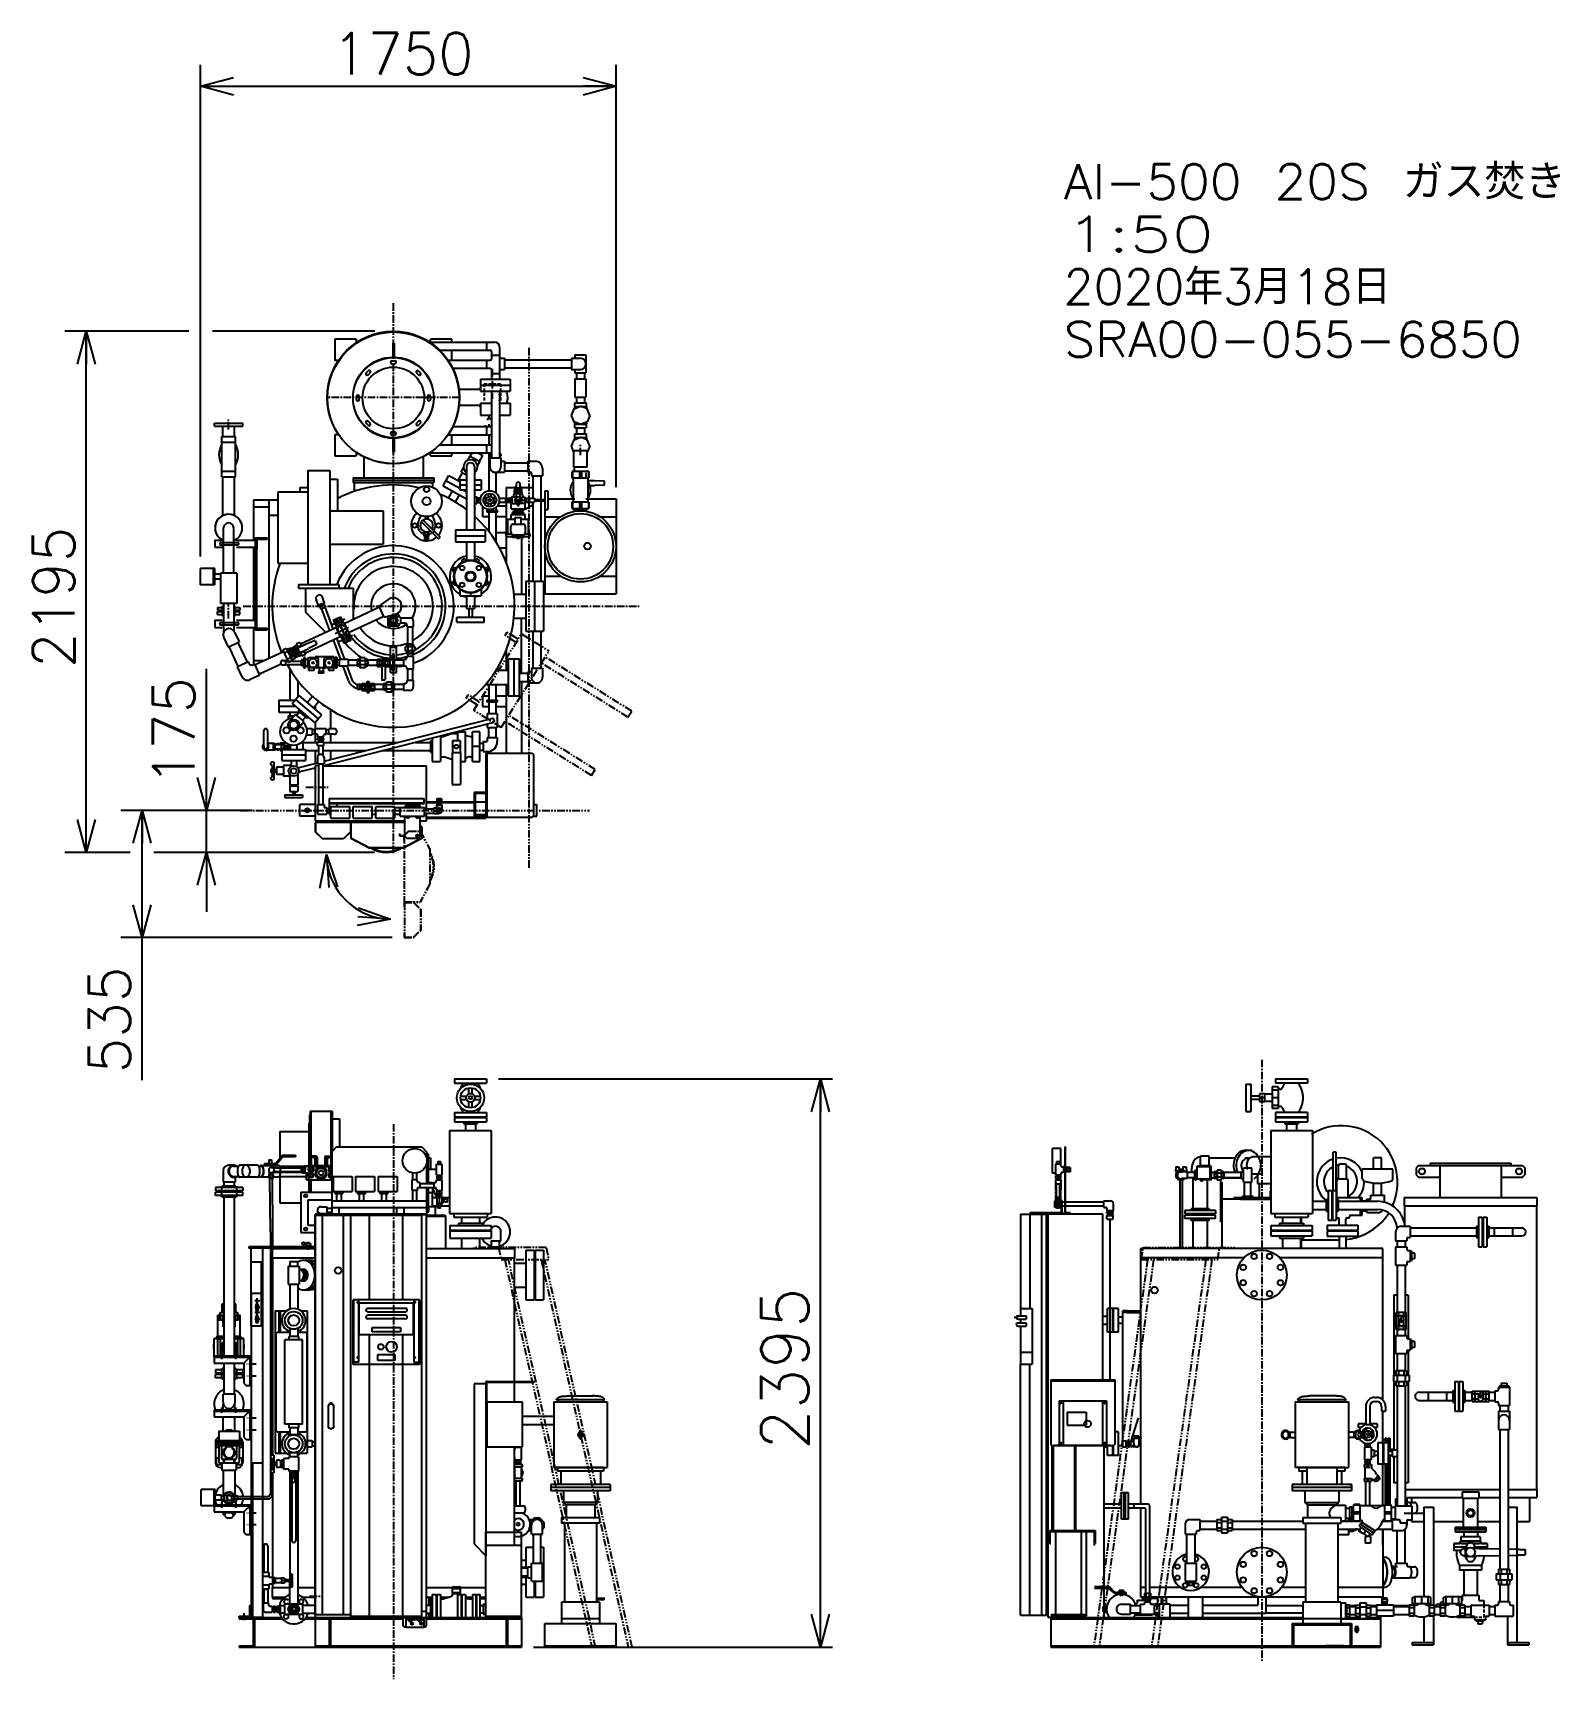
# Model space of a CAD drawing. Extents: x -1519 to 4918, y -4522 to 2416.
import ezdxf
from ezdxf.enums import TextEntityAlignment as Align

# ---------------------------------------------------------------- set-up
doc = ezdxf.new("R2010")
doc.units = 0
for name, pattern in [('CENTER', [50.8, 31.75, -6.35, 6.35, -6.35]), ('DASHED', [19.05, 12.7, -6.35]), ('PHANTOM', [63.5, 31.75, -6.35, 6.35, -6.35, 6.35, -6.35])]:
    doc.linetypes.add(name, pattern=pattern)
doc.layers.get('0').update_dxf_attribs({"linetype": 'CONTINUOUS'})
doc.layers.get('DEFPOINTS').update_dxf_attribs({"linetype": 'CONTINUOUS'})
doc.layers.add('LY_1', color=7, linetype='CONTINUOUS')
doc.styles.add('MX_DIMTXSTY_2', font='txt.shx', dxfattribs={"width": 1.1, "bigfont": 'extfont.shx'})
doc.styles.add('MX_DIMTXSTY_3', font='txt.shx', dxfattribs={"width": 1.15, "bigfont": 'extfont.shx'})
doc.styles.add('MX_NOTE_STANDARD', font='txt.shx', dxfattribs={"bigfont": 'extfont.shx'})
doc.dimstyles.new('MXDIMSTYLE', dxfattribs={"dimscale": 50, "dimtxt": 4, "dimasz": 2.5, "dimexe": 1.8, "dimexo": 1, "dimgap": 1, "dimtad": 1, "dimblk1": 'OPEN30', "dimblk2": 'OPEN30', "dimsah": 1, "dimcen": 2.5, "dimazin": 3, "dimtfac": 1, "dimtmove": 0, "dimatfit": 3})

msp = doc.modelspace()

# ---------------------------------------------------------------- texts
at = {"layer": 'LY_1', "color": 110, "linetype": 'CONTINUOUS', "style": 'MX_NOTE_STANDARD'}
for s, width, p in [('AI-500 20S ガス焚き', 1.058824, (2825.80581, 1861.991761)), ('1:50', 1.411765, (2834.479692, 1640.807756)), ('2020年3月18日', 1.006711, (2824.525102, 1419.62375)), ('SRA00-055-6850', 1.05, (2825.588963, 1198.439744))]:
    msp.add_text(s, height=147.455994, dxfattribs=dict(at, width=width)).set_placement(p, align=Align.TOP_LEFT)

# ---------------------------------------------------------------- blocks, each defined once
blk = doc.blocks.new('_OPEN30')
at = {"color": 0, "linetype": 'BYBLOCK'}
for p, q in [((-1, 0.267949), (0, 0)), ((0, 0), (-1, -0.267949)), ((0, 0), (-1, 0))]:
    blk.add_line(p, q, dxfattribs=at)
blk = doc.blocks.new('*D1')
at = {"color": 110, "linetype": 'CONTINUOUS'}
for p, q in [((442.500521, -1992.094249), (1851.428651, -1992.094249)), ((1799.999992, -4387.094152), (1799.999992, -1992.094249)), ((590.000259, -4387.094152), (1851.428651, -4387.094152))]:
    blk.add_line(p, q, dxfattribs=at)
at = {"layer": 'DEFPOINTS', "color": 0, "linetype": 'CONTINUOUS'}
for p in [(392.500521, -1992.094249), (1799.999992, -1992.094249), (540.000259, -4387.094152)]:
    blk.add_point(p, dxfattribs=at)
at = {"color": 110, "linetype": 'CONTINUOUS', "xscale": 138.5, "yscale": 138.5, "zscale": 138.5}
for p, rotation in [((1799.999992, -1992.094249), 90), ((1799.999992, -4387.094152), 270)]:
    blk.add_blockref('_OPEN30', p, dxfattribs=dict(at, rotation=rotation))
at = {"color": 110, "linetype": 'CONTINUOUS', "style": 'MX_NOTE_STANDARD'}
blk.add_text('2395', height=200, rotation=90, dxfattribs=at).set_placement((1649.999992, -3556.261063), align=Align.MIDDLE_LEFT)
blk = doc.blocks.new('*D2')
at = {"color": 110, "linetype": 'CONTINUOUS'}
blk.add_line((-1294.429968, -1037.699964), (-1294.429968, 1158.299959), dxfattribs=at)
at = {"layer": 'DEFPOINTS', "color": 0, "linetype": 'CONTINUOUS'}
for p in [(-1294.429968, 1158.299959), (-28.571448, 1158.299959), (-58.571692, -1037.699964)]:
    blk.add_point(p, dxfattribs=at)
at = {"color": 110, "linetype": 'CONTINUOUS', "xscale": 138.5, "yscale": 138.5, "zscale": 138.5}
for p, rotation in [((-1294.429968, 1158.299959), 90), ((-1294.429968, -1037.699964), 270)]:
    blk.add_blockref('_OPEN30', p, dxfattribs=dict(at, rotation=rotation))
at = {"color": 110, "linetype": 'CONTINUOUS', "style": 'MX_DIMTXSTY_2', "width": 0.991736}
blk.add_text('2195', height=175, rotation=90, dxfattribs=at).set_placement((-1431.929968, -260.774344), align=Align.MIDDLE_LEFT)
blk = doc.blocks.new('*D3')
at = {"color": 110, "linetype": 'CONTINUOUS'}
for p, q in [((-594.927595, -860.699964), (-1149.376262, -860.699964)), ((-1059.376265, -1396.799964), (-1059.376265, -860.699964)), ((-4.600264, -1396.799964), (-1149.376262, -1396.799964)), ((-1059.376265, -1997.930457), (-1059.376265, -1396.799964))]:
    blk.add_line(p, q, dxfattribs=at)
at = {"layer": 'DEFPOINTS', "color": 0, "linetype": 'CONTINUOUS'}
for p in [(-1059.376265, -860.699964), (-544.927595, -860.699964), (45.399736, -1396.799964)]:
    blk.add_point(p, dxfattribs=at)
at = {"color": 110, "linetype": 'CONTINUOUS', "xscale": 138.5, "yscale": 138.5, "zscale": 138.5}
for p, rotation in [((-1059.376265, -860.699964), 90), ((-1059.376265, -1396.799964), 270)]:
    blk.add_blockref('_OPEN30', p, dxfattribs=dict(at, rotation=rotation))
at = {"color": 110, "linetype": 'CONTINUOUS', "style": 'MX_NOTE_STANDARD'}
blk.add_text('535', height=175, rotation=90, dxfattribs=at).set_placement((-1196.876265, -1968.76379), align=Align.MIDDLE_LEFT)
blk = doc.blocks.new('*D4')
at = {"color": 110, "linetype": 'CONTINUOUS'}
for p, q in [((-788.408794, -860.699964), (-788.408794, -263.877973)), ((-788.408794, -860.699964), (-788.408794, -610.699964)), ((-594.927624, -860.699964), (-878.408792, -860.699964)), ((-788.408794, -1037.699964), (-788.408794, -860.699964)), ((-788.408794, -1037.699964), (-788.408794, -1287.699964))]:
    blk.add_line(p, q, dxfattribs=at)
at = {"layer": 'DEFPOINTS', "color": 0, "linetype": 'CONTINUOUS'}
for p in [(-788.408794, -860.699964), (-544.927624, -860.699964), (-30.000286, -1037.699964)]:
    blk.add_point(p, dxfattribs=at)
at = {"color": 110, "linetype": 'CONTINUOUS', "xscale": 138.5, "yscale": 138.5, "zscale": 138.5}
for p, rotation in [((-788.408794, -860.699964), 270), ((-788.408794, -1037.699964), 90)]:
    blk.add_blockref('_OPEN30', p, dxfattribs=dict(at, rotation=rotation))
at = {"color": 110, "linetype": 'CONTINUOUS', "style": 'MX_DIMTXSTY_2', "width": 1.022727}
blk.add_text('175', height=175, rotation=90, dxfattribs=at).set_placement((-925.908794, -759.048427), align=Align.MIDDLE_LEFT)
blk = doc.blocks.new('*D5')
at = {"color": 110, "linetype": 'CONTINUOUS'}
for p, q in [((-812.373454, 208.605335), (-812.373454, 2280.571642)), ((938.399829, 501.69994), (938.399829, 2280.571642)), ((-812.373454, 2190.571644), (938.399829, 2190.571644))]:
    blk.add_line(p, q, dxfattribs=at)
at = {"layer": 'DEFPOINTS', "color": 0, "linetype": 'CONTINUOUS'}
for p in [(938.399829, 2190.571644), (938.399829, 451.69994), (-812.373454, 158.605335)]:
    blk.add_point(p, dxfattribs=at)
at = {"color": 110, "linetype": 'CONTINUOUS', "xscale": 138.5, "yscale": 138.5, "zscale": 138.5, "rotation": 180}
blk.add_blockref('_OPEN30', (-812.373454, 2190.571644), dxfattribs=at)
at = {"color": 110, "linetype": 'CONTINUOUS', "xscale": 138.5, "yscale": 138.5, "zscale": 138.5}
blk.add_blockref('_OPEN30', (938.399829, 2190.571644), dxfattribs=at)
at = {"color": 110, "linetype": 'CONTINUOUS', "style": 'MX_DIMTXSTY_3', "width": 0.993789}
blk.add_text('1750', height=175, dxfattribs=at).set_placement((-258.001289, 2328.071644), align=Align.MIDDLE_LEFT)

# ---------------------------------------------------------------- dimensions: what is measured, and where the dimension line sits
at = {"layer": 'LY_1', "color": 110, "linetype": 'CONTINUOUS'}
dim = msp.add_linear_dim(base=(938.399829, 2190.571644), p1=(-812.373454, 158.605335), p2=(938.399829, 451.69994), text='1750', dimstyle='MXDIMSTYLE', override={"dimtxt": 3.5, "dimasz": 2.77, "dimdec": 3, "dimlfac": 0.02}, dxfattribs=at)
dim.commit()
dim.dimension.update_dxf_attribs({"geometry": '*D5', "text_midpoint": (63.013203, 2190.571644), "dimtype": 128})
for base, p1, p2, text, override, picture, middle in [((-1294.429968, 1158.299959), (-58.571692, -1037.699964), (-28.571448, 1158.299959), '2195', {"dimtxt": 3.5, "dimasz": 2.77, "dimdec": 3, "dimlfac": 0.02, "dimse1": 1, "dimse2": 1}, '*D2', (-1294.429968, 60.300036)), ((-788.408794, -860.699964), (-30.000286, -1037.699964), (-544.927624, -860.699964), '175', {"dimtxt": 3.5, "dimasz": 2.77, "dimdec": 3, "dimlfac": 0.02, "dimse1": 1}, '*D4', (-788.408794, -526.377973)), ((-1059.376265, -860.699964), (45.399736, -1396.799964), (-544.927595, -860.699964), '535', {"dimtxt": 3.5, "dimasz": 2.77, "dimdec": 3, "dimlfac": 0.02}, '*D3', (-1059.376265, -1735.430457))]:
    dim = msp.add_linear_dim(base=base, p1=p1, p2=p2, angle=90, text=text, dimstyle='MXDIMSTYLE', override=override, dxfattribs=at)
    dim.commit()
    dim.dimension.update_dxf_attribs({"geometry": picture, "text_midpoint": middle, "dimtype": 128})
dim = msp.add_linear_dim(base=(1799.999992, -1992.094249), p1=(540.000259, -4387.094152), p2=(392.500521, -1992.094249), angle=90, dimstyle='MXDIMSTYLE', override={"dimasz": 2.77, "dimexe": 1.028573, "dimdec": 0, "dimtzin": 8}, dxfattribs=at)
dim.commit()
dim.dimension.update_dxf_attribs({"geometry": '*D1', "text_midpoint": (1799.999992, -3189.594396), "dimtype": 128})

# ---------------------------------------------------------------- linework, layer by layer
at = {"layer": 'LY_1', "color": 110, "linetype": 'CENTER'}
for p, q in [((0, -1041.215783), (0, 1279.819538)), ((279.000009, 879.29995), (-279.000009, 879.29995)), ((525.999666, 501.762334), (525.999666, 383.905191)), ((469.678168, 446.499959), (576.821025, 446.499959)), ((-720.889949, -41.985476), (-720.889949, 1.514524)), ((-694.373454, -51.985476), (-694.373454, 11.514524)), ((-667.856959, -41.985476), (-667.856959, 1.514524)), ((-632.68258, 0.000381), (1035.460985, 0.000381)), ((-262.123602, -80.300781), (-205.026212, -53.67583)), ((-230.004614, -149.180173), (-172.907224, -122.555222)), ((3660.740428, -1911.485555), (3660.740428, -4450.77213)), ((0, -2182.584099), (0, -4521.638742)), ((-353.567067, -4172.094327), (-307.577949, -4172.094327))]:
    msp.add_line(p, q, dxfattribs=at)
at = {"layer": 'LY_1', "color": 110, "linetype": 'CONTINUOUS'}
for p, q in [((-862.373454, 1158.299959), (-1384.429966, 1158.299959)), ((-78.571448, 1158.299959), (-762.373454, 1158.299959)), ((-1109.376265, -1037.699964), (-1384.429966, -1037.699964)), ((-108.571692, -1037.699964), (-1009.376265, -1037.699964)), ((-466.74483, -1037.699964), (-878.408792, -1037.699964)), ((-80.000286, -1037.699964), (-409.601973, -1037.699964))]:
    msp.add_line(p, q, dxfattribs=at)
at = {"layer": 'LY_1', "color": 254, "linetype": 'CONTINUOUS'}
for p, q in [((-246.250696, 1125.550538), (-246.250696, 1035.550522)), ((-156.250435, 1125.550538), (-246.250696, 1125.550538)), ((-156.250435, 1125.550538), (-156.250435, 1110.442266)), ((153.466796, 1112.299942), (427.000207, 1112.299942)), ((156.250435, 1112.299942), (156.250435, 1125.550538)), ((246.250696, 1125.550538), (156.250435, 1125.550538)), ((246.250696, 1112.299942), (246.250696, 1125.550538)), ((391.899761, 1112.299942), (391.899761, 1078.299927)), ((-2.999878, 1108.104727), (2.999878, 1108.104727)), ((-2.999878, 1108.104727), (-2.999878, 1047.378234)), ((2.999878, 1108.104727), (2.999878, 1047.378234)), ((195.550536, 1078.299927), (407.999963, 1078.299927)), ((246.250696, 1036.099947), (246.250696, 1078.299927)), ((413.000051, 1073.299948), (413.000051, 1041.099953)), ((413.000051, 1057.199937), (447.00012, 1057.199937)), ((447.00012, 1092.299974), (447.00012, 956.199942)), ((447.00012, 1044.299966), (468.19981, 1044.299966)), ((468.19981, 1044.299966), (468.19981, 997.299926)), ((750.200105, 1044.299966), (788.399829, 1044.299966)), ((750.200105, 1044.299966), (750.200105, 997.299926)), ((764.899986, 1058.999956), (764.899986, 1044.299966)), ((764.899986, 1058.999956), (811.900108, 1058.999956)), ((811.900108, 1058.999956), (811.900108, 982.599935)), ((-231.142316, 1035.550522), (-246.250696, 1035.550522)), ((230.770001, 1036.099947), (407.999963, 1036.099947)), ((250.52185, 1002.099959), (407.999963, 1002.099959)), ((391.899761, 1036.099947), (391.899761, 1002.099959)), ((413.000051, 997.099927), (413.000051, 956.199942)), ((413.000051, 980.99997), (447.00012, 980.99997)), ((447.00012, 997.299926), (468.19981, 997.299926)), ((468.19981, 1037.799967), (750.200105, 1037.799967)), ((468.19981, 1003.799925), (750.200105, 1003.799925)), ((750.200105, 997.299926), (788.399829, 997.299926)), ((764.899986, 997.299926), (764.899986, 982.599935)), ((764.899986, 982.599935), (811.900108, 982.599935)), ((771.40023, 982.599935), (771.40023, 957.599936)), ((805.4003, 982.599935), (805.4003, 957.599936)), ((367.500086, 912.299942), (277.041625, 912.299942)), ((367.500086, 956.199942), (367.500086, 905.199973)), ((367.500086, 956.199942), (492.500085, 956.199942)), ((367.500086, 930.699958), (492.500085, 930.699958)), ((367.500086, 905.199973), (492.500085, 905.199973)), ((413.000051, 905.199973), (413.000051, 625.59994)), ((447.00012, 905.199973), (447.00012, 625.59994)), ((492.500085, 956.199942), (492.500085, 905.199973)), ((764.899986, 957.599936), (811.900108, 957.599936)), ((764.899986, 957.599936), (764.899986, 881.199942)), ((811.900108, 957.599936), (811.900108, 881.199942)), ((277.041625, 846.299958), (367.500086, 846.299958)), ((367.500086, 855.799917), (413.000051, 855.799917)), ((367.500086, 855.799917), (367.500086, 804.799962)), ((447.00012, 855.799917), (492.500085, 855.799917)), ((492.500085, 855.799917), (492.500085, 804.799962)), ((764.899986, 881.199942), (811.900108, 881.199942)), ((771.40023, 881.199942), (771.40023, 856.199942)), ((805.4003, 881.199942), (805.4003, 856.199942)), ((367.500086, 804.799962), (413.000051, 804.799962)), ((402.250016, 767.349689), (402.250016, 756.499955)), ((447.00012, 804.799962), (492.500085, 804.799962)), ((-246.250696, 723.049406), (-231.142316, 723.049406)), ((-246.250696, 723.049406), (-246.250696, 633.049417)), ((-2.999878, 707.431216), (-2.999878, 649.104659)), ((2.999878, 707.431216), (2.999878, 649.104659)), ((230.769565, 722.499926), (407.999963, 722.499926)), ((246.250696, 680.299947), (246.250696, 722.499926)), ((250.52185, 756.499955), (407.999963, 756.499955)), ((391.899761, 756.499955), (391.899761, 722.499926)), ((771.40023, 751.199951), (771.40023, 726.199964)), ((805.4003, 751.199951), (805.4003, 726.199964)), ((-246.250696, 633.049417), (-156.250435, 633.049417)), ((-156.250435, 648.157635), (-156.250435, 633.049417)), ((-124.999999, 629.868586), (-124.999999, 540.099959)), ((-2.999878, 649.104659), (2.999878, 649.104659)), ((124.999999, 629.868586), (124.999999, 540.099959)), ((153.46636, 646.299959), (413.000051, 646.299959)), ((156.250435, 633.049417), (156.250435, 646.299959)), ((156.250435, 633.049417), (246.250696, 633.049417)), ((195.550536, 680.299947), (413.000051, 680.299947)), ((246.250696, 633.049417), (246.250696, 646.299959)), ((391.899761, 680.299947), (391.899761, 646.299959)), ((406.499806, 625.59994), (406.499806, 587.399971)), ((406.499806, 625.59994), (453.499928, 625.59994)), ((453.499928, 625.59994), (453.499928, 587.399971)), ((430.000085, 563.899964), (468.19981, 563.899964)), ((453.499928, 610.899977), (468.19981, 610.899977)), ((468.19981, 610.899977), (468.19981, 563.899964)), ((468.19981, 604.399978), (567.000032, 604.399978)), ((468.19981, 570.399963), (567.000032, 570.399963)), ((567.000032, 610.899977), (598.699949, 610.899977)), ((567.000032, 610.899977), (567.000032, 563.899964)), ((567.000032, 563.899964), (576.699827, 563.899964)), ((581.699914, 558.899986), (581.699914, 549.199974)), ((628.700036, 580.899972), (628.700036, 549.199974)), ((-169.999912, 540.099959), (169.999912, 540.099959)), ((-169.999912, 540.099959), (-169.999912, 520.299964)), ((169.999912, 540.099959), (169.999912, 520.299964)), ((581.699914, 549.199974), (628.700036, 549.199974)), ((588.200158, 549.199974), (588.200158, 454.573275)), ((622.200228, 549.199974), (622.200228, 449.383271)), ((588.200158, 438.426643), (588.200158, 105.000032)), ((622.200228, 443.616647), (622.200228, 105.000032)), ((638.39983, 451.699936), (639.057702, 451.699936)), ((638.39983, 451.699936), (638.39983, 449.383271)), ((638.39983, 443.616647), (638.39983, 51.70021)), ((650.999666, 451.699936), (765.400039, 451.699936)), ((811.400056, 451.699936), (938.399829, 451.699936)), ((938.399829, 451.699936), (938.399829, 51.70021)), ((638.39983, 376.699936), (705.483798, 376.699936)), ((871.315861, 376.699936), (938.399829, 376.699936)), ((638.39983, 126.70021), (705.484209, 126.70021)), ((871.31545, 126.70021), (938.399829, 126.70021)), ((638.39983, 51.70021), (938.399829, 51.70021)), ((588.200158, -105.000141), (588.200158, -261.799893)), ((622.200228, -105.000141), (622.200228, -261.799893)), ((567.000032, -276.499774), (581.70035, -276.499774)), ((567.000032, -276.499774), (567.000032, -323.499896)), ((581.70035, -261.799893), (581.70035, -300.000053)), ((581.70035, -261.799893), (628.700036, -261.799893)), ((628.700036, -261.799893), (628.700036, -300.000053)), ((567.000032, -323.499896), (605.199757, -323.499896)), ((-469.999911, -603.748482), (-469.999911, -650.748604)), ((-369.999911, -603.748482), (-369.999911, -650.748604)), ((-469.999911, -627.248543), (-369.999911, -627.248543)), ((-469.999911, -650.748604), (-369.999911, -650.748604)), ((-431.500242, -650.748604), (-431.500242, -676.582606)), ((-408.500016, -650.748604), (-408.500016, -676.582606)), ((-314.977182, -673.199964), (-329.99986, -673.199964)), ((-329.99986, -673.199964), (-329.99986, -835.6997)), ((-297.677148, -673.199964), (140.000227, -673.199964)), ((140.000227, -854.599942), (140.000227, -673.199964)), ((-437.150354, -710.721313), (-437.150354, -752.748377)), ((-436.999946, -752.748377), (-402.849904, -752.748377)), ((-436.999946, -757.748464), (-436.999946, -780.748691)), ((-436.999946, -757.748464), (-402.999876, -757.748464)), ((-434.999737, -752.748377), (-434.999737, -757.748464)), ((-402.999876, -757.748464), (-402.999876, -780.748691)), ((-402.849904, -710.721313), (-402.849904, -752.748377)), ((-457.499911, -795.748517), (-382.499911, -795.748517)), ((-457.499911, -795.748517), (-457.499911, -806.74836)), ((-457.499911, -806.74836), (-382.499911, -806.74836)), ((-436.999946, -780.748691), (-402.999876, -780.748691)), ((-424.499946, -780.748691), (-424.499946, -795.748517)), ((-415.499876, -780.748691), (-415.499876, -795.748517)), ((-382.499911, -795.748517), (-382.499911, -806.74836)), ((-329.99986, -835.699964), (-329.99986, -904.199964)), ((140.000227, -904.199964), (140.000227, -871.899976)), ((-329.99986, -904.199964), (48.499732, -904.199964)), ((113.499732, -904.199964), (140.000227, -904.199964)), ((4320.540229, -2357.094074), (4310.540434, -2367.093869)), ((4320.540492, -2357.094509), (4759.540647, -2357.094509)), ((4370.040439, -2348.09444), (4370.040439, -2357.094509)), ((4370.040439, -2348.09444), (4710.040699, -2348.09444)), ((4410.540753, -2357.094509), (4410.540753, -2491.894139)), ((4669.540821, -2357.094509), (4669.540821, -2491.894139)), ((4710.040699, -2348.09444), (4710.040699, -2357.094509)), ((4759.540468, -2357.094272), (4769.540571, -2367.094376)), ((4310.540127, -2397.09418), (4320.540231, -2407.094283)), ((4310.540753, -2367.094248), (4310.540753, -2397.094335)), ((4320.540492, -2407.094509), (4410.540753, -2407.094509)), ((4669.540821, -2407.094509), (4759.540647, -2407.094509)), ((4759.540427, -2407.094264), (4769.54053, -2397.094161)), ((4769.540821, -2367.094248), (4769.540821, -2397.094335)), ((164.922436, -2491.894139), (182.121352, -2491.894139)), ((203.449882, -2491.894139), (237.200055, -2491.894139)), ((4260.840698, -2491.894139), (4260.840698, -2526.894313)), ((4260.840698, -2491.894139), (4819.240441, -2491.894139)), ((4819.240441, -2491.894139), (4819.240441, -2526.894313)), ((139.999914, -2564.59404), (-330.000086, -2564.59404)), ((164.922541, -2526.894313), (184.29989, -2526.894313)), ((201.59989, -2526.894313), (237.200055, -2526.894313)), ((4260.840698, -2526.894313), (4819.240441, -2526.894313)), ((4262.240582, -2526.894313), (4262.240582, -2613.594317)), ((4817.840556, -2526.894313), (4817.840556, -3722.093893)), ((4248.140589, -2613.594317), (4286.34075, -2613.594317)), ((4286.34075, -2613.594317), (4286.34075, -2660.22692)), ((4286.34075, -2620.094125), (4565.94062, -2620.094125)), ((4565.94062, -2613.094264), (4573.940585, -2613.094264)), ((4565.94062, -2613.094264), (4565.94062, -2661.094055)), ((4573.940585, -2574.59416), (4573.940585, -2699.594159)), ((4573.940585, -2574.59416), (4589.940515, -2574.59416)), ((4589.940515, -2574.59416), (4589.940515, -2699.594159)), ((4592.940829, -2574.59416), (4608.940759, -2574.59416)), ((4592.940829, -2574.59416), (4592.940829, -2699.594159)), ((4608.940759, -2574.59416), (4608.940759, -2699.594159)), ((4608.940759, -2613.094264), (4616.940724, -2613.094264)), ((4616.940724, -2613.094264), (4616.940724, -2661.094055)), ((4616.940724, -2620.094125), (4756.040716, -2620.094125)), ((4717.840556, -2620.094125), (4717.840556, -2654.094194)), ((406.499806, -2700.29432), (406.499806, -2706.694292)), ((406.499806, -2700.29432), (453.499928, -2700.29432)), ((412.499998, -2675.29432), (453.499928, -2675.29432)), ((413.000051, -2700.29432), (413.000051, -2675.29432)), ((447.00012, -2700.29432), (447.00012, -2675.29432)), ((453.499928, -2675.29432), (453.499928, -2637.094595)), ((453.499928, -2700.29432), (453.499928, -2706.694292)), ((4224.640747, -2637.094159), (4224.640747, -2675.29432)), ((4224.640747, -2675.29432), (4271.640432, -2675.29432)), ((4224.640747, -2700.29432), (4224.640747, -2776.694204)), ((4224.640747, -2700.29432), (4271.640432, -2700.29432)), ((4231.140555, -2675.29432), (4231.140555, -2700.29432)), ((4265.140624, -2675.29432), (4265.140624, -2700.29432)), ((4271.640432, -2665.59409), (4271.640432, -2675.29432)), ((4271.640432, -2700.29432), (4271.640432, -2709.994114)), ((4276.64052, -2660.594438), (4286.34075, -2660.594438)), ((4286.34075, -2654.094194), (4565.94062, -2654.094194)), ((4565.94062, -2661.094055), (4573.940585, -2661.094055)), ((4573.940585, -2699.594159), (4589.940515, -2699.594159)), ((4592.940829, -2699.594159), (4608.940759, -2699.594159)), ((4608.940759, -2661.094055), (4616.940724, -2661.094055)), ((4616.940724, -2654.094194), (4756.040716, -2654.094194)), ((-510.600497, -2706.694292), (-330.000086, -2706.694292)), ((-510.600497, -2706.694292), (-510.600497, -2746.694553)), ((-510.600497, -2746.694553), (-330.000086, -2746.694553)), ((-509.000068, -2746.694553), (-509.000068, -3577.438394)), ((140.000158, -2706.694292), (510.600497, -2706.694292)), ((140.000158, -2746.694553), (510.600497, -2746.694553)), ((509.000068, -2746.694553), (509.000068, -3267.094167)), ((510.600497, -2706.694292), (510.600497, -2746.694553)), ((4271.640432, -2766.993974), (4271.640432, -2776.694204)), ((4276.64052, -2714.994201), (4286.34075, -2714.994201)), ((4276.64052, -2761.994323), (4286.34075, -2761.994323)), ((4286.34075, -2714.994201), (4286.34075, -2761.994323)), ((4224.640747, -2776.694204), (4271.640432, -2776.694204)), ((4231.140555, -2776.694204), (4231.140555, -2977.4942)), ((4265.140624, -2776.694204), (4265.140624, -2977.4942)), ((4226.636596, -3048.493781), (4226.636596, -2977.4942)), ((4269.644583, -2977.4942), (4226.636596, -2977.4942)), ((4237.388811, -2989.052079), (4237.388811, -2979.145637)), ((4258.892368, -2989.052079), (4258.892368, -2979.145637)), ((4269.644583, -3048.493781), (4269.644583, -2977.4942)), ((-436.999946, -3043.519416), (-436.999946, -3077.594471)), ((-402.999876, -3043.519416), (-402.999876, -3077.594471)), ((4269.644583, -2990.703516), (4226.636596, -2990.703516)), ((4269.644583, -3035.284901), (4226.636596, -3035.284901)), ((4269.644583, -3048.493781), (4226.636596, -3048.493781)), ((4231.140555, -3048.494217), (4231.140555, -3073.494217)), ((4237.388811, -3035.284901), (4237.388811, -2990.703516)), ((4237.388811, -3046.84278), (4237.388811, -3036.935902)), ((4238.140415, -3012.99399), (4238.140415, -3026.811478)), ((4239.176647, -3028.564236), (4247.176631, -3032.964227)), ((4245.452501, -3017.650014), (4242.764337, -3012.993981)), ((4242.764578, -3012.993944), (4245.452524, -3008.338288)), ((4244.990739, -3008.7939), (4244.990739, -3009.138312)), ((4244.990739, -3016.849668), (4244.990739, -3017.194081)), ((4250.828752, -3008.338752), (4245.452427, -3008.338752)), ((4250.828752, -3017.649665), (4245.452427, -3017.649665)), ((4246.394548, -3009.970134), (4246.394548, -3016.017846)), ((4248.140589, -2994.993851), (4248.140589, -3002.411366)), ((4249.104185, -3032.964116), (4257.104407, -3028.563994)), ((4249.886631, -3009.970134), (4249.886631, -3016.017846)), ((4250.140799, -2992.994078), (4256.140555, -2992.994078)), ((4253.516381, -3012.994222), (4250.828438, -3017.64988)), ((4253.516547, -3012.994269), (4250.828601, -3008.338612)), ((4251.290439, -3008.7939), (4251.290439, -3009.138312)), ((4251.290439, -3016.849668), (4251.290439, -3017.194081)), ((4258.140764, -2994.993851), (4258.140764, -3026.811478)), ((4258.892368, -3035.284901), (4258.892368, -2990.703516)), ((4258.892368, -3046.84278), (4258.892368, -3036.935902)), ((4265.140624, -3048.494217), (4265.140624, -3073.494217)), ((-457.499911, -3447.594383), (-457.499911, -3092.594733)), ((-382.499911, -3092.594733), (-457.499911, -3092.594733)), ((-440.75012, -3077.594471), (-440.75012, -3092.594733)), ((-399.250138, -3077.594471), (-440.75012, -3077.594471)), ((-399.250138, -3077.594471), (-399.250138, -3092.594733)), ((-382.499911, -3447.594383), (-382.499911, -3092.594733)), ((4224.640747, -3073.494217), (4224.640747, -3149.894101)), ((4224.640747, -3073.494217), (4271.640432, -3073.494217)), ((4271.640432, -3073.494217), (4271.640432, -3083.194011)), ((4276.64052, -3088.194098), (4286.34075, -3088.194098)), ((4286.34075, -3088.194098), (4286.34075, -3135.19422)), ((4224.640747, -3149.894101), (4271.640432, -3149.894101)), ((4231.140555, -3149.894101), (4231.140555, -3221.894223)), ((4265.140624, -3149.894101), (4265.140624, -3221.894223)), ((4271.640432, -3140.193871), (4271.640432, -3149.894101)), ((4276.64052, -3135.19422), (4286.34075, -3135.19422)), ((4215.140624, -3240.894467), (4215.140624, -3266.894136)), ((4215.140624, -3240.894467), (4281.140554, -3240.894467)), ((4225.140799, -3221.894223), (4225.140799, -3240.894467)), ((4225.140799, -3221.894223), (4271.14038, -3221.894223)), ((4231.640607, -3240.894467), (4231.640607, -3266.894136)), ((4236.640694, -3221.894223), (4236.640694, -3240.894467)), ((4259.640485, -3221.894223), (4259.640485, -3240.894467)), ((4264.640572, -3240.894467), (4264.640572, -3266.894136)), ((4271.14038, -3221.894223), (4271.14038, -3240.894467)), ((4281.140554, -3240.894467), (4281.140554, -3266.894136)), ((509.000068, -3271.094167), (509.000068, -3355.09422)), ((4215.140624, -3266.894136), (4281.140554, -3266.894136)), ((4225.140799, -3266.894136), (4225.140799, -3285.893944)), ((4225.140799, -3285.893944), (4271.14038, -3285.893944)), ((4231.140555, -3285.893944), (4231.140555, -3749.094061)), ((4236.640694, -3266.894136), (4236.640694, -3285.893944)), ((4259.640485, -3266.894136), (4259.640485, -3285.893944)), ((4265.140624, -3285.893944), (4265.140624, -3762.094061)), ((4271.14038, -3266.894136), (4271.14038, -3285.893944)), ((4324.040422, -3313.094261), (4465.540404, -3313.094261)), ((4362.240582, -3313.094261), (4362.240582, -3347.093895)), ((4438.640467, -3313.094261), (4438.640467, -3347.093895)), ((4465.540404, -3306.093965), (4473.540805, -3306.093965)), ((4465.540404, -3306.093965), (4465.540404, -3354.094191)), ((4473.540805, -3267.594296), (4473.540805, -3392.594296)), ((4473.540805, -3267.594296), (4489.540735, -3267.594296)), ((4489.540735, -3267.594296), (4489.540735, -3392.594296)), ((4492.540613, -3267.594296), (4508.540543, -3267.594296)), ((4492.540613, -3267.594296), (4492.540613, -3392.594296)), ((4508.540543, -3267.594296), (4508.540543, -3392.594296)), ((4508.540543, -3306.093965), (4516.540508, -3306.093965)), ((4516.540508, -3306.093965), (4516.540508, -3354.094191)), ((4516.540508, -3313.094261), (4547.340592, -3313.094261)), ((4547.340592, -3308.590303), (4618.340609, -3308.590303)), ((4547.340592, -3351.597853), (4547.340592, -3308.590303)), ((4548.992029, -3319.342081), (4558.898906, -3319.342081)), ((4560.549907, -3351.597853), (4560.549907, -3308.590303)), ((4560.549907, -3319.342081), (4582.840818, -3319.342081)), ((4577.46451, -3330.094034), (4580.152673, -3325.438001)), ((4579.690532, -3325.894205), (4579.690532, -3326.238618)), ((4585.528545, -3325.438186), (4580.152656, -3325.438186)), ((4581.094777, -3327.07044), (4581.094777, -3333.118152)), ((4582.840818, -3312.094157), (4582.840818, -3319.511236)), ((4584.586424, -3327.07044), (4584.586424, -3333.118152)), ((4584.840592, -3310.093947), (4590.840783, -3310.093947)), ((4588.21687, -3330.094347), (4585.528706, -3325.438313)), ((4585.990668, -3325.894205), (4585.990668, -3326.238618)), ((4592.840557, -3312.094157), (4592.840557, -3343.911783)), ((4592.840557, -3319.342081), (4605.131293, -3319.342081)), ((4605.131293, -3351.597853), (4605.131293, -3308.590303)), ((4606.782294, -3319.342081), (4616.689608, -3319.342081)), ((4618.340609, -3351.597853), (4618.340609, -3308.590303)), ((4618.340609, -3313.094261), (4643.340609, -3313.094261)), ((4643.340609, -3306.594017), (4653.040839, -3306.594017)), ((4643.340609, -3306.594017), (4643.340609, -3353.594139)), ((4658.04049, -3291.894136), (4705.040612, -3291.894136)), ((4658.04049, -3291.894136), (4658.04049, -3301.594366)), ((4705.040612, -3291.894136), (4705.040612, -3368.29402)), ((4324.040422, -3347.093895), (4465.540404, -3347.093895)), ((4465.540404, -3354.094191), (4473.540805, -3354.094191)), ((4473.540805, -3392.594296), (4489.540735, -3392.594296)), ((4492.540613, -3392.594296), (4508.540543, -3392.594296)), ((4508.540543, -3354.094191), (4516.540508, -3354.094191)), ((4516.540508, -3347.093895), (4547.340592, -3347.093895)), ((4547.340592, -3351.597853), (4618.340609, -3351.597853)), ((4548.992029, -3340.846075), (4558.898906, -3340.846075)), ((4560.549907, -3340.846075), (4572.840644, -3340.846075)), ((4572.840644, -3330.094296), (4572.840644, -3343.911783)), ((4573.876434, -3345.663915), (4581.876656, -3350.064037)), ((4580.152598, -3334.749689), (4577.464653, -3330.094033)), ((4579.690532, -3333.949538), (4579.690532, -3334.293951)), ((4585.528545, -3334.749971), (4580.152656, -3334.749971)), ((4583.804332, -3350.063972), (4591.804173, -3345.66406)), ((4588.216498, -3330.09413), (4585.528555, -3334.749788)), ((4585.990668, -3333.949538), (4585.990668, -3334.293951)), ((4592.840557, -3340.846075), (4605.131293, -3340.846075)), ((4606.782294, -3340.846075), (4616.689608, -3340.846075)), ((4618.340609, -3347.093895), (4643.340609, -3347.093895)), ((4643.340609, -3353.594139), (4653.040839, -3353.594139)), ((4658.04049, -3358.594226), (4658.04049, -3368.29402)), ((4658.04049, -3368.29402), (4705.040612, -3368.29402)), ((4658.04049, -3393.29402), (4658.04049, -3469.694341)), ((4658.04049, -3393.29402), (4705.040612, -3393.29402)), ((4664.540734, -3368.29402), (4664.540734, -3393.29402)), ((4698.540804, -3368.29402), (4698.540804, -3393.29402)), ((4705.040612, -3393.29402), (4705.040612, -3469.694341)), ((-382.499911, -3447.594383), (-457.499911, -3447.594383)), ((-440.75012, -3447.594383), (-440.75012, -3462.594644)), ((-399.250138, -3462.594644), (-440.75012, -3462.594644)), ((-436.999946, -3462.594644), (-436.999946, -3492.094243)), ((-402.999876, -3462.594644), (-402.999876, -3492.094243)), ((-399.250138, -3447.594383), (-399.250138, -3462.594644)), ((676.999918, -3414.494146), (544.000191, -3414.494146)), ((544.000191, -3448.494215), (676.999918, -3448.494215)), ((-440.75012, -3492.094243), (-440.75012, -3498.858246)), ((-399.250138, -3492.094243), (-440.75012, -3492.094243)), ((-399.250138, -3492.094243), (-399.250138, -3498.858246)), ((4191.840454, -3507.094069), (4200.840523, -3507.094069)), ((4191.840454, -3507.094069), (4191.840454, -3526.094313)), ((4200.840523, -3507.094069), (4200.840523, -3562.444672)), ((4658.04049, -3469.694341), (4705.040612, -3469.694341)), ((4664.540734, -3469.694341), (4664.540734, -4058.894167)), ((4698.540804, -3469.694341), (4698.540804, -4058.894167)), ((-440.75012, -3561.330344), (-440.75012, -3568.094347)), ((-399.250138, -3568.094347), (-440.75012, -3568.094347)), ((-440.75012, -3585.094382), (-440.75012, -3592.594731)), ((-436.999946, -3585.094382), (-436.999946, -3568.094347)), ((-436.999946, -3585.094382), (-436.999946, -3577.115779)), ((-402.999876, -3585.094382), (-402.999876, -3568.094347)), ((-402.999876, -3585.094382), (-402.999876, -3577.115779)), ((-399.250138, -3561.329908), (-399.250138, -3568.094347)), ((-399.250138, -3585.094382), (-399.250138, -3645.09412)), ((509.000068, -3543.093618), (509.000068, -3801.598287)), ((4200.840523, -3579.744651), (4200.840523, -3786.574061)), ((-509.000068, -3652.670327), (-509.000068, -4136.094484)), ((-440.75012, -3637.594644), (-440.75012, -3645.09412)), ((-399.250138, -3645.09412), (-440.75012, -3645.09412)), ((4191.840454, -3616.094574), (4191.840454, -3786.574061)), ((4265.140624, -3722.093893), (4664.540734, -3722.093893)), ((4505.040613, -3732.094068), (4505.040613, -3758.594224)), ((4505.040613, -3732.094068), (4575.040525, -3732.094068)), ((4575.040525, -3732.094068), (4575.040525, -3758.594224)), ((4698.540804, -3722.093893), (4819.240441, -3722.093893)), ((4819.240441, -3722.093893), (4819.240441, -3757.094068)), ((509.000068, -3800.524941), (509.000068, -3957.094167)), ((4231.140555, -3749.094061), (4231.140555, -3793.094061)), ((4265.140624, -3762.094061), (4265.140624, -3793.094061)), ((4272.140904, -3755.894291), (4505.040613, -3755.894291)), ((4272.140904, -3757.094068), (4505.040613, -3757.094068)), ((4291.840453, -3757.094068), (4291.840453, -3777.094416)), ((4299.840854, -3755.894291), (4299.840854, -3757.094068)), ((4343.790526, -3797.093893), (4383.790788, -3797.093893)), ((4343.790526, -3797.093893), (4343.790526, -4175.094641)), ((4383.790788, -3797.093893), (4383.790788, -4209.594327)), ((4505.040613, -3758.594224), (4575.040525, -3758.594224)), ((4509.790456, -3758.594224), (4509.790456, -3881.093962)), ((4570.290682, -3758.594224), (4570.290682, -3881.093962)), ((4575.040525, -3755.894291), (4664.540734, -3755.894291)), ((4575.040525, -3757.094068), (4664.540734, -3757.094068)), ((4698.540804, -3755.894291), (4817.840556, -3755.894291)), ((4698.540804, -3757.094068), (4819.240441, -3757.094068)), ((4698.540804, -3797.093893), (4736.290612, -3797.093893)), ((4736.290612, -4368.094344), (4736.290612, -3797.093893)), ((4780.24072, -3755.894291), (4780.24072, -3757.094068)), ((4788.240685, -3757.094068), (4788.240685, -3857.094067)), ((509.000068, -3876.19066), (509.000068, -3885.894377)), ((572.742133, -3849.194374), (586.980763, -3849.194374)), ((575.699722, -3860.474979), (575.699722, -3884.913891)), ((592.980349, -3843.194645), (575.699735, -3860.475257)), ((581.70035, -3910.893941), (581.70035, -3873.490726)), ((617.418995, -3843.194182), (592.980519, -3843.194182)), ((634.699679, -3860.475241), (617.41897, -3843.194531)), ((628.700036, -3910.893941), (628.700036, -3872.694217)), ((634.699792, -3860.474979), (634.699792, -3884.913455)), ((3337.240586, -3869.193851), (3337.240586, -3910.893941)), ((3357.240499, -3849.193938), (3398.94059, -3849.193938)), ((3398.94059, -3849.193938), (3398.94059, -3896.19406)), ((3398.94059, -3855.694182), (3470.940711, -3855.694182)), ((3470.940711, -3849.69399), (3489.940519, -3849.69399)), ((3470.940711, -3849.69399), (3470.940711, -3895.694008)), ((3470.940711, -3861.194322), (3489.940519, -3861.194322)), ((3470.940711, -3884.194112), (3489.940519, -3884.194112)), ((3489.940519, -3839.694252), (3515.940624, -3839.694252)), ((3489.940519, -3839.694252), (3489.940519, -3905.694182)), ((3489.940519, -3856.194235), (3515.940624, -3856.194235)), ((3515.940624, -3839.694252), (3515.940624, -3905.694182)), ((3515.940624, -3849.69399), (3534.940868, -3849.69399)), ((3515.940624, -3861.194322), (3534.940868, -3861.194322)), ((3515.940624, -3884.194112), (3534.940868, -3884.194112)), ((3534.940868, -3849.69399), (3534.940868, -3895.694008)), ((3534.940868, -3855.694182), (3833.640797, -3855.694182)), ((3993.641223, -3855.694182), (4047.585285, -3855.694182)), ((4169.555178, -3855.694182), (4177.980925, -3855.694182)), ((4209.940429, -3849.193938), (4223.140904, -3849.193938)), ((4209.940429, -3849.193938), (4209.940429, -3896.19406)), ((4271.640432, -3864.094061), (4271.640432, -3872.694217)), ((4291.840453, -3851.094061), (4291.840453, -3857.094067)), ((4291.840453, -3857.094067), (4343.790526, -3857.094067)), ((4383.790788, -3857.094067), (4509.790456, -3857.094067)), ((4475.040526, -3881.093962), (4605.040612, -3881.093962)), ((4475.040526, -3881.093962), (4475.040526, -3890.094032)), ((4570.290682, -3857.094067), (4664.540734, -3857.094067)), ((4605.040612, -3881.093962), (4605.040612, -3890.094032)), ((4736.290612, -3857.094067), (4788.240685, -3857.094067)), ((569.513809, -3896.19406), (581.70035, -3896.19406)), ((581.699904, -3890.914165), (575.699618, -3884.913879)), ((581.70035, -3910.893941), (621.564154, -3910.893941)), ((597.379845, -3910.893941), (607.381764, -3910.893941)), ((620.3295, -3910.893941), (628.700036, -3910.893941)), ((622.200228, -4032.894063), (622.200228, -3910.893941)), ((634.699659, -3884.913959), (628.69972, -3890.913897)), ((3337.240586, -3910.893941), (3384.240708, -3910.893941)), ((3343.740395, -3910.893941), (3343.740395, -4032.894063)), ((3377.740464, -3910.893941), (3377.740464, -4032.894063)), ((3384.240708, -3901.194147), (3384.240708, -3910.893941)), ((3389.240795, -3896.19406), (3398.94059, -3896.19406)), ((3398.94059, -3889.694252), (3470.940711, -3889.694252)), ((3470.940711, -3895.694008), (3489.940519, -3895.694008)), ((3489.940519, -3889.194199), (3515.940624, -3889.194199)), ((3489.940519, -3905.694182), (3515.940624, -3905.694182)), ((3515.940624, -3895.694008), (3534.940868, -3895.694008)), ((3534.940868, -3889.694252), (3846.140818, -3889.694252)), ((3981.140556, -3889.694252), (4075.269918, -3889.694252)), ((4147.484384, -3889.694252), (4209.940429, -3889.694252)), ((4209.940429, -3896.19406), (4248.140589, -3896.19406)), ((4475.040526, -3890.094032), (4605.040612, -3890.094032)), ((4475.040526, -3891.594189), (4475.040526, -3900.593823)), ((4475.040526, -3891.594189), (4605.040612, -3891.594189)), ((4475.040526, -3900.593823), (4605.040612, -3900.593823)), ((4511.790665, -3900.593823), (4511.790665, -3922.093892)), ((4570.290682, -3900.593823), (4570.290682, -3922.093892)), ((4605.040612, -3891.594189), (4605.040612, -3900.593823)), ((539.997992, -4086.694373), (567.000032, -4086.694373)), ((567.000032, -4094.594066), (567.000032, -4049.297697)), ((581.70035, -4032.894063), (628.700036, -4032.894063)), ((581.70035, -4109.293947), (581.70035, -4032.894063)), ((628.700036, -4109.293947), (628.700036, -4032.894063)), ((3337.240586, -4032.894063), (3337.240586, -4109.293947)), ((3337.240586, -4032.894063), (3384.240708, -4032.894063)), ((3384.240708, -4032.894063), (3384.240708, -4109.293947)), ((4511.790665, -4062.094153), (4511.790665, -4168.094345)), ((4568.290473, -4062.094153), (4568.290473, -4168.094345)), ((4648.540804, -4077.894411), (4648.540804, -4103.89408)), ((4648.540804, -4077.894411), (4714.540734, -4077.894411)), ((4658.540542, -4058.894167), (4658.540542, -4077.894411)), ((4658.540542, -4058.894167), (4704.54056, -4058.894167)), ((4665.040787, -4077.894411), (4665.040787, -4103.89408)), ((4670.040438, -4058.894167), (4670.040438, -4077.894411)), ((4693.040664, -4058.894167), (4693.040664, -4077.894411)), ((4698.040751, -4077.894411), (4698.040751, -4103.89408)), ((4704.54056, -4058.894167), (4704.54056, -4077.894411)), ((4714.540734, -4077.894411), (4714.540734, -4103.89408)), ((-510.600497, -4136.094484), (-436.999946, -4136.094484)), ((-510.600497, -4136.094484), (-510.600497, -4176.09431)), ((-402.999876, -4136.094484), (-330.000086, -4136.094484)), ((140.000261, -4136.094484), (249.093191, -4136.094484)), ((282.576206, -4136.094484), (389.997992, -4136.094484)), ((567.000032, -4094.594066), (581.70035, -4094.594066)), ((583.238872, -4109.293947), (628.700036, -4109.293947)), ((3337.240586, -4109.293947), (3384.240708, -4109.293947)), ((3343.740395, -4109.293947), (3343.740395, -4114.294035)), ((3343.740395, -4114.294035), (3377.740464, -4114.294035)), ((3351.240743, -4114.294035), (3351.240743, -4126.293982)), ((3351.240743, -4126.293982), (3370.240551, -4126.293982)), ((3370.240551, -4114.294035), (3370.240551, -4126.293982)), ((3377.740464, -4109.293947), (3377.740464, -4114.294035)), ((4648.540804, -4103.89408), (4714.540734, -4103.89408)), ((4658.540542, -4103.89408), (4658.540542, -4122.894324)), ((4658.540542, -4122.894324), (4704.54056, -4122.894324)), ((4664.540734, -4122.894324), (4664.540734, -4194.89401)), ((4670.040438, -4103.89408), (4670.040438, -4122.894324)), ((4693.040664, -4103.89408), (4693.040664, -4122.894324)), ((4698.540804, -4122.894324), (4698.540804, -4194.89401)), ((4704.54056, -4103.89408), (4704.54056, -4122.894324)), ((856.4998, -4180.594345), (886.99994, -4180.594345)), ((856.4998, -4185.593996), (886.99994, -4185.593996)), ((889.000149, -4183.594223), (889.000149, -4182.594118)), ((4013.640468, -4211.744509), (4017.940395, -4211.744509)), ((4017.940395, -4208.09417), (4029.940779, -4208.09417)), ((4017.940395, -4208.09417), (4017.940395, -4258.09417)), ((4017.940395, -4220.094118), (4029.940779, -4220.094118)), ((4029.940779, -4208.09417), (4029.940779, -4258.09417)), ((4029.940779, -4216.094135), (4054.940779, -4216.094135)), ((4054.940779, -4210.093944), (4073.940587, -4210.093944)), ((4054.940779, -4210.093944), (4054.940779, -4256.093961)), ((4054.940779, -4221.594275), (4073.940587, -4221.594275)), ((4073.940587, -4200.094205), (4099.940691, -4200.094205)), ((4073.940587, -4200.094205), (4073.940587, -4266.094135)), ((4073.940587, -4216.593752), (4099.940691, -4216.593752)), ((4099.940691, -4200.094205), (4099.940691, -4266.094135)), ((4099.940691, -4210.093944), (4118.940499, -4210.093944)), ((4099.940691, -4221.594275), (4118.940499, -4221.594275)), ((4118.940499, -4210.093944), (4118.940499, -4256.093961)), ((4118.940499, -4216.094135), (4143.940499, -4216.094135)), ((4214.940516, -4216.094135), (4281.940551, -4216.094135)), ((4386.940638, -4216.094135), (4411.940638, -4216.094135)), ((4503.000731, -4190.094031), (4505.040613, -4190.094031)), ((4505.040613, -4168.094345), (4505.040613, -4190.094031)), ((4505.040613, -4168.094345), (4575.040525, -4168.094345)), ((4516.940724, -4216.094135), (4541.940724, -4216.094135)), ((4541.940724, -4209.593891), (4618.340609, -4209.593891)), ((4541.940724, -4209.593891), (4541.940724, -4256.594013)), ((4575.040525, -4168.094345), (4575.040525, -4190.094031)), ((4575.040525, -4190.094031), (4597.040647, -4190.094031)), ((4597.040647, -4190.094031), (4597.040647, -4209.593891)), ((4618.340609, -4209.593891), (4618.340609, -4256.594013)), ((4618.340609, -4216.094135), (4643.340609, -4216.094135)), ((4643.340609, -4209.593891), (4653.040839, -4209.593891)), ((4643.340609, -4209.593891), (4643.340609, -4256.594013)), ((4658.04049, -4194.89401), (4658.04049, -4204.59424)), ((4658.04049, -4194.89401), (4705.040612, -4194.89401)), ((4705.040612, -4194.89401), (4705.040612, -4204.59424)), ((4710.040699, -4209.593891), (4719.740493, -4209.593891)), ((4719.740493, -4209.593891), (4719.740493, -4256.594013)), ((3788.640469, -4287.094152), (3788.640469, -4381.09396)), ((3788.640469, -4287.094152), (4038.640468, -4287.094152)), ((3794.640661, -4293.094344), (3794.640661, -4387.094152)), ((3794.640661, -4293.094344), (4032.640712, -4293.094344)), ((4013.640468, -4254.444268), (4017.940395, -4254.444268)), ((4017.940395, -4246.094222), (4029.940779, -4246.094222)), ((4017.940395, -4258.09417), (4029.940779, -4258.09417)), ((4029.940779, -4250.094205), (4054.940779, -4250.094205)), ((4032.640712, -4293.094344), (4032.640712, -4387.094152)), ((4038.640468, -4287.094152), (4038.640468, -4381.09396)), ((4054.940779, -4244.594065), (4073.940587, -4244.594065)), ((4054.940779, -4256.093961), (4073.940587, -4256.093961)), ((4073.940587, -4249.594153), (4099.940691, -4249.594153)), ((4073.940587, -4266.094135), (4099.940691, -4266.094135)), ((4099.940691, -4244.594065), (4118.940499, -4244.594065)), ((4099.940691, -4256.093961), (4118.940499, -4256.093961)), ((4118.940499, -4250.094205), (4143.940499, -4250.094205)), ((4214.940516, -4250.094205), (4281.940551, -4250.094205)), ((4343.790526, -4258.966101), (4343.790526, -4368.094344)), ((4383.790788, -4256.594449), (4383.790788, -4377.094414)), ((4386.940638, -4250.094205), (4411.940638, -4250.094205)), ((4483.040491, -4257.074011), (4483.040491, -4260.093943)), ((4483.040491, -4260.093943), (4556.640606, -4260.093943)), ((4516.940724, -4250.094205), (4541.940724, -4250.094205)), ((4541.940724, -4256.594013), (4551.640518, -4256.594013)), ((4556.640606, -4261.5941), (4556.640606, -4271.293894)), ((4556.640606, -4271.293894), (4603.640727, -4271.293894)), ((4563.14085, -4271.293894), (4563.14085, -4276.293982)), ((4563.14085, -4276.293982), (4597.140483, -4276.293982)), ((4570.640762, -4276.293982), (4570.640762, -4288.294365)), ((4570.640762, -4288.294365), (4589.640571, -4288.294365)), ((4589.640571, -4276.293982), (4589.640571, -4288.294365)), ((4597.140483, -4271.293894), (4597.140483, -4276.293982)), ((4603.640727, -4261.5941), (4603.640727, -4271.293894)), ((4608.640815, -4256.594013), (4618.340609, -4256.594013)), ((4618.340609, -4250.094205), (4643.340609, -4250.094205)), ((4643.340609, -4256.594013), (4719.740493, -4256.594013)), ((4696.290786, -4256.594013), (4696.290786, -4377.094414)), ((4293.790527, -4368.094344), (4293.790527, -4377.094414)), ((4293.790527, -4368.094344), (4383.790788, -4368.094344)), ((4696.290786, -4368.094344), (4786.290612, -4368.094344)), ((4786.290612, -4368.094344), (4786.290612, -4377.094414)), ((3713.64047, -4381.09396), (3713.64047, -4387.094152)), ((4032.640712, -4387.094152), (4113.640468, -4387.094152)), ((4113.640468, -4381.09396), (4113.640468, -4387.094152)), ((4293.790527, -4377.094414), (4383.790788, -4377.094414)), ((4696.290786, -4377.094414), (4786.290612, -4377.094414))]:
    msp.add_line(p, q, dxfattribs=at)
at = {"layer": 'LY_1', "color": 50, "linetype": 'PHANTOM'}
for p, q in [((572.50039, -1102.506286), (572.50039, 1094.649207)), ((-642.845047, -860.699964), (826.444037, -860.699964))]:
    msp.add_line(p, q, dxfattribs=at)
at = {"layer": 'LY_1', "color": 3, "linetype": 'CONTINUOUS'}
for p, q in [((-114.551323, 983.470511), (-106.065771, 991.956063)), ((-106.066079, 974.985266), (-97.580526, 983.470819)), ((-6.000192, 1033.404726), (6.000192, 1033.404726)), ((-6.000192, 1021.404724), (6.000192, 1021.404724)), ((97.580707, 983.470511), (106.065951, 974.985266)), ((106.065951, 991.955755), (114.551195, 983.470511)), ((-156.000191, 871.404724), (-156.000191, 883.404699)), ((-143.999808, 871.404724), (-143.999808, 883.404699)), ((143.999808, 883.404699), (143.999808, 871.404724)), ((156.000191, 883.404699), (156.000191, 871.404724)), ((761.733878, 830.966355), (789.000036, 842.260367)), ((764.625328, 856.199942), (813.374979, 856.199942)), ((764.625328, 841.19998), (764.625328, 856.199942)), ((764.625328, 841.19998), (786.440601, 841.19998)), ((816.267, 830.965718), (789.000439, 842.259897)), ((791.559706, 841.19998), (813.374979, 841.19998)), ((813.374979, 841.19998), (813.374979, 856.199942)), ((-106.066079, 762.853237), (-114.551323, 771.338481)), ((-97.580526, 771.338789), (-106.065771, 779.824033)), ((106.066259, 779.824033), (97.580707, 771.338481)), ((114.551503, 771.338789), (106.065951, 762.853237)), ((416.999837, 806.625078), (416.996785, 806.625078)), ((761.733781, 776.433808), (750.439769, 803.699966)), ((750.440607, 803.699866), (761.734619, 830.966024)), ((789.000874, 765.139465), (761.734314, 776.433644)), ((764.625328, 751.199951), (764.625328, 766.199967)), ((764.625328, 766.199967), (786.440601, 766.199967)), ((816.266328, 776.433711), (789.00017, 765.139699)), ((791.559706, 766.199967), (813.374979, 766.199967)), ((813.374979, 751.199951), (813.374979, 766.199967)), ((827.560437, 803.7001), (816.266426, 830.966258)), ((827.560872, 803.699899), (816.266861, 776.433741)), ((-723.373454, 691.114524), (-723.373454, 715.114524)), ((-723.373454, 715.114524), (-665.373454, 715.114524)), ((-665.373454, 691.114524), (-665.373454, 715.114524)), ((6.000192, 733.404727), (-6.000192, 733.404727)), ((6.000192, 721.404725), (-6.000192, 721.404725)), ((387.499998, 762.489956), (387.499998, 756.499955)), ((402.000208, 722.499926), (402.000208, 680.299947)), ((750.440164, 673.699834), (761.734176, 700.965992)), ((761.733919, 700.966157), (789.000077, 712.260169)), ((764.625328, 726.199992), (813.374979, 726.199992)), ((764.625328, 711.199975), (764.625328, 726.199992)), ((764.625328, 711.199975), (786.440601, 711.199975)), ((765.499875, 751.199951), (812.499997, 751.199951)), ((816.266723, 700.96609), (789.000565, 712.260101)), ((791.559706, 711.199975), (813.374979, 711.199975)), ((813.374979, 711.199975), (813.374979, 726.199992)), ((827.560075, 673.699735), (816.266064, 700.965893)), ((-723.373454, 691.114524), (-665.373454, 691.114524)), ((-722.873454, 569.114524), (-722.873454, 691.114524)), ((-665.873454, 569.114524), (-665.873454, 691.114524)), ((313.487164, 614.703311), (322.966036, 631.803649)), ((322.966036, 631.803649), (364.072888, 609.017748)), ((323.40301, 631.56143), (331.572928, 646.300352)), ((355.805755, 646.300453), (377.501567, 634.274268)), ((363.635914, 609.259967), (377.501567, 634.274268)), ((402.000208, 646.299959), (402.000208, 486.246052)), ((407.000295, 641.599898), (407.000295, 632.599882)), ((407.000295, 641.599898), (413.000051, 641.599898)), ((407.000295, 632.599882), (413.000051, 632.599882)), ((447.00012, 641.599898), (453.000312, 641.599898)), ((447.00012, 632.599882), (453.000312, 632.599882)), ((453.000312, 641.599898), (453.000312, 632.599882)), ((759.399829, 652.068367), (750.43981, 673.699768)), ((827.560832, 673.6997), (817.399829, 649.168869)), ((-723.373454, 569.114524), (-665.373454, 569.114524)), ((-723.373454, 545.114524), (-723.373454, 569.114524)), ((-665.373454, 545.114524), (-665.373454, 569.114524)), ((-360.699897, 572.063934), (-360.699897, 91.500364)), ((-360.699897, 572.063934), (-268.000138, 572.063934)), ((-268.000138, 572.063934), (-268.000138, 91.500364)), ((273.285719, 528.771056), (291.611496, 561.831633)), ((285.926635, 564.982803), (295.405507, 582.08314)), ((285.926635, 564.982803), (307.999558, 552.747582)), ((308.0004, 586.999945), (308.0004, 322.000066)), ((342.000033, 586.999945), (342.000033, 322.000066)), ((354.594016, 591.91741), (364.072888, 609.017748)), ((431.999859, 563.899964), (431.999859, 477.317972)), ((-723.373454, 545.114524), (-665.373454, 545.114524)), ((-718.673442, 381.527484), (-718.673442, 545.114524)), ((-670.073466, 381.527484), (-670.073466, 545.114524)), ((-394.999911, 499.999943), (-394.999911, 481.49997)), ((-394.999911, 499.999943), (-360.699897, 499.999943)), ((-268.000138, 535.499952), (-236.000278, 535.499952)), ((-236.000278, 535.499952), (-236.000278, 401.499937)), ((233.490552, 550.829878), (279.999718, 525.049426)), ((280.000522, 532.499965), (280.000522, 489.499989)), ((280.000522, 532.499965), (308.0004, 532.499965)), ((280.000522, 510.999977), (308.0004, 510.999977)), ((280.000522, 489.499989), (308.0004, 489.499989)), ((341.999579, 487.383514), (343.173051, 489.500513)), ((342.000033, 532.499965), (369.999911, 532.499965)), ((342.000033, 510.999977), (369.999911, 510.999977)), ((342.000033, 489.499989), (369.999911, 489.499989)), ((369.999911, 532.499965), (369.999911, 489.499989)), ((510.621859, 477.893827), (510.621859, 490.550557)), ((513.875033, 497.183879), (513.875033, 501.725331)), ((517.349879, 503.093291), (513.8751, 501.724988)), ((517.350113, 513.099941), (517.350113, 446.499959)), ((534.650092, 446.499959), (534.650092, 513.099941)), ((538.124955, 501.725315), (534.650582, 503.093458)), ((538.125172, 497.18377), (538.125172, 501.725331)), ((540.000259, 499.999943), (540.000259, 495.009229)), ((541.37791, 477.893827), (541.37791, 490.534372)), ((639.057702, 486.499948), (650.999666, 486.499948)), ((639.057702, 486.499948), (639.057702, 406.49997)), ((650.999666, 486.499948), (650.999666, 406.49997)), ((819.439829, 529.699977), (848.627141, 529.699977)), ((827.945102, 507.699964), (848.627141, 507.699964)), ((887.099916, 509.604965), (848.999667, 507.699953)), ((848.999964, 529.700177), (887.100214, 527.795164)), ((889.000153, 525.79746), (889.000153, 511.602454)), ((-487.599834, 481.49997), (-360.699897, 481.49997)), ((-487.599834, 481.49997), (-487.599834, 181.500189)), ((342.000033, 460.499952), (351.500155, 460.499952)), ((342.000033, 432.499965), (351.500155, 432.499965)), ((351.500155, 460.499952), (351.500155, 432.499965)), ((351.500155, 455.149948), (355.999754, 455.149948)), ((351.500155, 437.849969), (355.999754, 437.849969)), ((355.999754, 456.999968), (365.999929, 456.999968)), ((355.999754, 456.999968), (355.999754, 435.99995)), ((355.999754, 435.99995), (365.999929, 435.99995)), ((365.999929, 456.999968), (365.999929, 435.99995)), ((365.999929, 455.149948), (367.446462, 455.149948)), ((365.999929, 437.849969), (367.446462, 437.849969)), ((392.357961, 451.499992), (378.950281, 451.499992)), ((392.357961, 441.499926), (378.950281, 441.499926)), ((380.970981, 457.999963), (396.869331, 457.999963)), ((380.970981, 434.999955), (396.869331, 434.999955)), ((392.077635, 422.499955), (401.499719, 422.499955)), ((401.499719, 460.641859), (401.499719, 474.049811)), ((401.499719, 418.950161), (401.499719, 432.358059)), ((401.52018, 449.374797), (406.49978, 452.249771)), ((401.52021, 443.624985), (401.52021, 449.374933)), ((406.5004, 440.749933), (401.520422, 443.625125)), ((406.499801, 452.249662), (411.479779, 449.37447)), ((411.479596, 443.624479), (406.499995, 440.749505)), ((411.479403, 449.374933), (411.479403, 443.624985)), ((411.500766, 460.641859), (411.500766, 474.049811)), ((411.500766, 418.950161), (411.500766, 432.358059)), ((411.500766, 422.499955), (420.921978, 422.499955)), ((416.130718, 457.999963), (432.029504, 457.999963)), ((416.130718, 434.999955), (432.029504, 434.999955)), ((434.050204, 451.499992), (420.642088, 451.499992)), ((434.050204, 441.499926), (420.642088, 441.499926)), ((445.553587, 455.149948), (499.499946, 455.149948)), ((445.553587, 437.849969), (499.499946, 437.849969)), ((496.000015, 455.149948), (496.000015, 459.499957)), ((496.000015, 459.499957), (499.499946, 459.499957)), ((496.000015, 410.499952), (496.000015, 437.849969)), ((499.499946, 460.499952), (517.350113, 460.499952)), ((499.499946, 460.499952), (499.499946, 432.499965)), ((499.499946, 432.499965), (520.839144, 432.499965)), ((535.287037, 459.76328), (553.780254, 459.76328)), ((535.287037, 433.236638), (553.780254, 433.236638)), ((588.20007, 425.953726), (543.714737, 402.000086)), ((553.780254, 459.76328), (553.780254, 433.236638)), ((553.780254, 459.499957), (555.999753, 459.499957)), ((553.780254, 454.573275), (560.123986, 454.573275)), ((553.780254, 446.499959), (560.123986, 446.499959)), ((553.780254, 438.426643), (560.123986, 438.426643)), ((555.999753, 454.573275), (555.999753, 459.499957)), ((555.999753, 410.499952), (555.999753, 438.426643)), ((560.123986, 454.573275), (595.199582, 454.573275)), ((560.123986, 438.426643), (595.199582, 438.426643)), ((595.199582, 454.573275), (595.199582, 438.426643)), ((595.199582, 449.383271), (639.057702, 449.383271)), ((595.199582, 443.616647), (639.057702, 443.616647)), ((-268.000138, 401.499937), (-43.000139, 401.499937)), ((-43.000139, 401.499937), (-43.000139, 261.500276)), ((114.598707, 382.603964), (114.598707, 380.414441)), ((116.99508, 355.934047), (124.066147, 363.005115)), ((116.99508, 355.934047), (189.536547, 283.39258)), ((124.066147, 363.005115), (196.607615, 290.463647)), ((135.38669, 374.103184), (135.38669, 371.007702)), ((135.38669, 371.007702), (144.586687, 371.007702)), ((136.5207, 374.507702), (139.986688, 374.507702)), ((137.500261, 371.007702), (137.500261, 366.722624)), ((137.692743, 374.100888), (137.692743, 371.007451)), ((139.986688, 374.507702), (143.468301, 374.507702)), ((142.292749, 374.107846), (142.292749, 371.007962)), ((142.500261, 371.007702), (142.500261, 366.722624)), ((144.586687, 374.103718), (144.586687, 371.007702)), ((165.401815, 382.603964), (165.401815, 380.414441)), ((397.00012, 402.999985), (436.999946, 402.999985)), ((397.00012, 396.999957), (436.999946, 396.999957)), ((402.000208, 406.75392), (402.000208, 402.999985)), ((402.000208, 396.999957), (402.000208, 314.81492)), ((431.999859, 415.681946), (431.999859, 402.999985)), ((431.999859, 396.999957), (431.999859, 272.191891)), ((482.499911, 366.999979), (512.750242, 366.999979)), ((482.499911, 304.499979), (482.499911, 366.999979)), ((496.000015, 410.499952), (555.999753, 410.499952)), ((496.749876, 385.99995), (555.250329, 385.99995)), ((496.749876, 366.999979), (496.749876, 385.99995)), ((501.750399, 394.499968), (550.250242, 394.499968)), ((501.750399, 385.99995), (501.750399, 394.499968)), ((506.500242, 401.999935), (545.500399, 401.999935)), ((506.500242, 394.499968), (506.500242, 401.999935)), ((511.99951, 410.499952), (511.99951, 401.999935)), ((512.750242, 372.999953), (539.250399, 372.999953)), ((512.750242, 345.999961), (512.750242, 372.999953)), ((539.250399, 345.999961), (539.250399, 372.999953)), ((539.250399, 366.999979), (569.499858, 366.999979)), ((540.000259, 410.499952), (540.000259, 401.999935)), ((545.500399, 394.499968), (545.500399, 401.999935)), ((550.250242, 385.99995), (550.250242, 394.499968)), ((555.250329, 366.999979), (555.250329, 385.99995)), ((569.499858, 304.499979), (569.499858, 366.999979)), ((639.057702, 406.49997), (650.999666, 406.49997)), ((-715.723445, 139.114524), (-715.723445, 329.414524)), ((-673.023463, 139.114524), (-673.023463, 329.414524)), ((130.414769, 295.906669), (130.414769, 314.930618)), ((130.414769, 295.906669), (149.585753, 295.906669)), ((131.373318, 295.469881), (131.373318, 295.610005)), ((147.500261, 295.469881), (131.373318, 295.469881)), ((132.500261, 289.761471), (132.500261, 295.469881)), ((147.500261, 286.069881), (132.500261, 286.069881)), ((132.500261, 281.261471), (132.500261, 286.069881)), ((145.650198, 289.069881), (134.367645, 289.069881)), ((140.000261, 280.569881), (134.367645, 280.569881)), ((135.982807, 286.069881), (135.982807, 289.069881)), ((136.78281, 289.06988), (135.98281, 287.684241)), ((136.231445, 289.751835), (136.231445, 295.469599)), ((136.231445, 281.251835), (136.231445, 286.069599)), ((145.650198, 280.569881), (140.000261, 280.569881)), ((143.182809, 289.06988), (143.982808, 287.68424)), ((143.74399, 289.766323), (143.74399, 295.470178)), ((143.74399, 281.266323), (143.74399, 286.070179)), ((143.982807, 286.069881), (143.982807, 289.069881)), ((147.500261, 289.762699), (147.500261, 295.406669)), ((147.500261, 281.262699), (147.500261, 286.069881)), ((149.585753, 295.906669), (149.585753, 314.930618)), ((164.888998, 308.040129), (171.960066, 315.111196)), ((189.536547, 283.39258), (196.607615, 290.463647)), ((262.499999, 322.000066), (387.499998, 322.000066)), ((262.499999, 322.000066), (262.499999, 270.999962)), ((262.499999, 296.500014), (387.499998, 296.500014)), ((387.499998, 322.000066), (387.499998, 270.999962)), ((474.999998, 304.499979), (497.65058, 304.499979)), ((474.999998, 298.500223), (474.999998, 304.499979)), ((480.000521, 293.500136), (572.00012, 293.500136)), ((495.250155, 311.000223), (495.250155, 335.999951)), ((501.500155, 291.00031), (501.500155, 293.500136)), ((501.500155, 291.00031), (550.50005, 291.00031)), ((505.250329, 345.999961), (546.749876, 345.999961)), ((505.250329, 301.000049), (546.749876, 301.000049)), ((520.250155, 286.500276), (520.250155, 291.00031)), ((520.250155, 286.500276), (531.75005, 286.500276)), ((531.75005, 286.500276), (531.75005, 291.00031)), ((550.50005, 291.00031), (550.50005, 293.500136)), ((554.349624, 304.499979), (577.000207, 304.499979)), ((556.75005, 311.000223), (556.75005, 335.999951)), ((577.000207, 298.500223), (577.000207, 304.499979)), ((-728.623542, 257.934951), (-656.962165, 257.934951)), ((-727.551939, 267.935125), (-655.890562, 267.935125)), ((-268.000138, 261.500276), (-43.000139, 261.500276)), ((262.499999, 270.999962), (387.499998, 270.999962)), ((308.0004, 270.999962), (308.0004, 192.801284)), ((342.000033, 270.999962), (342.000033, 192.801284)), ((-659.873454, 139.114524), (-728.873454, 139.114524)), ((-728.873454, 139.114524), (-728.873454, 11.114524)), ((-659.873454, 139.114524), (-659.873454, 11.114524)), ((-487.599834, 181.500189), (-360.699897, 181.500189)), ((-399.999998, 91.500364), (-230.000086, 91.500364)), ((-399.999998, 91.500364), (-399.999998, 74.999945)), ((-399.999998, 74.999945), (-169.999912, 74.999945)), ((-369.999911, 74.999945), (-369.999911, -24.999618)), ((-230.000086, 91.500364), (-230.000086, 74.999945)), ((-169.999912, 74.999945), (-169.999912, -55.714051)), ((279.391042, 72.030149), (279.391042, 43.656649)), ((370.609391, 72.030585), (370.609391, 43.656649)), ((633.000398, 105.000032), (633.000398, -105.000141)), ((-659.873454, 11.114524), (-728.873454, 11.114524)), ((-717.873454, 1.514524), (-717.873454, -5.485476)), ((-717.873454, 1.514524), (-715.723445, 1.514524)), ((-715.723445, 11.114524), (-715.723445, -109.037648)), ((-673.023463, 11.114524), (-673.023463, -103.757294)), ((-673.023463, 1.514524), (-670.873454, 1.514524)), ((-670.873454, 1.514524), (-670.873454, -5.485476)), ((-38.165399, -45.931853), (-59.71893, 0.289844)), ((-59.718925, 0.289837), (-20.376893, 28.458151)), ((279.391042, 43.656649), (370.609391, 43.656649)), ((308.499144, 43.656649), (308.499144, -9.839358)), ((324.999999, 55.736378), (324.999999, 43.656649)), ((341.500853, 43.656649), (341.500853, -9.839358)), ((540.000259, 50.800378), (540.000259, 50.763789)), ((-741.873454, -5.485476), (-741.873454, -17.485476)), ((-741.873454, -5.485476), (-715.723445, -5.485476)), ((-741.873454, -17.485476), (-715.723445, -17.485476)), ((-741.873454, -34.985476), (-741.873454, -22.985476)), ((-741.873454, -22.985476), (-715.723445, -22.985476)), ((-741.873454, -34.985476), (-715.723445, -34.985476)), ((-725.873454, -22.985476), (-725.873454, -17.485476)), ((-725.873454, -19.485476), (-715.723445, -19.485476)), ((-725.873454, -20.985476), (-715.723445, -20.985476)), ((-717.873454, -41.985476), (-717.873454, -34.985476)), ((-717.873454, -41.985476), (-715.723445, -41.985476)), ((-673.023463, -5.485476), (-646.873454, -5.485476)), ((-673.023463, -17.485476), (-646.873454, -17.485476)), ((-673.023463, -19.485476), (-662.873454, -19.485476)), ((-673.023463, -20.985476), (-662.873454, -20.985476)), ((-673.023463, -22.985476), (-646.873454, -22.985476)), ((-673.023463, -34.985476), (-646.873454, -34.985476)), ((-673.023463, -41.985476), (-670.873454, -41.985476)), ((-670.873454, -41.985476), (-670.873454, -34.985476)), ((-662.873454, -22.985476), (-662.873454, -17.485476)), ((-646.873454, -5.485476), (-646.873454, -17.485476)), ((-646.873454, -34.985476), (-646.873454, -22.985476)), ((-370.000178, -25.000113), (-285.450668, -109.549623)), ((-253.720107, -59.279809), (-223.358796, -45.122097)), ((-253.720107, -59.279809), (-241.675486, -85.109581)), ((-252.932238, -60.9694), (-246.588083, -58.011072)), ((-246.588083, -58.011072), (-230.682531, -92.120638)), ((-239.219182, -52.517916), (-193.999028, -149.49285)), ((-239.219182, -52.517916), (-193.999028, -149.49285)), ((-239.219182, -52.517916), (-193.999028, -149.49285)), ((-237.859721, -51.883989), (-192.639567, -148.858922)), ((-222.570927, -46.811688), (-228.915081, -49.770016)), ((-228.915081, -49.770016), (-213.009529, -83.879582)), ((-223.358796, -45.122097), (-211.314176, -70.951869)), ((-207.052692, -72.992046), (-57.965061, -3.471342)), ((-189.0069, -111.691372), (-39.919269, -42.170668)), ((-38.165401, -45.931845), (8.70135, -33.900343)), ((267.500086, -47.000176), (382.499911, -47.000176)), ((267.500086, -67.000089), (267.500086, -47.000176)), ((267.500086, -67.000089), (382.499911, -67.000089)), ((308.49958, -9.839358), (341.500853, -9.839358)), ((318.404714, -9.839358), (318.404714, -47.000176)), ((331.595283, -9.839358), (331.595283, -47.000176)), ((382.499911, -67.000089), (382.499911, -47.000176)), ((-728.967518, -79.449081), (-657.305706, -79.449081)), ((-727.895915, -69.448907), (-656.234539, -69.448907)), ((-715.803986, -130.762242), (-696.363546, -172.4524)), ((-669.582289, -109.208711), (-650.141849, -150.898869)), ((-391.93948, -159.206171), (-242.851849, -89.685467)), ((-373.893688, -197.905497), (-224.806057, -128.384793)), ((-246.064108, -114.740477), (-188.966718, -88.115526)), ((-244.39441, -86.377435), (-241.675486, -85.109581)), ((-244.39441, -86.377435), (-223.263497, -131.692825)), ((-239.745609, -96.346821), (-230.682531, -92.120638)), ((-237.026686, -95.078966), (-225.193374, -120.455584)), ((-227.912298, -121.723439), (-218.84922, -117.497256)), ((-223.263497, -131.692825), (-220.544573, -130.42497)), ((-220.544573, -130.42497), (-208.499953, -156.254742)), ((-218.84922, -117.497256), (-202.943668, -151.606823)), ((-203.946451, -79.6534), (-213.009529, -83.879582)), ((-208.595252, -69.684014), (-211.314176, -70.951869)), ((-208.595252, -69.684014), (-187.464339, -114.999403)), ((-206.665375, -80.921254), (-194.832063, -106.297873)), ((-192.11314, -105.030018), (-201.176218, -109.2562)), ((-201.176218, -109.2562), (-185.270666, -143.365767)), ((-187.464339, -114.999403), (-190.183262, -116.267258)), ((-190.183262, -116.267258), (-178.138642, -142.09703)), ((-696.363546, -172.4524), (-650.141849, -150.898869)), ((-653.721481, -254.078847), (-692.602361, -170.698531)), ((-615.022155, -236.033055), (-653.903035, -152.652738)), ((-462.631488, -192.170396), (-582.264116, -247.956006)), ((-450.459403, -178.836846), (-465.564524, -185.880479)), ((-465.564524, -185.880479), (-441.652659, -237.159638)), ((-388.894556, -165.736032), (-459.586563, -198.700257)), ((-450.459403, -178.836846), (-444.481443, -191.656623)), ((-448.585138, -182.856222), (-433.480003, -175.812582)), ((-447.677409, -185.197194), (-429.631617, -223.89652)), ((-376.938612, -191.375636), (-447.63062, -224.33986)), ((-434.392928, -195.93938), (-433.125073, -198.658303)), ((-433.480003, -175.812582), (-429.376308, -184.612983)), ((-426.175087, -189.900582), (-433.425549, -193.281528)), ((-432.390092, -178.149903), (-416.27796, -170.636693)), ((-431.011982, -203.189842), (-427.631036, -210.440305)), ((-427.748298, -198.357828), (-430.467221, -199.625682)), ((-428.231987, -199.686754), (-430.044603, -200.53199)), ((-425.396228, -188.985711), (-426.251652, -198.763305)), ((-426.25165, -198.76331), (-418.211722, -204.392934)), ((-425.574135, -200.654133), (-422.193189, -207.904595)), ((-425.396228, -188.985705), (-416.500856, -184.837725)), ((-422.488784, -185.974875), (-407.169229, -178.831249)), ((-422.24938, -193.586884), (-414.998918, -190.205938)), ((-419.71367, -199.024731), (-412.463208, -195.643785)), ((-418.211718, -204.392937), (-409.31636, -200.244964)), ((-417.367871, -168.299371), (-407.297781, -163.603611)), ((-417.367871, -168.299371), (-413.264176, -177.099773)), ((-408.460928, -190.467345), (-416.500852, -184.837724)), ((-413.130111, -203.678412), (-398.959704, -197.070643)), ((-409.316342, -200.244954), (-408.460919, -190.467365)), ((-394.872517, -152.916255), (-409.172047, -159.584235)), ((-409.172047, -159.584235), (-403.194087, -172.404013)), ((-406.989451, -179.850795), (-399.382322, -196.164335)), ((-406.022072, -177.192943), (-367.964598, -159.446452)), ((-404.550455, -176.506717), (-395.252854, -196.445488)), ((-401.308233, -202.739376), (-397.204538, -211.539778)), ((-397.204538, -211.539778), (-387.134448, -206.844018)), ((-396.72447, -197.131714), (-358.666997, -179.385223)), ((-394.872517, -152.916255), (-387.565385, -168.586448)), ((-391.238143, -198.043617), (-385.260182, -210.863394)), ((-370.960652, -204.195414), (-385.260182, -210.863394)), ((-378.267783, -188.52522), (-370.960652, -204.195414)), ((-367.626619, -159.288849), (-332.291314, -144.913654)), ((-324.603883, -161.399404), (-358.329017, -179.227621)), ((-329.725035, -145.920982), (-323.725968, -158.786022)), ((-209.287822, -154.565151), (-202.943668, -151.606823)), ((-208.499953, -156.254742), (-178.138642, -142.09703)), ((-178.926511, -140.407439), (-185.270666, -143.365767)), ((-611.260969, -234.279185), (-657.482666, -255.832717)), ((-638.042226, -297.522875), (-657.482666, -255.832717)), ((-607.985678, -241.303071), (-611.260969, -234.279185)), ((-584.017985, -244.194821), (-591.041871, -247.470112)), ((-562.464454, -290.416518), (-584.017985, -244.194821)), ((-473.432157, -244.321047), (-564.218323, -286.655332)), ((-444.585696, -230.869721), (-447.476867, -232.217897)), ((-426.547539, -230.116005), (-441.652659, -237.159638)), ((-432.525499, -217.296227), (-426.547539, -230.116005)), ((-428.421805, -226.096629), (-413.31667, -219.052989)), ((-423.160568, -210.562447), (-424.973184, -211.407684)), ((-417.420365, -210.252587), (-413.31667, -219.052989)), ((-414.406581, -216.715667), (-398.294449, -209.202457)), ((433.528789, -269.749722), (484.000068, -269.749722)), ((484.000068, -222.499792), (530.999754, -222.499792)), ((-562.464454, -290.416518), (-604.154612, -309.856958)), ((389.419118, -330.249948), (484.000068, -330.249948)), ((402.000208, -330.249948), (402.000208, -396.999739)), ((431.999859, -330.249948), (431.999859, -396.999739)), ((530.999754, -283.000018), (566.799924, -283.000018)), ((530.999754, -317.000088), (566.799924, -317.000088)), ((-426.389169, -410.997469), (-330.633615, -491.345923)), ((-412.273544, -394.175123), (-316.51799, -474.523577)), ((374.999998, -377.499879), (374.999998, -422.499791)), ((374.999998, -377.499879), (402.000208, -377.499879)), ((397.00012, -396.999739), (436.999946, -396.999739)), ((397.00012, -402.999931), (436.999946, -402.999931)), ((402.000208, -402.999931), (402.000208, -452.115357)), ((431.999859, -377.499879), (474.999998, -377.499879)), ((431.999859, -402.999931), (431.999859, -452.115357)), ((484.000068, -377.499879), (530.999754, -377.499879)), ((-482.499911, -421.500122), (-413.872594, -421.500122)), ((-482.499911, -447.000175), (-397.20328, -447.000175)), ((-443.499754, -462.415475), (-443.499754, -476.298793)), ((-443.499754, -462.415475), (-418.623568, -462.415475)), ((-438.002117, -485.510713), (-413.447526, -456.247692)), ((-436.999946, -447.000175), (-436.999946, -462.415475)), ((-413.447526, -456.247692), (-377.443344, -486.458789)), ((-408.468384, -460.425689), (-396.676452, -446.372612)), ((-402.999876, -447.000175), (-402.999876, -453.908482)), ((-402.038657, -441.873189), (-396.896378, -435.74486)), ((-402.038657, -441.873189), (-365.26835, -472.727141)), ((-382.42282, -482.280513), (-370.630888, -468.227437)), ((-365.26835, -472.727141), (-360.126072, -466.598812)), ((51.000104, -566.169987), (414.870001, -473.731841)), ((374.999998, -422.499791), (402.000208, -422.499791)), ((396.000016, -452.115357), (396.000016, -478.525705)), ((396.000016, -452.115357), (438.00005, -452.115357)), ((431.999859, -422.499791), (474.999998, -422.499791)), ((438.00005, -452.115357), (438.00005, -512.115531)), ((-401.997935, -515.72181), (-377.443344, -486.458789)), ((-365.444509, -515.098406), (-342.82706, -515.098406)), ((-365.444509, -542.098615), (-342.82706, -542.098615)), ((-342.82706, -515.098406), (-342.82706, -542.098615)), ((-342.82706, -519.948521), (-329.327391, -519.948521)), ((-342.82706, -537.2485), (-329.327391, -537.2485)), ((-329.327391, -540.098406), (-329.327391, -517.098615)), ((-283.326938, -517.098615), (-329.327391, -517.098615)), ((-323.577008, -540.098406), (-329.327391, -540.098406)), ((-317.82706, -551.598737), (-317.82706, -545.84879)), ((-294.827269, -551.598737), (-317.82706, -551.598737)), ((-316.590622, -558.213261), (-316.294124, -551.59846)), ((-296.064608, -558.213247), (-296.361105, -551.598446)), ((-294.827269, -551.598737), (-294.827269, -545.84879)), ((-289.077322, -540.098406), (-283.326938, -540.098406)), ((-283.326938, -540.098406), (-283.326938, -517.098615)), ((-283.326938, -519.948521), (-272.327095, -519.948521)), ((-283.326938, -537.2485), (-272.327095, -537.2485)), ((-272.327095, -540.098406), (-272.327095, -517.098615)), ((-249.327304, -517.098615), (-272.327095, -517.098615)), ((-249.327304, -540.098406), (-272.327095, -540.098406)), ((93.589803, -573.199951), (419.129622, -490.499245)), ((197.99979, -546.67538), (197.99979, -573.199951)), ((197.99979, -549.115478), (213.000051, -549.115478)), ((249.499655, -536.635403), (212.999808, -549.115995)), ((249.499947, -536.635097), (270.5004, -536.635097)), ((270.5004, -529.615618), (303.499929, -529.615618)), ((270.5004, -529.615618), (270.5004, -566.515729)), ((303.499929, -654.615617), (303.499929, -529.615618)), ((303.499994, -543.36583), (312.67233, -547.003136)), ((323.731339, -549.115478), (333.0004, -549.115478)), ((365.00026, -529.615618), (333.0004, -529.615618)), ((333.0004, -654.615617), (333.0004, -529.615618)), ((365.00026, -654.615617), (365.00026, -529.615618)), ((396.000016, -496.375436), (396.000016, -512.115531)), ((396.000016, -512.115531), (438.00005, -512.115531)), ((396.000016, -554.115566), (396.000016, -571.1156)), ((396.000016, -554.115566), (438.00005, -554.115566)), ((402.000208, -554.115566), (402.000208, -512.115531)), ((431.999859, -512.115531), (431.999859, -554.115566)), ((438.00005, -554.115566), (438.00005, -571.1156)), ((-469.999911, -603.748482), (-369.999911, -603.748482)), ((-458.199641, -588.307616), (-458.199641, -571.964642)), ((-443.499754, -580.92395), (-443.499754, -603.748482)), ((-434.577286, -584.106933), (-434.577286, -603.748482)), ((-407.377405, -584.106933), (-407.377405, -603.748482)), ((-381.800187, -570.207048), (-381.800187, -603.748482)), ((-381.800187, -575.115583), (-319.327217, -575.115583)), ((-369.999911, -609.115652), (-314.977154, -609.115652)), ((-318.232481, -564.827837), (-319.327462, -564.013544)), ((-318.232479, -572.81629), (-319.32746, -573.630582)), ((-318.232657, -589.098668), (-319.327288, -588.284635)), ((-319.327217, -564.013724), (-319.327217, -559.027152)), ((-319.327217, -588.284354), (-319.327217, -573.630685)), ((-318.232157, -558.21316), (-319.327138, -559.027453)), ((-294.421821, -558.213204), (-318.232944, -558.213204)), ((-294.421821, -564.827671), (-318.232944, -564.827671)), ((-294.421821, -572.816301), (-318.232944, -572.816301)), ((-294.421821, -589.098737), (-318.232944, -589.098737)), ((-316.179688, -564.827739), (-316.590222, -572.81629)), ((-314.977154, -589.098737), (-314.977154, -627.590558)), ((-297.677271, -672.598124), (93.589803, -573.199951)), ((-297.677175, -589.098737), (-297.677175, -627.590558)), ((-297.677175, -609.115652), (-118.048531, -609.115652)), ((-296.064167, -572.816414), (-296.474702, -564.827862)), ((-293.327497, -573.63061), (-294.422128, -572.816577)), ((-293.327209, -559.027391), (-294.421839, -558.213358)), ((-293.327059, -588.284697), (-294.42169, -589.09873)), ((-293.326975, -564.014216), (-294.421606, -564.828249)), ((-293.327548, -564.013724), (-293.327548, -559.027152)), ((-293.327548, -588.284354), (-293.327548, -573.630685)), ((-293.327548, -575.115583), (15.78701, -575.115583)), ((-292.326981, -653.389401), (51.000104, -566.169987)), ((-47.786603, -609.115652), (155.999755, -609.115652)), ((93.589803, -575.115583), (155.999755, -575.115583)), ((155.999755, -568.115722), (155.999755, -616.115513)), ((155.999755, -568.115722), (164.000156, -568.115722)), ((155.999755, -616.115513), (164.000156, -616.115513)), ((164.000156, -555.312727), (164.000156, -654.615617)), ((197.99979, -573.199951), (197.99979, -654.615617)), ((247.899954, -617.132184), (247.899954, -752.115791)), ((247.899954, -617.132184), (283.100236, -617.132184)), ((249.499947, -566.515729), (281.500243, -566.515729)), ((249.499947, -566.515729), (249.499947, -617.132184)), ((281.500243, -566.515729), (281.500243, -617.132184)), ((283.100236, -617.132184), (283.100236, -752.115791)), ((365.00026, -592.115618), (333.0004, -592.115618)), ((365.00026, -577.115792), (378.999981, -577.115792)), ((365.00026, -607.115443), (378.999981, -607.115443)), ((378.999981, -571.1156), (396.000016, -571.1156)), ((378.999981, -571.1156), (378.999981, -613.115635)), ((378.999981, -613.115635), (396.000016, -613.115635)), ((-403.052438, -681.51829), (-320.32726, -660.502641)), ((-398.792818, -698.285695), (-329.99986, -680.809411)), ((-320.327321, -638.598685), (-320.327321, -665.098405)), ((-320.327321, -665.098405), (-292.327008, -665.098405)), ((-314.977182, -665.098405), (-314.977182, -835.6997)), ((-297.677148, -665.098405), (-297.677148, -835.6997)), ((-292.327008, -638.598685), (-292.327008, -665.098405)), ((164.000156, -654.615617), (197.99979, -654.615617)), ((197.99979, -635.115757), (213.000051, -635.115757)), ((247.031577, -646.752081), (213.000227, -635.115556)), ((283.100236, -654.615617), (303.499929, -654.615617)), ((303.500505, -640.865419), (312.672436, -637.228274)), ((323.731339, -635.115757), (333.0004, -635.115757)), ((333.0004, -654.615617), (365.00026, -654.615617)), ((-440.750205, -717.248441), (-437.150061, -717.079066)), ((-405.000085, -752.748377), (-405.000085, -757.748464)), ((247.899954, -752.115791), (283.100236, -752.115791)), ((390.000387, -699.999806), (390.000387, -889.999963)), ((140.173109, -828.199964), (185.501516, -828.199964)), ((183.44996, -826.049954), (184.249966, -826.849959)), ((183.449961, -811.649976), (183.449961, -826.049954)), ((183.449995, -811.65), (184.25, -810.849995)), ((184.249979, -810.849958), (201.649973, -810.849958)), ((184.249979, -826.849958), (201.649943, -826.849958)), ((185.449924, -826.849988), (185.749927, -834.69997)), ((188.199961, -810.849958), (188.199961, -826.849958)), ((197.699961, -810.849958), (197.699961, -826.849958)), ((200.149915, -834.699952), (200.449917, -826.84997)), ((200.398325, -828.199964), (340.000387, -828.199964)), ((201.649965, -810.849973), (202.449959, -811.649968)), ((201.650014, -826.850017), (202.45002, -826.050012)), ((202.449961, -811.649961), (202.449961, -826.04997)), ((-329.99986, -835.699964), (-394.999859, -835.699964)), ((-394.999859, -885.699964), (-394.999859, -835.699964)), ((-329.99986, -885.699964), (-394.999859, -885.699964)), ((-320.327295, -835.6997), (-292.327035, -835.6997)), ((-320.327295, -835.6997), (-320.327295, -876.19996)), ((-320.327295, -876.19996), (-279.827034, -876.19996)), ((-292.327035, -835.6997), (-292.327035, -848.1997)), ((-292.327035, -848.1997), (-279.827034, -848.1997)), ((-279.827034, -848.1997), (-279.827034, -876.19996)), ((-279.827034, -853.549813), (-269.999773, -853.549813)), ((-279.827034, -870.849847), (-269.999773, -870.849847)), ((131.500227, -854.599942), (169.949961, -854.599942)), ((131.500227, -871.899976), (169.949961, -871.899976)), ((140.000487, -893.199964), (390.000486, -893.199964)), ((169.949961, -873.699964), (169.949961, -850.699964)), ((169.949961, -850.699964), (181.449961, -850.699964)), ((169.949961, -873.699964), (192.949961, -873.699964)), ((181.449961, -839.199964), (181.449961, -862.199964)), ((181.449961, -839.199964), (204.449961, -839.199964)), ((183.449961, -835.499967), (183.449961, -839.199964)), ((183.449988, -835.500013), (184.249993, -834.700008)), ((184.249979, -834.699964), (201.649943, -834.699964)), ((198.949961, -856.199964), (186.949961, -856.199964)), ((186.949961, -856.199964), (186.949961, -868.199964)), ((198.949961, -868.199964), (186.949961, -868.199964)), ((188.199961, -834.699964), (188.199961, -839.199964)), ((197.699961, -834.699964), (197.699961, -839.199964)), ((198.949961, -856.199964), (198.949961, -868.199964)), ((201.649954, -834.69995), (202.449959, -835.499955)), ((202.449961, -835.499967), (202.449961, -839.199964)), ((204.449961, -839.199964), (204.449961, -862.199964)), ((590.000387, -835.699963), (605.00039, -835.699963)), ((590.000387, -885.699963), (605.00039, -885.699963)), ((605.00039, -885.699963), (605.00039, -835.699964)), ((257.499912, -1992.094249), (257.499912, -2010.094389)), ((257.499912, -1992.094249), (392.500521, -1992.094249)), ((257.499912, -2010.094389), (392.500521, -2010.094389)), ((392.500521, -1992.094249), (392.500521, -2010.094389)), ((3718.240777, -1992.094249), (3718.240777, -2010.094389)), ((3718.240777, -1992.094249), (3853.240514, -1992.094249)), ((3853.240514, -2010.094389), (3718.240777, -2010.094389)), ((3755.328353, -2010.094389), (3755.328353, -2013.570777)), ((3816.152938, -2010.094389), (3816.152938, -2013.570777)), ((3853.240514, -1992.094249), (3853.240514, -2010.094389)), ((283.450316, -2064.907011), (307.923234, -2064.907011)), ((283.451188, -2079.285586), (307.924542, -2079.285586)), ((321.32635, -2078.457544), (317.652701, -2072.094598)), ((317.652836, -2072.094218), (321.326281, -2065.731626)), ((317.812673, -2055.018008), (317.812673, -2030.54509)), ((321.326554, -2065.731857), (328.673443, -2065.731857)), ((328.673443, -2078.457687), (321.326554, -2078.457687)), ((328.673593, -2065.731682), (332.347242, -2072.094628)), ((332.347498, -2072.094507), (328.674049, -2078.457097)), ((332.18776, -2055.018008), (332.18776, -2030.54509)), ((342.075455, -2079.285586), (366.548809, -2079.285586)), ((342.076763, -2064.907011), (366.549681, -2064.907011)), ((3593.740829, -2014.594424), (3613.740742, -2014.594424)), ((3593.740829, -2014.594424), (3593.740829, -2129.594249)), ((3613.740742, -2014.594424), (3613.740742, -2129.594249)), ((3650.901125, -2065.499052), (3613.740742, -2065.499052)), ((3650.901125, -2078.690057), (3613.740742, -2078.690057)), ((3671.420272, -2055.593918), (3650.901125, -2055.593918)), ((3650.901125, -2055.593918), (3650.901125, -2088.595191)), ((3671.420272, -2072.094772), (3650.901125, -2072.094772)), ((3671.420272, -2055.593918), (3671.420272, -2088.595191)), ((3704.397131, -2056.705194), (3671.420272, -2056.705194)), ((3730.16879, -2026.48538), (3704.397131, -2026.48538)), ((3704.397131, -2026.48538), (3704.397131, -2117.703729)), ((3730.16879, -2039.843796), (3704.397131, -2039.843796)), ((3730.16879, -2072.094772), (3704.397131, -2072.094772)), ((3730.16879, -2026.48538), (3730.16879, -2117.703729)), ((3737.496932, -2035.453188), (3730.16879, -2035.453188)), ((-353.721399, -2143.228195), (-351.421246, -2143.228195)), ((-353.721399, -2143.228195), (-353.721399, -2319.114512)), ((-351.421246, -2128.663027), (-351.421246, -2318.594841)), ((-351.421246, -2128.663027), (-258.721487, -2128.663027)), ((-348.22126, -2128.663027), (-348.22126, -2318.593969)), ((-263.221086, -2128.663027), (-263.221086, -2318.593969)), ((-258.721487, -2128.663027), (-258.721487, -2297.815871)), ((257.499912, -2134.094284), (257.499912, -2152.094423)), ((257.499912, -2134.094284), (392.500521, -2134.094284)), ((317.812673, -2113.644019), (317.812673, -2089.171101)), ((332.18776, -2113.644019), (332.18776, -2089.171101)), ((392.500521, -2134.094284), (392.500521, -2152.094423)), ((3593.740829, -2129.594249), (3613.740742, -2129.594249)), ((3671.420272, -2088.595191), (3650.901125, -2088.595191)), ((3704.397131, -2087.483915), (3671.420272, -2087.483915)), ((3730.16879, -2104.345313), (3704.397131, -2104.345313)), ((3730.16879, -2117.703729), (3704.397131, -2117.703729)), ((3853.240514, -2134.094284), (3718.240777, -2134.094284)), ((3718.240777, -2134.094284), (3718.240777, -2173.09444)), ((3737.497368, -2108.735484), (3730.16879, -2108.735484)), ((3755.328353, -2130.618332), (3755.328353, -2134.094284)), ((3816.152938, -2130.618332), (3816.152938, -2134.094284)), ((3853.240514, -2134.094284), (3853.240514, -2173.09444)), ((-478.321182, -2214.228212), (-356.021553, -2214.228212)), ((-478.321182, -2214.228212), (-478.321182, -2326.844614)), ((-356.021553, -2180.128306), (-353.721399, -2180.128306)), ((-356.021553, -2180.128306), (-356.021553, -2321.459134)), ((-356.021553, -2218.128358), (-353.721399, -2218.128358)), ((-258.721487, -2160.22823), (-226.721626, -2160.22823)), ((-226.721626, -2160.22823), (-226.721626, -2279.094238)), ((237.200055, -2210.094388), (237.200055, -2560.094387)), ((237.200055, -2210.094388), (412.800378, -2210.094388)), ((257.499912, -2152.094423), (392.500521, -2152.094423)), ((257.499912, -2155.094737), (257.499912, -2173.09444)), ((257.499912, -2155.094737), (392.500521, -2155.094737)), ((257.499912, -2173.09444), (392.500521, -2173.09444)), ((297.000121, -2173.09444), (297.000121, -2181.094406)), ((297.000121, -2181.094406), (352.999876, -2181.094406)), ((303.649901, -2181.094406), (303.649901, -2210.094388)), ((346.350096, -2181.094406), (346.350096, -2210.094388)), ((352.999876, -2173.09444), (352.999876, -2181.094406)), ((392.500521, -2155.094737), (392.500521, -2173.09444)), ((412.800378, -2210.094388), (412.800378, -2560.094387)), ((3697.940484, -2210.094388), (3697.940484, -2560.094387)), ((3697.940484, -2210.094388), (3873.540807, -2210.094388)), ((3718.240777, -2152.094423), (3853.240514, -2152.094423)), ((3718.240777, -2155.094737), (3853.240514, -2155.094737)), ((3718.240777, -2173.09444), (3853.240514, -2173.09444)), ((3757.74055, -2173.09444), (3757.74055, -2181.094406)), ((3757.74055, -2181.094406), (3813.740741, -2181.094406)), ((3764.390766, -2181.094406), (3764.390766, -2210.094388)), ((3807.090961, -2181.094406), (3807.090961, -2210.094388)), ((3813.740741, -2173.09444), (3813.740741, -2181.094406)), ((3873.540807, -2210.094388), (3873.540807, -2560.094387)), ((2831.740855, -2367.81794), (2831.740855, -2279.094595)), ((2833.340855, -2279.094595), (2831.740855, -2279.094595)), ((2833.340855, -2367.756793), (2833.340855, -2279.094595)), ((-670.147579, -2356.094277), (-692.691749, -2356.094277)), ((-573.23983, -2356.094277), (-646.704511, -2356.094277)), ((-558.210788, -2357.437626), (-480.210788, -2357.437626)), ((-543.610788, -2349.337635), (-494.810794, -2349.337635)), ((-543.610788, -2349.337635), (-543.610788, -2354.837635)), ((-494.810794, -2354.837635), (-543.610788, -2354.837635)), ((-524.810794, -2333.337635), (-524.810794, -2349.337635)), ((-524.810794, -2333.337635), (-513.610798, -2333.337635)), ((-524.810794, -2354.837635), (-513.610798, -2354.837635)), ((-524.810794, -2354.837635), (-524.810794, -2357.437626)), ((-513.610798, -2333.337635), (-513.610798, -2349.337635)), ((-513.610798, -2354.837635), (-513.610798, -2357.437626)), ((-494.810799, -2354.837618), (-465.913746, -2319.937617)), ((-465.913743, -2314.437624), (-494.810796, -2349.337626)), ((-465.913746, -2314.437626), (-412.210788, -2314.437626)), ((-465.913746, -2319.937626), (-412.210788, -2319.937626)), ((-412.210788, -2314.437626), (-412.210788, -2319.937626)), ((-360.499789, -2358.59423), (-360.499789, -2363.594318)), ((-259.999853, -2358.59423), (-360.499789, -2358.59423)), ((-356.499807, -2323.594056), (-356.499807, -2358.59423)), ((-347.000121, -2356.594893), (-356.499807, -2356.594893)), ((-326.500156, -2318.593969), (-351.500155, -2318.593969)), ((-349.999999, -2323.594056), (-349.999999, -2356.594457)), ((-347.000121, -2330.594789), (-347.000121, -2358.59423)), ((-330.999754, -2330.594789), (-330.999754, -2358.59423)), ((-321.500068, -2356.594893), (-330.999754, -2356.594893)), ((-327.999877, -2323.594056), (-327.999877, -2356.594457)), ((-321.500068, -2323.594056), (-321.500068, -2358.59423)), ((-288.500103, -2323.594056), (-288.500103, -2358.59423)), ((-288.500103, -2356.594893), (-279.000417, -2356.594893)), ((-283.500016, -2318.593969), (-259.999737, -2318.593969)), ((-281.999859, -2323.594056), (-281.999859, -2356.594893)), ((-278.999981, -2330.594789), (-278.999981, -2358.59423)), ((-263.000051, -2330.594789), (-263.000051, -2358.59423)), ((-263.000051, -2356.594893), (-259.999853, -2356.594893)), ((-259.999737, -2323.594056), (-259.999737, -2356.594457)), ((181.405095, -2352.112889), (204.405095, -2352.112889)), ((181.405095, -2398.112889), (181.405095, -2352.112889)), ((184.255095, -2349.612889), (184.255095, -2352.112889)), ((184.255095, -2349.612889), (201.555094, -2349.612889)), ((186.905095, -2340.612889), (186.905095, -2349.612889)), ((186.905095, -2340.612889), (198.905095, -2340.612889)), ((198.905095, -2340.612889), (198.905095, -2349.612889)), ((201.555094, -2349.612889), (201.555094, -2352.112889)), ((204.405095, -2352.112889), (204.405095, -2398.112889)), ((2790.241139, -2352.113507), (2790.241139, -2398.113507)), ((2813.241139, -2352.113507), (2790.241139, -2352.113507)), ((2793.091139, -2349.613507), (2810.391138, -2349.613507)), ((2793.091139, -2349.613507), (2793.091139, -2352.113507)), ((2795.741139, -2340.613507), (2807.741139, -2340.613507)), ((2795.741139, -2340.613507), (2795.741139, -2349.613507)), ((2807.741139, -2340.613507), (2807.741139, -2349.613507)), ((2810.391138, -2349.613507), (2810.391138, -2352.113507)), ((2813.241139, -2357.863507), (2813.241139, -2352.113507)), ((2833.340855, -2299.094595), (2831.740855, -2299.094595)), ((3974.640748, -2301.59437), (3960.840699, -2301.59437)), ((3960.840699, -2462.594649), (3960.840699, -2301.59437)), ((3974.640748, -2462.594649), (3974.640748, -2301.59437)), ((3983.990462, -2415.094474), (3983.990462, -2357.094509)), ((4012.490828, -2352.094422), (3988.990549, -2352.094422)), ((4017.490915, -2415.094474), (4017.490915, -2357.094509)), ((4131.740879, -2372.294443), (4131.740879, -2325.094649)), ((4165.740949, -2325.094649), (4131.740879, -2325.094649)), ((4165.740949, -2372.294443), (4165.740949, -2325.094649)), ((-718.191749, -2381.594277), (-718.191749, -2427.594277)), ((-667.191749, -2427.594277), (-718.191749, -2427.594277)), ((-714.04174, -2427.594277), (-714.04174, -2444.594277)), ((-673.251309, -2359.854277), (-652.336959, -2359.854277)), ((-673.251309, -2403.334277), (-652.336959, -2403.334277)), ((-671.341758, -2427.594277), (-671.341758, -2444.594277)), ((-667.191749, -2413.844281), (-667.191749, -2427.594277)), ((-574.160155, -2407.094277), (-646.704511, -2407.094277)), ((-567.607383, -2359.854277), (-557.832598, -2359.854277)), ((-567.607383, -2403.334277), (-557.832598, -2403.334277)), ((-557.832598, -2405.594277), (-525.500415, -2405.594277)), ((-518.500275, -2636.758929), (-521.000048, -2410.09468)), ((-511.000346, -2410.094629), (-509.00031, -2636.75904)), ((-394.327217, -2387.344405), (-508.298599, -2387.344405)), ((-506.500607, -2405.594277), (-482.334424, -2405.594277)), ((-499.119348, -2382.637722), (-388.163102, -2382.637722)), ((-496.477397, -2367.667542), (-388.163102, -2367.667542)), ((-479.305538, -2359.854277), (-360.500154, -2359.854277)), ((-479.305538, -2403.334277), (-366.000293, -2403.334277)), ((-478.321182, -2387.344405), (-478.321182, -2514.228211)), ((-382.860891, -2387.344405), (-398.999894, -2387.344405)), ((-386.999946, -2374.502608), (-386.999946, -2361.594544)), ((-381.999859, -2361.594544), (-386.999946, -2361.594544)), ((-386.999946, -2366.933377), (-386.999946, -2382.255817)), ((-386.999946, -2387.594213), (-386.999946, -2366.933377)), ((-381.999859, -2374.594597), (-386.999946, -2374.594597)), ((-381.999859, -2374.594597), (-386.999946, -2374.594597)), ((-381.999859, -2387.594213), (-386.999946, -2387.594213)), ((-381.999859, -2387.594213), (-381.999859, -2361.594544)), ((-376.999772, -2363.74429), (-381.999859, -2363.74429)), ((-376.999772, -2385.444903), (-381.999859, -2385.444903)), ((-357.999964, -2389.094806), (-380.397686, -2389.094806)), ((-360.499789, -2360.094387), (-376.999772, -2360.094387)), ((-376.999772, -2360.094387), (-376.999772, -2389.094806)), ((-372.00012, -2360.094387), (-372.00012, -2375.486146)), ((-372.00012, -2389.094806), (-372.00012, -2373.703047)), ((-365.999929, -2417.5943), (-365.999929, -2389.094806)), ((-365.999929, -2417.5943), (-259.999853, -2417.5943)), ((-259.999853, -2363.594318), (-360.499789, -2363.594318)), ((-357.999964, -2389.094806), (-357.999964, -2417.5943)), ((-356.021553, -2417.5943), (-356.021553, -2470.267204)), ((-353.721399, -2417.5943), (-353.721399, -2470.267204)), ((-351.421246, -2417.5943), (-351.421246, -2470.267204)), ((-348.22126, -2417.5943), (-348.22126, -2470.267204)), ((77.44989, -2417.093978), (77.44989, -2463.093978)), ((100.44989, -2417.093978), (77.44989, -2417.093978)), ((100.44989, -2422.843978), (100.44989, -2417.093978)), ((181.405095, -2398.112889), (204.405095, -2398.112889)), ((181.44989, -2422.843978), (181.44989, -2417.093978)), ((181.44989, -2417.093978), (204.44989, -2417.093978)), ((182.44989, -2402.593978), (182.44989, -2412.593978)), ((203.44989, -2402.593978), (182.44989, -2402.593978)), ((203.44989, -2412.593978), (182.44989, -2412.593978)), ((184.29989, -2398.112889), (184.29989, -2402.593978)), ((184.29989, -2412.593978), (184.29989, -2417.093978)), ((192.94989, -2402.593978), (192.94989, -2412.593978)), ((201.59989, -2398.112889), (201.59989, -2402.593978)), ((201.59989, -2412.593978), (201.59989, -2417.093978)), ((203.44989, -2402.593978), (203.44989, -2412.593978)), ((204.44989, -2417.093978), (204.44989, -2463.093978)), ((2813.241139, -2398.113507), (2790.241139, -2398.113507)), ((2790.241139, -2417.094595), (2790.241139, -2463.094595)), ((2790.241139, -2417.094595), (2813.241139, -2417.094595)), ((2812.285934, -2402.594595), (2791.285934, -2402.594595)), ((2791.285934, -2402.594595), (2791.285934, -2412.594595)), ((2812.285934, -2412.594595), (2791.285934, -2412.594595)), ((2793.135934, -2398.113507), (2793.135934, -2402.594595)), ((2793.135934, -2412.594595), (2793.135934, -2417.094595)), ((2801.785934, -2402.594595), (2801.785934, -2412.594595)), ((2810.435933, -2398.113507), (2810.435933, -2402.594595)), ((2810.435933, -2412.594595), (2810.435933, -2417.094595)), ((2812.285934, -2402.594595), (2812.285934, -2412.594595)), ((2813.241139, -2392.363507), (2813.241139, -2398.113507)), ((2813.241139, -2417.094595), (2813.241139, -2463.094595)), ((2824.741139, -2363.613507), (2818.991139, -2363.613507)), ((2824.741139, -2386.613507), (2818.991139, -2386.613507)), ((2824.741139, -2363.613507), (2824.741139, -2386.613507)), ((2828.441135, -2365.613507), (2824.741139, -2365.613507)), ((2829.241139, -2370.363507), (2824.741139, -2370.363507)), ((2829.241139, -2379.863507), (2824.741139, -2379.863507)), ((2828.441135, -2384.613507), (2824.741139, -2384.613507)), ((2828.441089, -2365.613534), (2829.241095, -2366.413539)), ((2829.241152, -2383.813499), (2828.441147, -2384.613504)), ((2837.091114, -2367.61347), (2829.241132, -2367.913472)), ((2829.241139, -2366.413525), (2829.241139, -2383.813488)), ((2829.24115, -2382.313461), (2837.091133, -2382.613463)), ((2831.740855, -2559.094595), (2831.740855, -2382.408992)), ((2833.340855, -2557.494595), (2833.340855, -2382.470139)), ((2837.091085, -2383.81356), (2837.89109, -2384.613565)), ((2837.891148, -2365.613506), (2837.091143, -2366.413511)), ((2837.091145, -2366.413525), (2837.091145, -2383.813488)), ((2853.091145, -2370.363507), (2837.091145, -2370.363507)), ((2853.091145, -2379.863507), (2837.091145, -2379.863507)), ((2852.291142, -2384.613507), (2837.891132, -2384.613507)), ((2852.291126, -2365.613507), (2837.891148, -2365.613507)), ((2852.291102, -2365.613541), (2853.091107, -2366.413546)), ((2853.091129, -2383.81351), (2852.291134, -2384.613505)), ((2853.091145, -2366.413525), (2853.091145, -2383.813519)), ((3314.735181, -2419.094457), (3314.735181, -2706.694292)), ((3324.235303, -2419.094457), (3324.235303, -2706.694292)), ((3378.240952, -2408.844474), (3346.741144, -2408.844474)), ((3378.240952, -2417.214138), (3384.740761, -2417.214138)), ((3448.740481, -2408.988343), (3459.74076, -2408.988343)), ((3471.740708, -2411.586261), (3459.74076, -2411.586261)), ((3488.740743, -2407.094509), (3471.740708, -2407.094509)), ((3488.740743, -2419.094457), (3471.740708, -2419.094457)), ((3500.74069, -2411.586261), (3488.740743, -2411.586261)), ((3500.74069, -2408.988343), (3573.740481, -2408.988343)), ((3573.740481, -2412.564567), (3583.490411, -2412.564567)), ((3583.490411, -2426.870336), (3617.990533, -2426.870336)), ((3976.990601, -2493.594404), (3976.990601, -2420.094561)), ((4019.490688, -2415.094474), (3981.990688, -2415.094474)), ((4024.490775, -2493.594404), (4024.490775, -2420.094561)), ((4213.340959, -2372.294443), (4084.140433, -2372.294443)), ((4084.140433, -2412.296884), (4084.140433, -2372.294443)), ((4213.340959, -2412.296884), (4213.340959, -2372.294443)), ((-635.191749, -2450.594277), (-750.191749, -2450.594277)), ((-750.191749, -2450.594277), (-750.191749, -2464.594277)), ((-635.191749, -2464.594277), (-750.191749, -2464.594277)), ((-635.191749, -2470.094277), (-750.191749, -2470.094277)), ((-750.191749, -2484.094277), (-750.191749, -2470.094277)), ((-635.191749, -2484.094277), (-750.191749, -2484.094277)), ((-728.691749, -2464.594277), (-728.691749, -2470.094277)), ((-656.691749, -2466.594277), (-728.691749, -2466.594277)), ((-656.691749, -2468.094277), (-728.691749, -2468.094277)), ((-724.511542, -2444.594277), (-724.511542, -2490.094277)), ((-664.191749, -2444.594277), (-721.191749, -2444.594277)), ((-721.191749, -2444.594277), (-721.191749, -2450.594277)), ((-721.191749, -2490.094277), (-721.191749, -2484.094277)), ((-664.191749, -2490.094277), (-721.191749, -2490.094277)), ((-714.04174, -2490.094277), (-714.04174, -3160.094149)), ((-671.341758, -2490.094277), (-671.341758, -3160.094149)), ((-664.191749, -2444.594277), (-664.191749, -2450.594277)), ((-664.191749, -2490.094277), (-664.191749, -2484.094277)), ((-660.871955, -2444.594277), (-660.871955, -2490.094277)), ((-656.691749, -2464.594277), (-656.691749, -2470.094277)), ((-635.191749, -2450.594277), (-635.191749, -2464.594277)), ((-635.191749, -2484.094277), (-635.191749, -2470.094277)), ((-390.721347, -2470.267204), (-259.999853, -2470.267204)), ((-390.721347, -2470.267204), (-390.721347, -2640.267116)), ((100.44989, -2463.093978), (77.44989, -2463.093978)), ((100.44989, -2457.343978), (100.44989, -2463.093978)), ((111.94989, -2428.593978), (106.19989, -2428.593978)), ((111.94989, -2451.593978), (106.19989, -2451.593978)), ((111.94989, -2428.593978), (111.94989, -2451.593978)), ((146.899799, -2429.594273), (158.690845, -2429.594273)), ((166.839534, -2472.728988), (146.899799, -2472.728988)), ((182.449882, -2492.672313), (164.688701, -2450.602239)), ((164.922436, -2527.488055), (164.922436, -2472.728988)), ((166.839534, -2472.728988), (166.839534, -2455.696816)), ((169.94989, -2428.593978), (169.94989, -2451.593978)), ((169.94989, -2428.593978), (175.69989, -2428.593978)), ((169.94989, -2451.593978), (175.69989, -2451.593978)), ((177.753106, -2451.973056), (181.44989, -2460.729454)), ((181.44989, -2457.343978), (181.44989, -2463.093978)), ((181.44989, -2463.093978), (204.44989, -2463.093978)), ((182.448147, -2463.093978), (184.29989, -2467.480115)), ((182.449882, -2483.093978), (182.449882, -2525.093978)), ((203.44989, -2490.093978), (182.449882, -2490.093978)), ((182.44989, -2467.593978), (182.44989, -2477.593978)), ((203.44989, -2467.593978), (182.44989, -2467.593978)), ((203.44989, -2477.593978), (182.44989, -2477.593978)), ((184.29989, -2463.093978), (184.29989, -2467.593978)), ((184.29989, -2477.593978), (184.29989, -2482.301058)), ((201.072601, -2482.093978), (185.170147, -2482.093978)), ((192.94989, -2467.593978), (192.94989, -2477.593978)), ((192.94989, -2483.093978), (192.94989, -2489.093978)), ((192.94989, -2490.093978), (192.94989, -2518.093978)), ((201.59989, -2463.093978), (201.59989, -2467.593978)), ((201.59989, -2477.593978), (201.59989, -2482.240189)), ((203.449882, -2483.321929), (203.449882, -2493.593978)), ((203.44989, -2467.593978), (203.44989, -2477.593978)), ((203.94989, -2494.093978), (203.94989, -2510.593978)), ((219.184368, -2497.343969), (212.715401, -2498.093968)), ((219.184372, -2497.343978), (224.94989, -2497.343978)), ((2790.241139, -2463.094595), (2795.035934, -2463.094595)), ((2791.270985, -2482.094595), (2795.035934, -2482.094595)), ((2791.270985, -2482.094595), (2791.270985, -2526.094595)), ((2791.270985, -2490.594595), (2795.035934, -2490.594595)), ((2795.035934, -2467.594595), (2791.285934, -2467.594595)), ((2791.285934, -2467.594595), (2791.285934, -2477.594595)), ((2795.035934, -2477.594595), (2791.285934, -2477.594595)), ((2793.135934, -2463.094595), (2793.135934, -2467.594595)), ((2793.135934, -2477.594595), (2793.135934, -2482.301675)), ((2795.035934, -2490.771856), (2795.035934, -2436.094595)), ((2795.035934, -2490.771856), (2808.535934, -2490.771856)), ((2795.785934, -2511.594595), (2795.785934, -2490.771856)), ((2797.035934, -2434.094595), (2806.535934, -2434.094595)), ((2807.785934, -2505.826651), (2807.785934, -2490.771856)), ((2808.535934, -2490.771856), (2808.535934, -2436.094595)), ((2808.535934, -2463.094595), (2813.241139, -2463.094595)), ((2812.285934, -2467.594595), (2808.535934, -2467.594595)), ((2812.285934, -2477.594595), (2808.535934, -2477.594595)), ((2808.535934, -2482.094595), (2812.300883, -2482.094595)), ((2808.535934, -2490.594595), (2812.300883, -2490.594595)), ((2810.435933, -2463.094595), (2810.435933, -2467.594595)), ((2810.435933, -2477.594595), (2810.435933, -2482.240806)), ((2812.285934, -2467.594595), (2812.285934, -2477.594595)), ((2812.300883, -2482.094595), (2812.300883, -2526.094595)), ((3641.976041, -2432.921535), (3697.940484, -2432.921535)), ((3939.641009, -2462.594649), (3939.641009, -2587.594648)), ((3939.641009, -2462.594649), (3955.640939, -2462.594649)), ((3955.640939, -2462.594649), (3955.640939, -2587.594648)), ((3958.640817, -2462.594649), (3974.640748, -2462.594649)), ((3958.640817, -2462.594649), (3958.640817, -2587.594648)), ((3974.640748, -2462.594649), (3974.640748, -2587.594648)), ((4084.140433, -2493.594404), (3974.640748, -2493.594404)), ((4076.378941, -2508.094613), (4076.378941, -2493.594404)), ((4084.140433, -2508.094613), (4084.140433, -2493.594404)), ((4120.240984, -2493.794512), (4120.240984, -2482.294617)), ((4120.240984, -2482.294617), (4177.240844, -2482.294617)), ((4131.740879, -2482.294617), (4131.740879, -2431.411787)), ((4165.740949, -2482.294617), (4165.740949, -2431.411787)), ((4177.240844, -2511.874433), (4177.240844, -2482.294617)), ((-478.321182, -2514.228211), (-390.721347, -2514.228211)), ((-360.72126, -2502.067392), (-259.999853, -2502.067392)), ((-360.72126, -2502.067392), (-360.72126, -2608.467363)), ((-320.5004, -2545.09456), (-320.5004, -2562.094595)), ((-306.500243, -2531.094403), (-280.000086, -2531.094403)), ((-306.500243, -2559.094281), (-280.000086, -2559.094281)), ((-292.500086, -2559.094281), (-292.500086, -2562.094595)), ((-280.000086, -2531.094403), (-280.000086, -2559.094281)), ((-280.000086, -2536.444571), (-259.999737, -2536.444571)), ((-280.000086, -2553.74455), (-259.999737, -2553.74455)), ((-227.999853, -2562.094149), (-227.999853, -2534.094238)), ((13.000147, -2534.094238), (13.000147, -2562.094149)), ((45.000147, -2562.094149), (45.000147, -2534.094238)), ((140.000077, -2529.988055), (177.500156, -2529.988055)), ((140.000077, -2552.034687), (149.585648, -2552.034687)), ((146.495353, -2547.157743), (140.000155, -2550.907745)), ((140.000157, -2535.907743), (146.495347, -2539.657744)), ((140.000261, -2566.094578), (217.700194, -2566.094578)), ((146.495349, -2539.657746), (146.495349, -2547.157744)), ((149.585648, -2552.034687), (149.585648, -2529.988055)), ((177.500156, -2566.094203), (177.500156, -2529.988055)), ((203.44989, -2518.093978), (182.449882, -2518.093978)), ((184.29989, -2528.593978), (184.29989, -2526.093978)), ((201.59989, -2528.593978), (184.29989, -2528.593978)), ((200.729622, -2526.093978), (184.82188, -2526.093978)), ((186.94989, -2537.593978), (186.94989, -2528.593978)), ((198.94989, -2537.593978), (186.94989, -2537.593978)), ((192.94989, -2519.093978), (192.94989, -2525.093978)), ((198.94989, -2537.593978), (198.94989, -2528.593978)), ((201.59989, -2528.593978), (201.59989, -2526.093978)), ((203.44989, -2516.593978), (203.44989, -2525.093978)), ((205.94989, -2501.093978), (203.94989, -2501.093978)), ((205.94989, -2507.093978), (203.94989, -2507.093978)), ((208.44989, -2515.593978), (204.44989, -2515.593978)), ((204.94989, -2511.593978), (208.44989, -2511.593978)), ((205.94989, -2498.093978), (205.94989, -2510.093978)), ((205.94989, -2498.093978), (212.715271, -2498.093978)), ((205.94989, -2510.093978), (212.715271, -2510.093978)), ((207.94989, -2498.093978), (207.94989, -2510.093978)), ((208.44989, -2499.343978), (207.94989, -2499.343978)), ((208.44989, -2508.843978), (207.94989, -2508.843978)), ((208.44989, -2499.343978), (208.44989, -2508.843978)), ((211.94989, -2500.093978), (208.44989, -2500.093978)), ((211.94989, -2504.093978), (208.44989, -2504.093978)), ((211.94989, -2508.093978), (208.44989, -2508.093978)), ((208.44989, -2511.593978), (208.44989, -2515.593978)), ((211.94989, -2500.093978), (211.94989, -2508.093978)), ((212.715271, -2498.093978), (212.715271, -2510.093978)), ((219.184369, -2510.843976), (212.715402, -2510.093977)), ((212.94989, -2502.093978), (212.94989, -2506.093978)), ((217.700194, -2566.094578), (217.700194, -2571.09423)), ((219.184372, -2510.843978), (224.94989, -2510.843978)), ((226.94989, -2499.343978), (226.94989, -2508.843978)), ((237.200055, -2560.094387), (412.800378, -2560.094387)), ((255.099922, -2560.094387), (255.099922, -2575.094648)), ((394.900075, -2560.094387), (394.900075, -2575.094648)), ((2759.740606, -4262.094153), (2759.740606, -2562.094595)), ((2990.740606, -2562.094595), (2759.740606, -2562.094595)), ((2791.270985, -2506.094595), (2787.740992, -2506.094595)), ((2787.740992, -2534.094595), (2787.740992, -2506.094595)), ((2795.785934, -2534.094595), (2787.740992, -2534.094595)), ((2791.270985, -2517.594595), (2812.300883, -2517.594595)), ((2791.270985, -2526.094595), (2812.300883, -2526.094595)), ((2793.135934, -2528.594595), (2793.135934, -2526.094595)), ((2810.435933, -2528.594595), (2793.135934, -2528.594595)), ((2795.785934, -2537.594595), (2795.785934, -2528.594595)), ((2807.785934, -2537.594595), (2795.785934, -2537.594595)), ((2796.878455, -2513.660752), (2796.878455, -2517.594595)), ((2796.878455, -2518.594595), (2796.878455, -2525.094595)), ((2797.167132, -2504.094595), (2799.476525, -2500.094605)), ((2797.167138, -2504.094603), (2799.476531, -2508.094593)), ((2798.285934, -2514.094595), (2800.785934, -2514.094595)), ((2799.476533, -2500.094595), (2804.095334, -2500.094595)), ((2799.476533, -2508.094595), (2804.095334, -2508.094595)), ((2800.285934, -2506.692678), (2800.285934, -2501.496527)), ((2800.785934, -2514.094595), (2800.785934, -2511.094595)), ((2800.785934, -2511.094595), (2801.785934, -2511.094595)), ((2801.785934, -2514.594595), (2801.785934, -2512.594595)), ((2802.785934, -2511.594595), (2807.785934, -2511.594595)), ((2802.785934, -2515.594595), (2807.785934, -2515.594595)), ((2803.285934, -2506.692678), (2803.285934, -2501.496527)), ((2806.40473, -2504.094603), (2804.095336, -2508.094593)), ((2804.095342, -2500.094605), (2806.404736, -2504.094595)), ((2806.693412, -2508.946203), (2806.693412, -2511.594595)), ((2806.693412, -2515.594595), (2806.693412, -2517.594595)), ((2806.693412, -2518.594595), (2806.693412, -2525.094595)), ((2807.785934, -2537.594595), (2807.785934, -2528.594595)), ((2815.740992, -2534.094595), (2807.785934, -2534.094595)), ((2808.785934, -2514.594595), (2808.785934, -2512.594595)), ((2810.435933, -2528.594595), (2810.435933, -2526.094595)), ((2818.740992, -2506.094595), (2812.300883, -2506.094595)), ((2815.740992, -2555.394595), (2815.740992, -2506.094595)), ((2815.740992, -2562.094595), (2815.740992, -2559.894595)), ((2818.740992, -2555.394595), (2818.740992, -2506.094595)), ((2831.740855, -2511.44457), (2818.740992, -2511.44457)), ((2831.740855, -2528.744604), (2818.740992, -2528.744604)), ((2852.740855, -2559.094595), (2820.839654, -2559.094595)), ((2994.240859, -2511.44457), (2833.340855, -2511.44457)), ((2994.240859, -2528.744604), (2833.340855, -2528.744604)), ((2852.740855, -2557.494595), (2833.340855, -2557.494595)), ((2852.740855, -2562.094595), (2852.740855, -2557.494595)), ((2990.740606, -3267.09422), (2990.740606, -2562.094595)), ((2994.240859, -2506.094665), (3020.74058, -2506.094665)), ((2994.240859, -2534.094543), (2994.240859, -2506.094665)), ((2994.240859, -2534.094543), (3003.740545, -2534.094543)), ((3006.740859, -2537.094857), (3006.740859, -2546.594543)), ((3006.740859, -2546.594543), (3034.740737, -2546.594543)), ((3007.740641, -2553.894821), (3008.835344, -2553.094845)), ((3007.740815, -2558.794613), (3008.835606, -2559.594652)), ((3007.740963, -2558.794598), (3007.740963, -2553.894783)), ((3008.835672, -2553.094787), (3032.645923, -2553.094787)), ((3008.835672, -2559.594595), (3032.645923, -2559.594595)), ((3010.477683, -2553.094957), (3010.774175, -2546.594932)), ((3010.477822, -2567.444525), (3010.888361, -2559.594361)), ((3030.593408, -2559.594747), (3031.003947, -2567.444911)), ((3031.003734, -2553.094608), (3030.707242, -2546.594583)), ((3032.645977, -2553.095012), (3033.74057, -2553.894907)), ((3032.646126, -2559.594725), (3033.74083, -2558.79475)), ((3033.741068, -2558.794598), (3033.741068, -2553.894783)), ((3034.740737, -2546.594543), (3034.740737, -2520.094822)), ((3697.940484, -2560.094387), (3873.540807, -2560.094387)), ((3715.840787, -2560.094387), (3715.840787, -2575.094648)), ((3855.64094, -2560.094387), (3855.64094, -2575.094648)), ((3873.540807, -2508.094613), (3931.640608, -2508.094613)), ((3873.540807, -2542.094247), (3931.640608, -2542.094247)), ((3931.640608, -2501.094317), (3939.641009, -2501.094317)), ((3931.640608, -2501.094317), (3931.640608, -2549.094544)), ((3931.640608, -2549.094544), (3939.641009, -2549.094544)), ((3974.640748, -2501.094317), (3982.640713, -2501.094317)), ((3974.640748, -2549.094544), (3982.640713, -2549.094544)), ((3982.640713, -2501.094317), (3982.640713, -2549.094544)), ((3982.640713, -2508.094613), (4147.74081, -2508.094613)), ((3982.640713, -2542.094247), (4147.74081, -2542.094247)), ((4035.740862, -2566.094578), (4084.140433, -2566.094578)), ((4076.378941, -2566.094578), (4076.378941, -2542.094247)), ((4084.140433, -2505.944868), (4103.740566, -2505.944868)), ((4084.140433, -2566.094578), (4084.140433, -2542.094247)), ((4084.140433, -2548.644627), (4103.740566, -2548.644627)), ((4103.740566, -2508.094613), (4103.740566, -2498.7946)), ((4103.740566, -2498.7946), (4115.240897, -2498.7946)), ((4103.740566, -2555.79446), (4103.740566, -2542.094247)), ((4103.740566, -2555.79446), (4148.740914, -2555.79446)), ((-360.72126, -2608.467363), (-330.000086, -2608.467363)), ((140.000158, -2571.09423), (219.999912, -2571.09423)), ((219.999912, -2571.09423), (219.999912, -2706.694292)), ((237.499999, -2610.094386), (412.499998, -2610.094386)), ((237.499999, -2610.094386), (237.499999, -2630.094735)), ((237.499999, -2630.094735), (412.499998, -2630.094735)), ((255.099922, -2575.094648), (394.900075, -2575.094648)), ((274.999999, -2600.094648), (274.999999, -2610.094386)), ((274.999999, -2600.094648), (374.999998, -2600.094648)), ((286.849974, -2575.094648), (286.849974, -2600.094648)), ((363.150023, -2575.094648), (363.150023, -2600.094648)), ((374.999998, -2600.094648), (374.999998, -2610.094386)), ((412.499998, -2610.094386), (412.499998, -2630.094735)), ((3007.740723, -2582.644933), (3008.835514, -2583.444973)), ((3007.740963, -2582.644522), (3007.740963, -2568.24502)), ((3007.740965, -2568.244774), (3008.835316, -2567.445056)), ((3008.835672, -2567.444588), (3032.645923, -2567.444588)), ((3008.835672, -2583.444518), (3032.645923, -2583.444518)), ((3020.740798, -3261.094028), (3020.740798, -2583.444518)), ((3032.645895, -2583.444742), (3033.740598, -2582.644766)), ((3032.645998, -2567.444678), (3033.74079, -2568.244717)), ((3033.741068, -2582.644522), (3033.741068, -2568.24502)), ((3698.240864, -2610.094386), (3873.240863, -2610.094386)), ((3698.240864, -2610.094386), (3698.240864, -2630.094735)), ((3698.240864, -2630.094735), (3873.240863, -2630.094735)), ((3698.240864, -2633.094613), (3698.240864, -2653.094526)), ((3698.240864, -2633.094613), (3873.240863, -2633.094613)), ((3715.840787, -2575.094648), (3855.64094, -2575.094648)), ((3735.740864, -2600.094648), (3735.740864, -2610.094386)), ((3735.740864, -2600.094648), (3835.740863, -2600.094648)), ((3747.590839, -2575.094648), (3747.590839, -2600.094648)), ((3823.890888, -2575.094648), (3823.890888, -2600.094648)), ((3835.740863, -2600.094648), (3835.740863, -2610.094386)), ((3873.240863, -2610.094386), (3873.240863, -2630.094735)), ((3873.240863, -2633.094613), (3873.240863, -2653.094526)), ((3935.740863, -2608.094613), (3935.740863, -2630.094735)), ((3935.740863, -2608.094613), (4065.740949, -2608.094613)), ((3935.740863, -2630.094735), (4065.740949, -2630.094735)), ((3935.740863, -2633.094613), (3935.740863, -2655.094735)), ((3935.740863, -2633.094613), (4065.740949, -2633.094613)), ((3939.641009, -2587.594648), (3955.640939, -2587.594648)), ((3958.640817, -2587.594648), (3974.640748, -2587.594648)), ((3974.640748, -2578.094526), (3981.240828, -2578.094526)), ((3986.240915, -2598.594491), (3986.240915, -2583.094613)), ((3986.240915, -2598.594491), (3987.140748, -2598.594491)), ((3987.140748, -2608.094613), (3987.140748, -2598.594491)), ((4014.340629, -2598.594491), (4015.240461, -2598.594491)), ((4014.340629, -2608.094613), (4014.340629, -2598.594491)), ((4015.240461, -2598.594491), (4015.240461, -2583.094613)), ((4020.240549, -2578.094526), (4030.740775, -2578.094526)), ((4030.740775, -2578.094526), (4030.740775, -2571.094665)), ((4065.740949, -2608.094613), (4065.740949, -2630.094735)), ((4065.740949, -2633.094613), (4065.740949, -2655.094735)), ((4641.740616, -2654.094194), (4641.740616, -2620.094125)), ((-518.50019, -2636.758902), (-518.50019, -2708.461259)), ((-509.000068, -2636.758902), (-509.000068, -2708.461259)), ((-390.721347, -2640.267116), (-330.000086, -2640.267116)), ((-384.999737, -2703.794686), (-334.999737, -2703.794686)), ((-384.999737, -2703.794686), (-384.999737, -2706.694292)), ((-371.000016, -2685.494602), (-349.00033, -2685.494602)), ((-371.000016, -2685.494602), (-371.000016, -2703.794686)), ((-371.000016, -2695.494341), (-349.00033, -2695.494341)), ((-371.000016, -2701.494532), (-349.00033, -2701.494532)), ((-365.999929, -2682.094508), (-353.999981, -2682.094508)), ((-365.999929, -2682.094508), (-365.999929, -2685.494602)), ((-353.999981, -2682.094508), (-353.999981, -2685.494602)), ((-349.00033, -2685.494602), (-349.00033, -2703.794686)), ((-334.999737, -2703.794686), (-334.999737, -2706.694292)), ((3698.240864, -2653.094526), (3873.240863, -2653.094526)), ((3735.740864, -2653.094526), (3735.740864, -2663.0947)), ((3735.740864, -2663.0947), (3835.740863, -2663.0947)), ((3747.590839, -2663.0947), (3747.590839, -2706.694292)), ((3823.890888, -2663.0947), (3823.890888, -2706.694292)), ((3827.740462, -2670.594613), (3987.140748, -2670.594613)), ((3835.740863, -2653.094526), (3835.740863, -2663.0947)), ((3935.740863, -2655.094735), (4065.740949, -2655.094735)), ((3987.140748, -2655.094735), (3987.140748, -2706.694292)), ((4014.340629, -2655.094735), (4014.340629, -2706.694292)), ((4230.740774, -2675.29432), (4230.740774, -2700.29432)), ((-518.50019, -2705.819309), (-518.50019, -3742.810008)), ((-436.000277, -2761.694379), (-436.000277, -2780.894295)), ((-436.000277, -2761.694379), (-403.999981, -2761.694379)), ((-403.999981, -2761.694379), (-403.999981, -2780.894295)), ((-384.999737, -2706.094403), (-334.999737, -2706.094403)), ((-378.511264, -2756.594455), (-351.605223, -2756.594455)), ((597.00012, -2714.094368), (597.00012, -2924.094542)), ((633.000398, -2714.094368), (633.000398, -2924.094542)), ((3150.140803, -3783.944741), (3150.140803, -2706.694292)), ((4170.040876, -2706.694292), (3150.140803, -2706.694292)), ((3584.693239, -2746.694553), (3150.140803, -2746.694553)), ((4170.040876, -2746.694553), (3736.788489, -2746.694553)), ((4170.040876, -3344.679954), (4170.040876, -2706.694292)), ((4291.84075, -2718.944143), (4286.34075, -2718.944143)), ((4291.84075, -2758.444265), (4286.34075, -2758.444265)), ((4291.84075, -2718.944143), (4291.84075, -2758.444265)), ((4303.84075, -2726.444143), (4291.84075, -2726.444143)), ((4303.84075, -2750.944265), (4291.84075, -2750.944265)), ((4303.84075, -2726.444143), (4303.84075, -2750.944265)), ((-443.499754, -2780.894295), (-443.499754, -2857.294179)), ((-443.499754, -2780.894295), (-396.500068, -2780.894295)), ((-396.500068, -2780.894295), (-396.500068, -2857.294179)), ((-396.500068, -2795.594612), (-395.445468, -2795.594612)), ((-396.500068, -2842.594734), (-395.445468, -2842.594734)), ((-383.653476, -2795.09456), (-378.511264, -2795.09456)), ((-383.653476, -2843.09435), (-378.511264, -2843.09435)), ((2759.740606, -2842.450086), (2759.740606, -2839.75607)), ((4230.740774, -2776.694204), (4230.740774, -2904.094193)), ((-443.499754, -2857.294179), (-396.500068, -2857.294179)), ((-436.999946, -2857.294179), (-436.999946, -2963.0729)), ((-402.999876, -2857.294179), (-402.999876, -2963.0729)), ((-378.511264, -2881.594455), (-351.605223, -2881.594455)), ((4231.140555, -2904.094193), (4217.740722, -2904.094193)), ((4217.740722, -2904.094193), (4217.740722, -3240.894467)), ((4277.740896, -2904.094193), (4266.340837, -2904.094193)), ((4277.740896, -2904.094193), (4277.740896, -3088.194098)), ((-730.191749, -2987.494295), (-730.191749, -2977.394274)), ((-730.191749, -2977.394274), (-714.04174, -2977.394274)), ((-721.191749, -2977.394274), (-721.191749, -2940.694277)), ((-721.191749, -2940.694277), (-714.04174, -2940.694277)), ((-721.191749, -2968.394274), (-714.04174, -2968.394274)), ((-717.373481, -2968.394274), (-717.373481, -2940.694277)), ((-671.341758, -2940.694277), (-664.191749, -2940.694277)), ((-671.341758, -2968.394274), (-664.191749, -2968.394274)), ((-671.341758, -2977.394274), (-655.191749, -2977.394274)), ((-668.010047, -2968.394274), (-668.010047, -2940.694277)), ((-664.191749, -2977.394274), (-664.191749, -2940.694277)), ((-655.191749, -2987.494295), (-655.191749, -2977.394274)), ((-477.150179, -2970.094123), (-477.150179, -3060.094231)), ((-477.150179, -2970.094123), (-449.999998, -2970.094123)), ((-389.999824, -2970.094123), (-362.849643, -2970.094123)), ((-362.849643, -2970.094123), (-362.849643, -3570.094121)), ((2642.740606, -2960.094595), (2642.740606, -2990.594595)), ((3030.791787, -2960.094385), (3009.992314, -2960.094385)), ((3009.992314, -3060.094384), (3009.992314, -2960.094385)), ((3056.992, -2960.094385), (3030.791787, -2960.094385)), ((3031.992, -3060.094384), (3031.992, -2960.094385)), ((3034.992314, -3060.094384), (3034.992314, -2960.094385)), ((3056.992, -3060.094384), (3056.992, -2960.094385)), ((3094.850363, -2970.094123), (3074.99214, -2970.094123)), ((3074.99214, -3538.744285), (3074.99214, -2970.094123)), ((3094.08568, -2977.09442), (3074.99214, -2977.09442)), ((3092.540619, -2970.094123), (3150.140803, -2970.094123)), ((3092.540619, -2977.09442), (3150.140803, -2977.09442)), ((-740.191749, -2987.494295), (-714.04174, -2987.494295)), ((-740.191749, -3076.494295), (-740.191749, -2987.694292)), ((-732.191749, -2988.094302), (-737.191749, -2988.094302)), ((-737.191749, -2988.094302), (-737.191749, -3008.894289)), ((-732.191749, -3008.894289), (-737.191749, -3008.894289)), ((-732.191749, -2988.094302), (-732.191749, -3008.894289)), ((-727.191749, -2989.494295), (-732.191749, -2989.494295)), ((-727.191749, -3007.494295), (-732.191749, -3007.494295)), ((-727.191749, -3009.494295), (-727.191749, -2987.494295)), ((-718.191749, -3009.494295), (-727.191749, -3009.494295)), ((-718.191749, -3037.494295), (-718.191749, -2987.494295)), ((-714.04174, -3037.494295), (-718.191749, -3037.494295)), ((-671.341758, -2987.494295), (-645.191749, -2987.494295)), ((-667.191749, -3037.494295), (-671.341758, -3037.494295)), ((-667.191749, -3037.494295), (-667.191749, -2987.494295)), ((-656.791724, -3009.494295), (-667.191749, -3009.494295)), ((-651.791785, -2989.094302), (-656.791785, -2989.094302)), ((-651.791785, -3007.894289), (-656.791785, -3007.894289)), ((-656.791724, -3009.494295), (-656.791724, -2987.494295)), ((-651.791785, -2989.094302), (-651.791785, -3007.894289)), ((-645.191749, -3076.494295), (-645.191749, -2987.694292)), ((2632.940606, -2997.794595), (2617.046358, -2997.794595)), ((2632.940606, -2990.594595), (2667.740606, -2990.594595)), ((2632.940606, -3004.994595), (2667.740606, -3004.994595)), ((2632.940606, -3020.594595), (2667.740606, -3020.594595)), ((2632.940606, -3034.994595), (2667.740606, -3034.994595)), ((2642.740606, -3004.994595), (2642.740606, -3020.594595)), ((2642.740606, -3034.994595), (2642.740606, -3194.094595)), ((2667.740606, -2990.594595), (2667.740606, -3004.994595)), ((2667.740606, -3020.594595), (2667.740606, -3034.994595)), ((3009.992314, -2993.094786), (2990.740606, -2993.094786)), ((3009.992314, -3027.094419), (2990.740606, -3027.094419)), ((3074.99214, -2996.494444), (3056.992, -2996.494444)), ((3074.99214, -3023.694761), (3056.992, -3023.694761)), ((-756.391761, -3111.194277), (-755.391761, -3111.194277)), ((-756.391761, -3129.194277), (-756.391761, -3111.194277)), ((-755.391761, -3165.694277), (-755.391761, -3086.694277)), ((-755.391761, -3086.694277), (-714.04174, -3086.694277)), ((-752.491736, -3084.694277), (-714.04174, -3084.694277)), ((-752.491736, -3086.694277), (-752.491736, -3084.694277)), ((-743.041755, -3076.494295), (-714.04174, -3076.494295)), ((-743.041755, -3085.194277), (-743.041755, -3076.494295)), ((-740.505836, -3160.094149), (-740.505836, -3086.694277)), ((-729.191749, -3160.094149), (-729.191749, -3086.694277)), ((-671.341758, -3076.494295), (-642.341773, -3076.494295)), ((-671.341758, -3084.694277), (-632.891761, -3084.694277)), ((-671.341758, -3086.694277), (-629.991736, -3086.694277)), ((-656.191749, -3160.094149), (-656.191749, -3086.694277)), ((-644.877662, -3160.094149), (-644.877662, -3086.694277)), ((-642.341773, -3084.694277), (-642.341773, -3076.494295)), ((-632.891761, -3086.694277), (-632.891761, -3084.694277)), ((-629.991736, -3160.094149), (-629.991736, -3086.694277)), ((-629.991736, -3111.194277), (-628.991736, -3111.194277)), ((-628.991736, -3129.194277), (-628.991736, -3111.105318)), ((3030.791787, -3060.094384), (3009.992314, -3060.094384)), ((3056.992, -3060.094384), (3030.791787, -3060.094384)), ((4291.84075, -3092.144041), (4286.34075, -3092.144041)), ((4291.84075, -3092.144041), (4291.84075, -3131.644162)), ((4303.84075, -3099.644041), (4291.84075, -3099.644041)), ((4303.84075, -3099.644041), (4303.84075, -3124.144162)), ((-756.391761, -3129.194277), (-755.391761, -3129.194277)), ((-755.391761, -3165.694277), (-755.122018, -3165.694277)), ((-714.04174, -3190.094149), (-714.04174, -3321.194277)), ((-671.341758, -3190.094149), (-671.341758, -3321.194277)), ((-629.991736, -3129.194277), (-628.991736, -3129.194277)), ((4277.740896, -3135.19422), (4277.740896, -3240.894467)), ((4291.84075, -3131.644162), (4286.34075, -3131.644162)), ((4303.84075, -3124.144162), (4291.84075, -3124.144162)), ((-750.191749, -3218.594277), (-750.191749, -3232.594277)), ((-714.04174, -3218.594277), (-750.191749, -3218.594277)), ((-714.04174, -3232.594277), (-750.191749, -3232.594277)), ((-750.191749, -3252.094277), (-750.191749, -3238.094277)), ((-714.04174, -3238.094277), (-750.191749, -3238.094277)), ((-714.04174, -3252.094277), (-750.191749, -3252.094277)), ((-728.691749, -3232.594277), (-728.691749, -3238.094277)), ((-714.04174, -3234.594277), (-728.691749, -3234.594277)), ((-714.04174, -3236.094277), (-728.691749, -3236.094277)), ((-724.511542, -3212.594277), (-724.511542, -3258.094277)), ((-721.191749, -3212.594277), (-721.191749, -3218.594277)), ((-714.04174, -3212.594277), (-721.191749, -3212.594277)), ((-721.191749, -3258.094277), (-721.191749, -3252.094277)), ((-714.04174, -3258.094277), (-721.191749, -3258.094277)), ((-714.04174, -3212.594277), (-718.191749, -3212.594277)), ((-664.191749, -3212.594277), (-671.341758, -3212.594277)), ((-667.191749, -3212.594277), (-671.341758, -3212.594277)), ((-635.191749, -3218.594277), (-671.341758, -3218.594277)), ((-635.191749, -3232.594277), (-671.341758, -3232.594277)), ((-656.691749, -3234.594277), (-671.341758, -3234.594277)), ((-656.691749, -3236.094277), (-671.341758, -3236.094277)), ((-635.191749, -3238.094277), (-671.341758, -3238.094277)), ((-635.191749, -3252.094277), (-671.341758, -3252.094277)), ((-664.191749, -3258.094277), (-671.341758, -3258.094277)), ((-664.191749, -3212.594277), (-664.191749, -3218.594277)), ((-664.191749, -3258.094277), (-664.191749, -3252.094277)), ((-660.871955, -3212.594277), (-660.871955, -3258.094277)), ((-656.691749, -3232.594277), (-656.691749, -3238.094277)), ((-635.191749, -3218.594277), (-635.191749, -3232.594277)), ((-635.191749, -3252.094277), (-635.191749, -3238.094277)), ((-718.191749, -3353.112663), (-718.191749, -3321.194277)), ((-667.191749, -3321.194277), (-718.191749, -3321.194277)), ((-667.191749, -3353.112663), (-667.191749, -3321.194277)), ((4217.740722, -3266.894136), (4217.740722, -3557.594557)), ((4277.740896, -3266.894136), (4277.740896, -3694.094451)), ((4661.990432, -3286.394136), (4661.990432, -3291.894136)), ((4661.990432, -3286.394136), (4701.490554, -3286.394136)), ((4669.490432, -3274.394136), (4693.990554, -3274.394136)), ((4669.490432, -3274.394136), (4669.490432, -3286.394136)), ((4693.990554, -3274.394136), (4693.990554, -3286.394136)), ((4701.490554, -3286.394136), (4701.490554, -3291.894136)), ((-716.991736, -3387.094149), (-716.991736, -3362.978584)), ((-668.391761, -3387.094149), (-668.391761, -3364.104031)), ((4098.590942, -3373.094435), (4098.590942, -3450.541073)), ((4115.890921, -3373.094435), (4115.890921, -3450.541073)), ((4137.240583, -3334.444359), (4143.840663, -3334.444359)), ((4137.240583, -3351.744338), (4143.840663, -3351.744338)), ((4165.190761, -3373.094435), (4165.190761, -3393.094348)), ((4165.190761, -3393.094348), (4182.49074, -3393.094348)), ((4170.040876, -3526.094313), (4170.040876, -3393.094348)), ((4182.49074, -3373.094435), (4182.49074, -3393.094348)), ((-716.991736, -3476.394216), (-716.991736, -3417.094149)), ((-668.391761, -3476.394216), (-668.391761, -3417.094149)), ((3109.823811, -3518.5944), (3140.140629, -3420.593561)), ((4098.590942, -3446.094662), (4067.24067, -3446.094662)), ((4067.24067, -3446.094662), (4067.24067, -3461.094487)), ((4079.173915, -3461.094487), (4067.24067, -3461.094487)), ((4105.028184, -3475.095331), (4099.104073, -3464.834459)), ((4147.240757, -3446.094662), (4115.890921, -3446.094662)), ((4147.240757, -3461.094487), (4135.307512, -3461.094487)), ((4147.240757, -3446.094662), (4147.240757, -3461.094487)), ((-750.191718, -3523.894277), (-750.191718, -3609.894277)), ((-750.191688, -3521.894277), (-747.191688, -3521.894277)), ((-747.191718, -3516.894277), (-747.191718, -3544.894277)), ((-747.191688, -3516.894277), (-745.691688, -3516.894277)), ((-745.691733, -3532.394216), (-639.691733, -3532.394216)), ((-745.691718, -3516.394216), (-639.691733, -3516.394216)), ((-745.691718, -3516.394262), (-745.691718, -3532.394262)), ((-745.691718, -3524.394216), (-639.691733, -3524.394216)), ((-740.491736, -3501.894277), (-740.491736, -3505.894277)), ((-740.491706, -3501.894216), (-736.191718, -3501.894216)), ((-740.491706, -3505.894216), (-736.191718, -3505.894216)), ((-738.691733, -3536.894216), (-646.691733, -3536.894216)), ((-738.691718, -3532.394277), (-738.691718, -3536.894277)), ((-736.191718, -3476.394277), (-736.191718, -3516.394277)), ((-736.191718, -3516.394277), (-736.191718, -3532.394277)), ((-736.191688, -3476.394216), (-649.191703, -3476.394216)), ((-735.941718, -3536.894277), (-735.941718, -3605.144262)), ((-724.091712, -3536.894277), (-724.091712, -3589.894277)), ((-705.991736, -3536.894277), (-705.991736, -3549.369711)), ((-704.691723, -3471.894216), (-680.691723, -3471.894216)), ((-704.691718, -3471.894277), (-704.691718, -3476.394277)), ((-703.441718, -3536.894277), (-703.441718, -3540.894277)), ((-698.691718, -3471.894277), (-698.691718, -3476.394277)), ((-698.066718, -3536.894277), (-698.066718, -3540.894277)), ((-687.316718, -3536.894277), (-687.316718, -3540.894277)), ((-686.691718, -3471.894277), (-686.691718, -3476.394277)), ((-681.941718, -3536.894277), (-681.941718, -3540.894277)), ((-680.691718, -3471.894277), (-680.691718, -3476.394277)), ((-679.39173, -3536.894277), (-679.39173, -3549.369711)), ((-661.291724, -3536.894292), (-661.291724, -3589.894292)), ((-649.441718, -3536.894292), (-649.441718, -3605.144292)), ((-644.891746, -3501.894216), (-649.191733, -3501.894216)), ((-644.891746, -3505.894216), (-649.191733, -3505.894216)), ((-649.191718, -3476.394277), (-649.191718, -3516.394292)), ((-649.191718, -3516.394292), (-649.191718, -3532.394292)), ((-646.691718, -3532.394292), (-646.691718, -3536.894292)), ((-644.89173, -3505.894277), (-644.89173, -3501.894277)), ((-639.691718, -3516.394308), (-639.691718, -3532.394308)), ((-639.691703, -3516.894277), (-638.191733, -3516.894277)), ((-638.191749, -3516.894292), (-638.191749, -3544.894292)), ((-638.191733, -3521.894277), (-635.191733, -3521.894277)), ((-635.191749, -3523.894292), (-635.191749, -3609.894292)), ((-477.150179, -3480.094231), (-477.150179, -3570.094121)), ((-362.849643, -3516.594191), (-341.850497, -3516.594191)), ((-341.850497, -3516.594191), (-341.850497, -3543.5944)), ((-341.850497, -3521.444742), (-330.000086, -3521.444742)), ((787.000269, -3475.968818), (787.000269, -3507.969169)), ((791.000361, -3475.968818), (791.000361, -3507.969169)), ((3056.992, -3480.094731), (3040.740788, -3480.094731)), ((3056.992, -3538.744285), (3056.992, -3480.094731)), ((3073.092202, -3517.094243), (3087.492139, -3517.094243)), ((3088.291872, -3518.188978), (3087.492154, -3517.094627)), ((3088.292136, -3541.999638), (3088.292136, -3518.189388)), ((3096.141941, -3520.24152), (3088.292212, -3519.831004)), ((3096.141989, -3518.189161), (3096.941965, -3517.094458)), ((3096.142129, -3541.999638), (3096.142129, -3518.189388)), ((3096.942125, -3517.094243), (3101.841941, -3517.094243)), ((3102.641731, -3518.189263), (3101.841756, -3517.09456)), ((3102.641937, -3541.999638), (3102.641937, -3518.189388)), ((3102.641958, -3519.831717), (3109.142419, -3520.128229)), ((3109.142181, -3518.5944), (3120.642077, -3518.5944)), ((3109.142181, -3541.594191), (3109.142181, -3518.5944)), ((3120.642077, -3530.094731), (3120.642077, -3507.094069)), ((3120.642077, -3507.094069), (3143.641867, -3507.094069)), ((3121.642181, -3497.594383), (3121.642181, -3502.59447)), ((3142.641763, -3497.594383), (3121.642181, -3497.594383)), ((3142.641763, -3502.59447), (3121.642181, -3502.59447)), ((3123.491982, -3502.59447), (3123.491982, -3507.094069)), ((3127.141885, -3497.594383), (3127.141885, -3502.59447)), ((3137.142059, -3497.594383), (3137.142059, -3502.59447)), ((3140.791961, -3502.59447), (3140.791961, -3507.094069)), ((3142.641763, -3497.594383), (3142.641763, -3502.59447)), ((3143.641867, -3530.094731), (3143.641867, -3507.094069)), ((4088.44472, -3471.539782), (4088.44472, -3507.649053)), ((4089.866099, -3509.021169), (4095.790437, -3498.759924)), ((4095.790492, -3480.428709), (4089.866381, -3470.167837)), ((4117.740723, -3530.094731), (4096.740705, -3530.094731)), ((4096.740705, -3540.09447), (4096.740705, -3530.094731)), ((4098.590942, -3528.648198), (4098.590942, -3530.094731)), ((4099.10341, -3514.354337), (4105.027748, -3504.093092)), ((4107.240433, -3495.727643), (4101.928579, -3492.66085)), ((4101.929077, -3486.527539), (4107.240554, -3483.460965)), ((4101.929129, -3492.660998), (4101.929129, -3486.527837)), ((4107.240155, -3483.460911), (4112.552008, -3486.527704)), ((4107.240496, -3540.09447), (4107.240496, -3530.094731)), ((4112.552128, -3492.660905), (4107.240651, -3495.727479)), ((4112.552298, -3486.527837), (4112.552298, -3492.660998)), ((4115.890921, -3528.648198), (4115.890921, -3530.094731)), ((4117.740723, -3540.09447), (4117.740723, -3530.094731)), ((4120.903216, -3484.261253), (4132.751883, -3484.261253)), ((4120.903216, -3494.928018), (4132.751883, -3494.928018)), ((4124.849574, -3470.380114), (4124.849574, -3484.261253)), ((4124.849574, -3494.928018), (4124.849574, -3508.808721)), ((4170.240984, -3526.094313), (4150.240635, -3526.094313)), ((4150.240635, -3526.094313), (4150.240635, -3616.094574)), ((4170.040876, -3512.094156), (4181.040719, -3512.094156)), ((4170.240984, -3526.094313), (4170.240984, -3616.094574)), ((4193.240775, -3526.094313), (4173.240862, -3526.094313)), ((4173.240862, -3526.094313), (4173.240862, -3616.094574)), ((4181.040719, -3507.094069), (4181.040719, -3526.094313)), ((4181.040719, -3507.094069), (4187.040475, -3507.094069)), ((4187.040475, -3507.094069), (4187.040475, -3526.094313)), ((4193.240775, -3526.094313), (4193.240775, -3616.094574)), ((-750.191703, -3539.894277), (-747.191703, -3539.894277)), ((-750.191703, -3593.894277), (-747.191703, -3593.894277)), ((-747.191718, -3588.894277), (-747.191718, -3616.894277)), ((-747.191703, -3544.894277), (-735.941703, -3544.894277)), ((-747.191703, -3588.894277), (-735.941703, -3588.894277)), ((-724.091727, -3566.894231), (-717.691733, -3566.894231)), ((-719.091727, -3594.894231), (-666.291755, -3594.894231)), ((-716.402006, -3594.894247), (-716.191669, -3610.144261)), ((-712.92189, -3594.894215), (-713.191811, -3610.144207)), ((-703.441733, -3540.894216), (-681.941733, -3540.894216)), ((-672.461523, -3594.894269), (-672.191619, -3610.144261)), ((-668.981319, -3594.894304), (-669.191672, -3610.144318)), ((-667.691749, -3566.894231), (-661.291755, -3566.894231)), ((-649.441718, -3588.894277), (-638.191749, -3588.894277)), ((-649.441703, -3544.894277), (-638.191733, -3544.894277)), ((-638.191749, -3588.894292), (-638.191749, -3616.894292)), ((-638.191749, -3593.894277), (-635.191749, -3593.894277)), ((-638.191733, -3539.894277), (-635.191733, -3539.894277)), ((-477.150179, -3570.094121), (-449.999998, -3570.094121)), ((-389.999824, -3570.094121), (-362.849643, -3570.094121)), ((-362.849643, -3543.5944), (-341.850497, -3543.5944)), ((-341.850497, -3538.744285), (-330.000086, -3538.744285)), ((509.000068, -3557.094068), (511.999946, -3557.094068)), ((509.000068, -3585.094382), (511.999946, -3585.094382)), ((511.999946, -3544.594068), (540.000259, -3544.594068)), ((511.999946, -3557.094068), (511.999946, -3544.594068)), ((511.999946, -3597.594382), (511.999946, -3585.094382)), ((511.999946, -3597.594382), (540.000259, -3597.594382)), ((536.500329, -3602.094417), (515.499876, -3602.094417)), ((515.499876, -3602.094417), (515.499876, -3612.094155)), ((517.350113, -3544.594068), (517.350113, -3540.09447)), ((517.350113, -3597.594382), (517.350113, -3602.094417)), ((525.999666, -3602.094417), (525.999666, -3612.094155)), ((534.650092, -3544.594068), (534.650092, -3540.09447)), ((534.650092, -3597.594382), (534.650092, -3602.094417)), ((536.500329, -3602.094417), (536.500329, -3612.094155)), ((540.000259, -3597.594382), (540.000259, -3544.594068)), ((2996.74071, -4130.15184), (2996.74071, -3538.094153)), ((3009.992314, -3543.694672), (2996.74071, -3543.694672)), ((3009.992314, -3580.094731), (3009.992314, -3538.094153)), ((3056.992, -3580.094731), (3009.992314, -3580.094731)), ((3031.992, -3580.094731), (3031.992, -3538.744285)), ((3034.992314, -3580.094731), (3034.992314, -3538.744285)), ((3072.292206, -3538.744285), (3056.992, -3538.744285)), ((3056.992, -3580.094731), (3056.992, -3538.744285)), ((3073.092202, -3543.094347), (3073.092202, -3538.575154)), ((3073.092202, -3543.094347), (3087.492139, -3543.094347)), ((3087.492116, -3543.094451), (3088.291834, -3542.0001)), ((3088.292136, -3541.999638), (3088.292136, -3538.094153)), ((3088.292229, -3540.357353), (3096.142393, -3539.946813)), ((3088.292229, -3540.357353), (3096.142393, -3539.946813)), ((3096.142129, -3541.999638), (3096.142129, -3538.094153)), ((3096.942179, -3543.094491), (3096.142203, -3541.999788)), ((3096.942125, -3543.094347), (3101.841941, -3543.094347)), ((3101.841806, -3543.094583), (3102.641781, -3541.999879)), ((3102.641731, -3540.357653), (3109.141756, -3540.06116)), ((3102.641937, -3541.999638), (3102.641937, -3538.094153)), ((3109.142181, -3541.594191), (3109.142181, -3538.094153)), ((3109.142181, -3541.594191), (3132.141972, -3541.594191)), ((4093.240775, -3544.594504), (4093.240775, -3597.594382)), ((4121.240653, -3544.594504), (4093.240775, -3544.594504)), ((4121.240653, -3597.594382), (4093.240775, -3597.594382)), ((4117.740723, -3540.09447), (4096.740705, -3540.09447)), ((4096.740705, -3612.094155), (4096.740705, -3602.094417)), ((4117.740723, -3602.094417), (4096.740705, -3602.094417)), ((4098.590942, -3540.09447), (4098.590942, -3544.594504)), ((4098.590942, -3597.594382), (4098.590942, -3602.094417)), ((4107.240496, -3612.094155), (4107.240496, -3602.094417)), ((4115.890921, -3540.09447), (4115.890921, -3544.594504)), ((4115.890921, -3597.594382), (4115.890921, -3602.094417)), ((4117.740723, -3612.094155), (4117.740723, -3602.094417)), ((4121.240653, -3544.594504), (4121.240653, -3597.594382)), ((4133.740653, -3557.094504), (4121.240653, -3557.094504)), ((4133.740653, -3585.094382), (4121.240653, -3585.094382)), ((4133.740653, -3557.094504), (4133.740653, -3585.094382)), ((4150.240635, -3562.444672), (4133.740653, -3562.444672)), ((4150.240635, -3579.744651), (4133.740653, -3579.744651)), ((4209.740757, -3562.444672), (4193.240775, -3562.444672)), ((4209.740757, -3579.744651), (4193.240775, -3579.744651)), ((4200.840523, -3552.094417), (4217.740722, -3552.094417)), ((4230.740774, -3557.594557), (4209.740757, -3557.594557)), ((4209.740757, -3557.594557), (4209.740757, -3584.59433)), ((4230.740774, -3584.59433), (4209.740757, -3584.59433)), ((4217.740722, -3584.59433), (4217.740722, -3694.094451)), ((-750.191703, -3611.894277), (-747.191703, -3611.894277)), ((-747.191703, -3616.894277), (-722.691703, -3616.894277)), ((-730.941733, -3610.144216), (-654.441749, -3610.144216)), ((-730.191718, -3629.894277), (-722.691703, -3629.894277)), ((-722.691718, -3610.144216), (-722.691718, -3641.894273)), ((-722.691718, -3641.894277), (-662.691779, -3641.894277)), ((-716.991736, -3641.894277), (-716.991736, -3750.63256)), ((-668.391761, -3641.894277), (-668.391761, -3748.032437)), ((-662.691779, -3610.144231), (-662.691779, -3641.894282)), ((-662.691779, -3616.894277), (-638.191749, -3616.894277)), ((-662.691779, -3629.894277), (-655.191749, -3629.894277)), ((-638.191749, -3611.894277), (-635.191749, -3611.894277)), ((-436.999946, -3645.09412), (-436.999946, -4103.512536)), ((-433.000399, -3655.094731), (-433.000399, -3650.094643)), ((-433.000399, -3650.094643), (-406.999859, -3650.094643)), ((-433.000399, -3655.094731), (-406.999859, -3655.094731)), ((-430.850218, -3650.094643), (-430.850218, -3645.09412)), ((-427.999876, -3655.094731), (-427.999876, -3650.094643)), ((-411.999946, -3655.094731), (-411.999946, -3650.094643)), ((-409.15004, -3650.094643), (-409.15004, -3645.09412)), ((-406.999859, -3655.094731), (-406.999859, -3650.094643)), ((-402.999876, -3645.09412), (-402.999876, -4204.094171)), ((509.000068, -3616.59419), (543.300081, -3616.59419)), ((509.000068, -3627.838174), (544.2749, -3627.838174)), ((509.000068, -3675.350991), (544.2749, -3675.350991)), ((511.849973, -3675.350991), (511.849973, -3627.838174)), ((536.500329, -3612.094155), (515.499876, -3612.094155)), ((517.350113, -3612.094155), (517.350113, -3616.59419)), ((534.650092, -3612.094155), (534.650092, -3616.59419)), ((540.150231, -3675.350991), (540.150231, -3627.838174)), ((543.300081, -3627.838174), (543.300081, -3616.59419)), ((543.300081, -3619.569218), (544.2749, -3619.569218)), ((543.300081, -3686.594539), (543.300081, -3675.350991)), ((544.2749, -3627.838174), (544.2749, -3619.569218)), ((544.2749, -3683.619511), (544.2749, -3675.350991)), ((4092.102905, -3617.594295), (4092.102905, -3628.838278)), ((4092.102905, -3617.594295), (4122.378087, -3617.594295)), ((4092.102905, -3628.838278), (4116.745414, -3628.838278)), ((4092.102905, -3676.35066), (4092.102905, -3687.594643)), ((4092.102905, -3676.35066), (4119.556518, -3676.35066)), ((4094.859515, -3628.838278), (4094.859515, -3676.35066)), ((4117.740723, -3612.094155), (4096.740705, -3612.094155)), ((4098.590942, -3612.094155), (4098.590942, -3617.594295)), ((4104.987427, -3622.319288), (4104.987427, -3627.525587)), ((4106.737392, -3620.569323), (4107.7436, -3620.569323)), ((4109.493565, -3622.319288), (4109.493565, -3627.525587)), ((4115.890921, -3612.094155), (4115.890921, -3617.594295)), ((4122.378087, -3617.594295), (4122.378087, -3628.960785)), ((4131.968597, -3684.131232), (4150.86443, -3664.969707)), ((4132.591105, -3684.745869), (4151.487244, -3665.584032)), ((4136.329669, -3688.431834), (4155.225502, -3669.270309)), ((4144.633953, -3658.825843), (4155.225439, -3669.270469)), ((4146.775839, -3689.054061), (4159.740073, -3675.907538)), ((4149.955176, -3674.614591), (4155.562579, -3680.144243)), ((4170.240984, -3616.094574), (4150.240635, -3616.094574)), ((4154.133026, -3670.377997), (4159.740429, -3675.907649)), ((4170.040876, -3791.054061), (4170.040876, -3616.094574)), ((4193.240775, -3616.094574), (4173.240862, -3616.094574)), ((4181.040719, -3616.094574), (4181.040719, -3786.574061)), ((4187.040475, -3616.094574), (4187.040475, -3786.574061)), ((-428.649901, -3692.59473), (-428.649901, -3937.594642)), ((-411.349922, -3692.59473), (-411.349922, -3937.594642)), ((509.000068, -3686.594539), (543.300081, -3686.594539)), ((517.350113, -3791.594189), (517.350113, -3686.594539)), ((534.650092, -3791.594189), (534.650092, -3686.594539)), ((543.300081, -3683.619511), (544.2749, -3683.619511)), ((3068.540724, -3848.294541), (3068.540724, -3735.903533)), ((3098.540811, -3736.894483), (3068.540724, -3736.894483)), ((3079.086727, -3736.894483), (3079.086727, -3848.294541)), ((3086.540863, -3848.294541), (3086.540863, -3736.894483)), ((3098.540811, -3848.294541), (3098.540811, -3736.894483)), ((4092.102905, -3687.594643), (4122.378087, -3687.594643)), ((4098.590942, -3687.594643), (4098.590942, -3689.054061)), ((4098.590942, -3791.054061), (4098.590942, -3689.054061)), ((4104.987427, -3677.663351), (4104.987427, -3682.86965)), ((4106.737392, -3684.619615), (4107.7436, -3684.619615)), ((4109.493565, -3677.663351), (4109.493565, -3682.86965)), ((4115.890921, -3687.594643), (4115.890921, -3689.054061)), ((4115.890921, -3791.054061), (4115.890921, -3689.054061)), ((4122.378087, -3678.472067), (4122.378087, -3687.594643)), ((4125.32103, -3677.576211), (4136.329408, -3688.431948)), ((4137.421886, -3687.32426), (4139.176009, -3689.054061)), ((4141.59985, -3683.087926), (4147.206944, -3688.617272)), ((4231.140555, -3694.094451), (4217.740722, -3694.094451)), ((4230.740774, -3694.094451), (4230.740774, -3761.894047)), ((4277.740896, -3694.094451), (4265.140624, -3694.094451)), ((-695.691749, -3783.873589), (-695.691749, -3785.344277)), ((-695.691746, -3785.344277), (-689.691747, -3785.344277)), ((-689.691749, -3783.873589), (-689.691749, -3785.344277)), ((509.000068, -3791.594189), (546.749876, -3791.594189)), ((556.75005, -3810.593998), (556.75005, -3801.594364)), ((729.000466, -3787.094234), (729.000466, -3841.094327)), ((3068.540724, -3783.944741), (2996.74071, -3783.944741)), ((3068.540724, -3801.244284), (2997.665828, -3801.244284)), ((3178.625039, -3783.944741), (3098.540811, -3783.944741)), ((3167.97484, -3801.244284), (3098.540811, -3801.244284)), ((3150.140803, -4176.09431), (3150.140803, -3801.244284)), ((3169.975049, -3803.244493), (3169.975049, -4159.244247)), ((3187.275028, -3792.594294), (3187.275028, -4159.244247)), ((4224.24053, -3761.894047), (4224.24053, -3793.094061)), ((4224.24053, -3761.894047), (4231.140555, -3761.894047)), ((4265.140624, -3761.894047), (4271.240652, -3761.894047)), ((4266.340837, -3761.894047), (4271.240652, -3761.894047)), ((4271.240652, -3761.894047), (4271.240652, -3793.094061)), ((4271.240652, -3776.594364), (4281.151018, -3776.594364)), ((4283.488664, -3777.094416), (4306.165404, -3777.094416)), ((-718.691749, -3817.094149), (-718.691749, -3822.044869)), ((-703.291764, -3842.594323), (-713.291772, -3830.219674)), ((-703.291728, -3820.347564), (-713.291737, -3830.219676)), ((-713.291724, -3822.044854), (-713.291724, -3830.219674)), ((-708.276863, -3817.094149), (-713.291705, -3822.044851)), ((-703.29175, -3820.347573), (-682.091738, -3820.347573)), ((-703.291748, -3842.594308), (-682.091736, -3842.594308)), ((-682.091731, -3842.594313), (-672.091725, -3830.219662)), ((-682.091717, -3820.347536), (-672.091717, -3830.219634)), ((-677.106557, -3817.094149), (-672.091717, -3822.044847)), ((-672.091727, -3822.044854), (-672.091727, -3830.219659)), ((-666.691749, -3817.094149), (-666.691749, -3822.044854)), ((510.273087, -3820.594608), (546.749876, -3820.594608)), ((525.999687, -3862.954388), (520.249492, -3866.274264)), ((520.249719, -3872.913944), (520.249719, -3866.274191)), ((525.999983, -3876.233855), (520.249788, -3872.913979)), ((531.750071, -3872.914344), (525.999876, -3876.234221)), ((531.750149, -3866.274277), (525.999954, -3862.9544)), ((531.75005, -3866.274191), (531.75005, -3872.913944)), ((3098.540811, -3848.294541), (3068.540724, -3848.294541)), ((4027.740461, -3855.694182), (4027.740461, -3843.444052)), ((4170.040194, -3855.694091), (4170.040194, -3854.068446)), ((4224.24053, -3838.294367), (4224.640747, -3838.294367)), ((4293.140904, -3823.093997), (4306.165404, -3823.093997)), ((390.000256, -3901.894407), (540.000259, -3901.894407)), ((540.000259, -3956.894332), (540.000259, -3901.894407)), ((589.134868, -3910.893941), (589.134868, -4032.894063)), ((4027.740461, -3914.094363), (3981.140556, -3914.094363)), ((4027.740461, -3914.094363), (4027.740461, -3889.694252)), ((4046.740705, -3899.844398), (4027.740461, -3899.844398)), ((4046.740705, -3899.844398), (4046.740705, -3889.694252)), ((4055.240723, -3894.844311), (4046.740705, -3894.844311)), ((4055.240723, -3894.844311), (4055.240723, -3889.694252)), ((4062.740636, -3890.094468), (4055.240723, -3890.094468)), ((4062.740636, -3890.094468), (4062.740636, -3889.694252)), ((4071.240653, -3900.594695), (4071.240653, -3889.694252)), ((4075.268374, -3900.594695), (4071.240653, -3900.594695)), ((4095.740601, -3920.594607), (4095.740601, -3948.594485)), ((4118.740827, -3920.594607), (4095.740601, -3920.594607)), ((4118.740827, -3948.594485), (4095.740601, -3948.594485)), ((4099.740583, -3916.774666), (4099.740583, -3920.594607)), ((4114.740845, -3913.082082), (4114.740845, -3920.594607)), ((4118.740827, -3920.594607), (4118.740827, -3948.594485)), ((4170.040876, -3889.694252), (4170.040876, -4176.09431)), ((4170.040876, -3957.694182), (4170.040876, -3889.694252)), ((4229.540562, -3896.19406), (4229.540562, -4032.894499)), ((4263.540631, -3890.444548), (4263.540631, -4032.894499)), ((4529.244104, -3949.786415), (4470.040439, -3949.786415)), ((4470.040439, -3949.786415), (4470.040439, -3980.171023)), ((4475.029191, -3949.786415), (4484.259886, -3949.786415)), ((4484.259886, -3949.786415), (4493.490581, -3949.786415)), ((4580.425134, -3922.093892), (4499.656004, -3922.093892)), ((4499.656004, -3922.093892), (4499.656004, -3940.555719)), ((4580.425134, -3940.555719), (4499.656004, -3940.555719)), ((4502.913974, -3949.786415), (4512.144669, -3949.786415)), ((4512.144669, -3949.786415), (4521.375364, -3949.786415)), ((4526.294565, -3953.546539), (4518.88624, -3968.632581)), ((4536.652028, -3947.093892), (4543.42911, -3947.093892)), ((4610.0407, -3949.786415), (4550.83747, -3949.786415)), ((4561.194373, -3968.632776), (4553.786048, -3953.546733)), ((4558.683103, -3949.786415), (4567.913799, -3949.786415)), ((4567.913799, -3949.786415), (4577.144494, -3949.786415)), ((4580.425134, -3922.093892), (4580.425134, -3940.555719)), ((4586.56745, -3949.786415), (4595.798582, -3949.786415)), ((4595.798582, -3949.786415), (4605.029277, -3949.786415)), ((4610.0407, -3949.786415), (4610.0407, -3971.473513)), ((633.000398, -3965.61937), (633.000398, -4176.09431)), ((4170.040876, -4008.262454), (4181.159737, -4008.262454)), ((4470.040439, -3964.978719), (4520.680548, -3964.978719)), ((4498.572026, -3980.171023), (4470.040439, -3980.171023)), ((4482.348178, -4005.585626), (4482.348178, -3980.171023)), ((4497.348439, -3988.07682), (4497.348439, -3985.342445)), ((4504.421679, -3998.716319), (4518.88657, -4004.786408)), ((4504.421725, -3974.702791), (4518.886617, -3968.632702)), ((4526.2951, -4019.872485), (4518.886776, -4004.786442)), ((4518.886874, -3968.632327), (4533.479508, -3968.632327)), ((4518.886874, -4004.786502), (4518.886874, -3968.632327)), ((4518.886874, -4004.786502), (4533.479508, -4004.786502)), ((4576.96361, -4002.478699), (4546.601615, -4004.786388)), ((4546.60163, -3968.632327), (4561.1947, -3968.632327)), ((4546.60163, -4004.786502), (4561.1947, -4004.786502)), ((4546.601777, -3968.632514), (4576.963772, -3970.940203)), ((4561.194228, -4004.78644), (4553.785904, -4019.872482)), ((4559.39997, -3964.978719), (4610.0407, -3964.978719)), ((4561.1947, -4004.786502), (4561.1947, -4003.677406)), ((4576.96357, -4002.479033), (4664.540679, -4001.066499)), ((4576.963669, -3970.939907), (4664.540779, -3972.352441)), ((4597.73296, -4002.143679), (4597.73296, -4005.586062)), ((4698.540686, -4000.518112), (4743.88696, -3999.78672)), ((4698.540785, -3972.900828), (4743.886624, -3973.632212)), ((4747.732715, -3998.247921), (4743.886461, -3999.786422)), ((4743.886777, -3973.632449), (4747.733032, -3975.170951)), ((4747.73296, -3975.170936), (4770.040437, -3975.170936)), ((4747.73296, -3998.247893), (4770.040437, -3998.247893)), ((4770.040437, -3975.170936), (4770.040437, -3998.247893)), ((539.997992, -4052.694739), (566.799924, -4052.694739)), ((567.000032, -4048.903148), (581.70035, -4048.903148)), ((3337.040478, -4069.694338), (3337.040478, -4107.894499)), ((4210.433942, -4054.094188), (4214.330165, -4054.094188)), ((4210.433942, -4088.094258), (4214.330165, -4088.094258)), ((4214.330165, -4047.59438), (4231.826328, -4047.59438)), ((4224.24053, -4032.894499), (4224.24053, -4047.59438)), ((4224.24053, -4032.894499), (4271.240652, -4032.894499)), ((4271.240652, -4032.894499), (4271.240652, -4042.594729)), ((4276.240739, -4047.59438), (4281.151018, -4047.59438)), ((4283.488664, -4048.093997), (4306.165404, -4048.093997)), ((4493.40862, -4043.632327), (4493.40862, -4062.094153)), ((4586.672954, -4043.632327), (4493.40862, -4043.632327)), ((4586.672954, -4062.094153), (4493.40862, -4062.094153)), ((4536.652028, -4026.324936), (4543.42911, -4026.324936)), ((4586.672954, -4043.632327), (4586.672954, -4062.094153)), ((-436.999946, -4204.094171), (-436.999946, -4111.127921)), ((248.900058, -4137.505704), (248.900058, -4137.364016)), ((248.900058, -4161.420586), (248.900058, -4137.505704)), ((248.900058, -4157.293738), (282.768466, -4157.293738)), ((248.900058, -4161.420586), (282.768466, -4161.420586)), ((249.113681, -4161.420586), (249.113681, -4166.741544)), ((251.74604, -4140.351687), (279.922484, -4140.351687)), ((253.169467, -4133.094607), (278.499493, -4133.094607)), ((274.870517, -4161.420586), (274.870517, -4164.594415)), ((277.739289, -4164.592202), (282.77215, -4161.418327)), ((282.768466, -4161.420586), (282.768466, -4137.505704)), ((597.00012, -4109.293947), (597.00012, -4176.09431)), ((3010.893019, -4133.094607), (2955.740606, -4133.094607)), ((3011.036887, -4139.271364), (2955.740606, -4139.271364)), ((2996.74071, -4218.444425), (2996.74071, -4139.271364)), ((3038.720104, -4158.472698), (3017.712479, -4141.617628)), ((3036.744055, -4152.014916), (3022.087042, -4137.662468)), ((3039.356764, -4154.136477), (3039.356764, -4158.983976)), ((3061.842987, -4161.137645), (3046.299077, -4161.137645)), ((3061.842987, -4157.201749), (3049.454594, -4157.201749)), ((3057.664259, -4161.137645), (3057.664259, -4165.562694)), ((3063.659219, -4161.894481), (3057.664259, -4161.894481)), ((3063.659219, -4162.136878), (3057.664259, -4162.136878)), ((3077.708204, -4148.844729), (3059.541526, -4148.844729)), ((3059.541526, -4148.844729), (3059.541526, -4157.201749)), ((3077.708204, -4154.234133), (3059.541526, -4154.234133)), ((3061.025552, -4147.755251), (3061.025552, -4148.844729)), ((3076.22505, -4147.755251), (3061.025552, -4147.755251)), ((3063.053663, -4158.412425), (3063.053663, -4159.926533)), ((3063.659219, -4158.412425), (3063.659219, -4164.791907)), ((3064.083413, -4149.329522), (3064.083413, -4153.749775)), ((3072.379399, -4157.201749), (3064.870767, -4157.201749)), ((3073.166752, -4149.329522), (3073.166752, -4153.749775)), ((3087.639496, -4157.201749), (3073.590511, -4157.201749)), ((3073.590511, -4158.412425), (3073.590511, -4164.791907)), ((3087.639496, -4161.894481), (3073.590511, -4161.894481)), ((3079.585471, -4162.136878), (3073.590511, -4162.136878)), ((3076.22505, -4147.755251), (3076.22505, -4148.844729)), ((3077.708204, -4148.844729), (3077.708204, -4157.201749)), ((3079.585471, -4157.201749), (3079.585471, -4161.894481)), ((3079.585471, -4162.136878), (3079.585471, -4165.562694)), ((3087.639496, -4157.201749), (3087.639496, -4161.894481)), ((3169.975049, -4136.094484), (3150.140803, -4136.094484)), ((3165.624734, -4160.044686), (3166.719789, -4159.244453)), ((3165.624987, -4160.04468), (3165.624987, -4174.444617)), ((3166.719696, -4159.244247), (3190.529946, -4159.244247)), ((3172.124795, -4159.244247), (3172.124795, -4175.244177)), ((3185.124847, -4159.244247), (3185.124847, -4175.244177)), ((3318.535927, -4136.094484), (3187.275028, -4136.094484)), ((3190.529853, -4159.244274), (3191.624908, -4160.044507)), ((3191.625091, -4160.04468), (3191.625091, -4174.444617)), ((3578.278445, -4136.094484), (3402.945368, -4136.094484)), ((3846.140818, -4136.094484), (3743.202847, -4136.094484)), ((4170.040876, -4136.094484), (3981.140556, -4136.094484)), ((4170.040876, -4133.926428), (4181.057285, -4133.926428)), ((4214.330165, -4094.594066), (4281.151018, -4094.594066)), ((4283.489972, -4094.09445), (4306.165404, -4094.09445)), ((-510.600497, -4176.09431), (-456.127928, -4176.09431)), ((-509.000068, -4176.09431), (-509.000068, -4182.094066)), ((-509.000068, -4182.094066), (-463.373237, -4182.094066)), ((-458.199914, -4250.094658), (-458.199914, -4204.094171)), ((-458.199914, -4204.094171), (-381.799871, -4204.094171)), ((-412.999911, -4220.094414), (-426.999911, -4220.094414)), ((-426.999911, -4220.094414), (-426.999911, -4234.094414)), ((-412.999911, -4220.094414), (-412.999911, -4234.094414)), ((-396.500068, -4188.89469), (-396.500068, -4203.594571)), ((-383.871458, -4176.09431), (-330.000086, -4176.09431)), ((-381.800187, -4210.094379), (-330.000086, -4210.094379)), ((-381.799871, -4250.094658), (-381.799871, -4204.094171)), ((140.000261, -4176.09431), (164.000156, -4176.09431)), ((140.000261, -4210.094379), (155.999755, -4210.094379)), ((155.999755, -4203.094519), (164.000156, -4203.094519)), ((155.999755, -4203.094519), (155.999755, -4251.09431)), ((164.000156, -4164.594415), (164.000156, -4262.094153)), ((164.000156, -4164.594415), (180.000522, -4164.594415)), ((180.000522, -4164.594415), (180.000522, -4262.094153)), ((183.0004, -4164.594415), (183.0004, -4262.094153)), ((183.0004, -4164.594415), (197.99979, -4164.594415)), ((183.0004, -4164.594415), (183.0004, -4262.094153)), ((197.99979, -4164.594415), (197.99979, -4262.094153)), ((197.99979, -4176.09431), (236.396571, -4176.09431)), ((197.99979, -4184.094275), (213.000051, -4184.094275)), ((244.378069, -4173.365055), (212.999611, -4184.094463)), ((270.5004, -4164.594415), (285.49979, -4164.594415)), ((270.5004, -4164.594415), (270.5004, -4262.094153)), ((285.49979, -4164.594415), (285.49979, -4262.094153)), ((288.499667, -4164.594415), (288.499667, -4262.094153)), ((288.499667, -4164.594415), (303.499929, -4164.594415)), ((303.499929, -4164.594415), (303.499929, -4262.094153)), ((303.499929, -4176.09431), (333.0004, -4176.09431)), ((303.500536, -4178.344355), (312.672871, -4181.98166)), ((323.731339, -4184.094275), (333.0004, -4184.094275)), ((333.0004, -4164.594415), (333.0004, -4262.094153)), ((333.0004, -4164.594415), (347.999789, -4164.594415)), ((347.999789, -4164.594415), (347.999789, -4262.094153)), ((347.999789, -4164.594415), (347.999789, -4262.094153)), ((350.999667, -4164.594415), (365.00026, -4164.594415)), ((350.999667, -4164.594415), (350.999667, -4262.094153)), ((365.00026, -4164.594415), (365.00026, -4262.094153)), ((365.00026, -4176.09431), (389.997992, -4176.09431)), ((365.00026, -4182.094066), (390.000149, -4182.094066)), ((365.00026, -4212.094153), (378.999981, -4212.094153)), ((378.999981, -4206.094397), (391.829623, -4206.094397)), ((378.999981, -4206.094397), (378.999981, -4248.093996)), ((2991.724928, -4238.094257), (2991.724928, -4216.094571)), ((2997.225067, -4218.444425), (2991.724928, -4218.444425)), ((3005.225033, -4213.094257), (2997.225067, -4213.094257)), ((2997.225067, -4241.094571), (2997.225067, -4213.094257)), ((3005.225033, -4241.094571), (3005.225033, -4213.094257)), ((3007.073962, -4216.244543), (3005.225033, -4216.244543)), ((3846.140818, -4176.09431), (3150.140803, -4176.09431)), ((3155.740779, -4182.094066), (3155.740779, -4176.09431)), ((3168.719905, -4182.094066), (3155.740779, -4182.094066)), ((3165.624599, -4188.794195), (3166.719654, -4189.594428)), ((3165.624854, -4183.894445), (3166.719557, -4183.09447)), ((3165.624987, -4183.894167), (3165.624987, -4188.794418)), ((3166.719696, -4175.244177), (3190.529946, -4175.244177)), ((3166.719696, -4183.094606), (3190.529946, -4183.094606)), ((3166.719696, -4189.594414), (3190.529946, -4189.594414)), ((3167.124707, -4196.094659), (3190.124934, -4196.094659)), ((3167.124707, -4201.09431), (3167.124707, -4196.094659)), ((3168.361405, -4189.594674), (3168.657897, -4196.094699)), ((3168.361872, -4175.244416), (3168.772389, -4183.094145)), ((3172.124795, -4183.094606), (3172.124795, -4189.594414)), ((3185.124847, -4183.094606), (3185.124847, -4189.594414)), ((3188.477707, -4183.093787), (3188.888201, -4175.244494)), ((3216.740622, -4182.094066), (3188.529737, -4182.094066)), ((3188.888374, -4189.59453), (3188.591881, -4196.094555)), ((3190.124934, -4201.09431), (3190.124934, -4196.094659)), ((3190.529988, -4189.594606), (3191.625043, -4188.794374)), ((3190.530085, -4183.094291), (3191.624788, -4183.894266)), ((3191.625091, -4183.894167), (3191.625091, -4188.794418)), ((3216.740622, -4182.094066), (3216.740622, -4176.09431)), ((3228.240517, -4204.094188), (3228.240517, -4262.094153)), ((3228.240517, -4204.094188), (3273.24043, -4204.094188)), ((3273.24043, -4204.094188), (3273.24043, -4262.094153)), ((3273.24043, -4210.094379), (3322.340597, -4210.094379)), ((3273.24043, -4210.094379), (3322.340597, -4210.094379)), ((4170.040876, -4176.09431), (3981.140556, -4176.09431)), ((4214.940516, -4209.594327), (4143.940499, -4209.594327)), ((4143.940499, -4209.594327), (4143.940499, -4256.594449)), ((4167.440778, -4209.594327), (4167.440778, -4176.09431)), ((4168.440199, -4192.501146), (4169.440205, -4197.501177)), ((4168.440883, -4192.500996), (4168.440883, -4183.594659)), ((4189.440464, -4197.501083), (4169.440551, -4197.501083)), ((4169.440551, -4197.501083), (4169.440551, -4207.594118)), ((4189.440464, -4204.59424), (4169.440551, -4204.59424)), ((4189.440464, -4207.594118), (4169.440551, -4207.594118)), ((4188.440796, -4185.593996), (4170.440656, -4185.593996)), ((4187.440691, -4180.594345), (4171.440761, -4180.594345)), ((4174.440639, -4209.594327), (4174.440639, -4207.594118)), ((4184.440813, -4209.594327), (4184.440813, -4207.594118)), ((4189.440464, -4207.594118), (4189.440464, -4197.501083)), ((4189.44071, -4197.501418), (4190.44063, -4192.501814)), ((4190.440569, -4192.500996), (4190.440569, -4183.594659)), ((4214.940516, -4209.594327), (4214.940516, -4256.594449)), ((4281.940551, -4209.594327), (4281.940551, -4256.594449)), ((4302.940568, -4209.594327), (4281.940551, -4209.594327)), ((4302.940568, -4221.344467), (4281.940551, -4221.344467)), ((4295.880254, -4178.09479), (4304.122884, -4175.094718)), ((4295.880545, -4204.59424), (4295.880545, -4178.094519)), ((4373.000644, -4204.59424), (4295.880545, -4204.59424)), ((4302.940568, -4209.594327), (4302.940568, -4256.594449)), ((4364.758282, -4175.094641), (4304.122906, -4175.094641)), ((4307.174228, -4204.59424), (4307.174228, -4175.094641)), ((4334.440376, -4204.59424), (4334.440376, -4175.094641)), ((4361.70696, -4204.59424), (4361.70696, -4175.094641)), ((4373.000292, -4178.094915), (4364.757816, -4175.094899)), ((4365.94062, -4209.594327), (4365.94062, -4256.594449)), ((4386.940638, -4209.594327), (4365.94062, -4209.594327)), ((4386.940638, -4221.344467), (4365.94062, -4221.344467)), ((4373.000644, -4204.59424), (4373.000644, -4178.094519)), ((4386.940638, -4209.594327), (4386.940638, -4256.594449)), ((4432.940655, -4209.594327), (4411.940638, -4209.594327)), ((4411.940638, -4209.594327), (4411.940638, -4256.594449)), ((4432.940655, -4221.344467), (4411.940638, -4221.344467)), ((4425.880195, -4204.59424), (4425.880195, -4178.094519)), ((4503.000731, -4204.59424), (4425.880195, -4204.59424)), ((4425.880244, -4178.094525), (4434.122874, -4175.094453)), ((4432.940655, -4209.594327), (4432.940655, -4256.594449)), ((4494.758369, -4175.094641), (4434.122557, -4175.094641)), ((4437.174315, -4204.59424), (4437.174315, -4175.094641)), ((4449.440201, -4204.59424), (4449.440201, -4204.313914)), ((4464.440463, -4204.59424), (4464.440463, -4175.094641)), ((4479.440289, -4204.59424), (4479.440289, -4204.313478)), ((4491.706611, -4204.59424), (4491.706611, -4175.094641)), ((4503.000533, -4178.094808), (4494.758005, -4175.094773)), ((4495.940707, -4209.594327), (4495.940707, -4256.594449)), ((4516.940724, -4209.594327), (4495.940707, -4209.594327)), ((4516.940724, -4221.344467), (4495.940707, -4221.344467)), ((4503.000731, -4204.59424), (4503.000731, -4178.094519)), ((4516.940724, -4209.594327), (4516.940724, -4256.594449)), ((-585.000142, -4262.094153), (-471.780876, -4262.094153)), ((-585.000142, -4268.094344), (-467.172527, -4268.094344)), ((-381.799871, -4250.094658), (-458.199914, -4250.094658)), ((-412.999911, -4234.094414), (-426.999911, -4234.094414)), ((-381.800187, -4244.094449), (-330.000086, -4244.094449)), ((-372.827295, -4268.094344), (-271.000016, -4268.094344)), ((-368.218946, -4262.094153), (540.000259, -4262.094153)), ((-330.000086, -4262.094153), (-330.000086, -4387.094152)), ((-330.000086, -4262.094153), (140.000261, -4262.094153)), ((-271.000016, -4268.094344), (-271.000016, -4381.094396)), ((-264.999824, -4262.094153), (-264.999824, -4387.094152)), ((-264.999824, -4268.094344), (39.999914, -4268.094344)), ((139.999922, -4268.094344), (474.999998, -4268.094344)), ((140.000261, -4244.094449), (155.999755, -4244.094449)), ((155.999755, -4251.09431), (164.000156, -4251.09431)), ((365.00026, -4242.09424), (378.999981, -4242.09424)), ((378.999981, -4248.093996), (391.829623, -4248.093996)), ((474.999998, -4262.094153), (474.999998, -4387.094152)), ((480.999754, -4268.094344), (540.000259, -4268.094344)), ((480.999754, -4268.094344), (480.999754, -4381.094396)), ((540.000259, -4262.094153), (540.000259, -4387.094152)), ((639.000154, -4287.094152), (939.000153, -4287.094152)), ((639.000154, -4387.094152), (639.000154, -4287.094152)), ((939.000153, -4387.094152), (939.000153, -4287.094152)), ((2770.740606, -4262.094153), (2759.740606, -4262.094153)), ((2810.740432, -4262.094153), (2770.740606, -4262.094153)), ((2770.740606, -4262.094153), (2770.740606, -4387.094152)), ((2770.740606, -4262.094153), (3833.640818, -4262.094153)), ((2770.740606, -4268.094344), (3833.640818, -4268.094344)), ((2810.740432, -4262.094153), (2960.740431, -4262.094153)), ((2997.225067, -4235.743968), (2991.724928, -4235.743968)), ((2996.74071, -4262.094153), (2996.74071, -4235.743968)), ((3005.225033, -4241.094571), (2997.225067, -4241.094571)), ((3007.073962, -4237.944285), (3005.225033, -4237.944285)), ((3273.24043, -4244.094449), (3322.340597, -4244.094449)), ((3273.24043, -4244.094449), (3322.340597, -4244.094449)), ((3993.640992, -4268.094344), (4160.740862, -4268.094344)), ((4013.640468, -4262.094153), (4075.140799, -4262.094153)), ((4101.140468, -4262.094153), (4160.740862, -4262.094153)), ((4214.940516, -4233.094606), (4143.940499, -4233.094606)), ((4214.940516, -4256.594449), (4143.940499, -4256.594449)), ((4160.740862, -4256.594449), (4160.740862, -4387.094152)), ((4302.940568, -4244.84431), (4281.940551, -4244.84431)), ((4302.940568, -4256.594449), (4281.940551, -4256.594449)), ((4386.940638, -4244.84431), (4365.94062, -4244.84431)), ((4386.940638, -4256.594449), (4365.94062, -4256.594449)), ((4432.940655, -4244.84431), (4411.940638, -4244.84431)), ((4432.940655, -4256.594449), (4411.940638, -4256.594449)), ((4516.940724, -4244.84431), (4495.940707, -4244.84431)), ((4516.940724, -4256.594449), (4495.940707, -4256.594449)), ((4054.740671, -4306.094397), (4054.740671, -4318.094344)), ((4066.740618, -4306.094397), (4066.740618, -4318.094344)), ((-650.000086, -4387.094152), (540.000259, -4387.094152)), ((-330.000086, -4381.094396), (-271.000016, -4381.094396)), ((-264.999824, -4381.094396), (474.999998, -4381.094396)), ((480.999754, -4381.094396), (540.000259, -4381.094396)), ((639.000154, -4381.094396), (939.000153, -4381.094396)), ((639.000154, -4387.094152), (939.000153, -4387.094152)), ((2770.740606, -4381.094396), (3788.640469, -4381.094396)), ((2770.740606, -4387.094152), (4160.740862, -4387.094152)), ((3794.640661, -4381.094396), (4032.640712, -4381.094396)), ((4004.640835, -4381.094396), (3929.640835, -4381.094396)), ((4010.641026, -4387.094152), (3929.640835, -4387.094152)), ((4038.640468, -4381.094396), (4160.740862, -4381.094396))]:
    msp.add_line(p, q, dxfattribs=at)
at = {"layer": 'LY_1', "color": 255, "linetype": 'CENTER'}
for p, q in [((417.000033, 999.345612), (417.000033, 873.245726)), ((-368.92465, -763.199964), (-274.504406, -763.199964))]:
    msp.add_line(p, q, dxfattribs=at)
at = {"layer": 'LY_1', "color": 254, "linetype": 'DASHED'}
for p, q in [((381.999859, 936.299947), (381.999859, 865.088241)), ((381.999859, 936.299947), (451.999771, 936.299947)), ((451.999771, 936.299947), (451.999771, 865.088241))]:
    msp.add_line(p, q, dxfattribs=at)
at = {"layer": 'LY_1', "color": 133, "linetype": 'CONTINUOUS'}
for p, q in [((-754.373454, 771.014524), (-634.373454, 771.014524)), ((-754.373454, 759.014524), (-754.373454, 771.014524)), ((-634.373454, 759.014524), (-634.373454, 771.014524)), ((-754.373454, 759.014524), (-634.373454, 759.014524)), ((-718.474954, 715.114524), (-718.673454, 719.732724)), ((-718.673442, 719.73244), (-718.673442, 759.014524)), ((-718.474954, 715.114524), (-670.271954, 715.114524)), ((-670.271954, 715.114524), (-670.073454, 719.732724)), ((-670.073466, 719.73244), (-670.073466, 759.014524)), ((-315.917895, 3.075081), (-325.373568, 28.365426)), ((-315.917895, 3.075081), (-289.690779, 12.880997)), ((-290.627549, 12.530753), (-314.981125, 3.425325)), ((-312.96711, 4.178334), (-311.391317, -0.036315)), ((-291.065772, 7.563095), (-311.391317, -0.036315)), ((-290.167828, 4.161798), (-309.837961, -3.192563)), ((-309.65866, 0.611499), (-308.432805, -2.667197)), ((-306.192064, 6.71142), (-304.616271, 2.496771)), ((-299.41661, 9.244658), (-297.840817, 5.030009)), ((-289.690779, 12.880997), (-299.146452, 38.171343)), ((-292.798429, 6.915281), (-291.572575, 3.636585)), ((-292.641565, 11.777744), (-291.065772, 7.563095)), ((-290.167828, 4.161798), (-286.665846, -5.204679)), ((-309.837961, -3.192563), (-306.335979, -12.55904)), ((-286.665846, -5.204679), (-306.335979, -12.55904)), ((-302.874686, -12.923281), (-269.52427, -102.123021)), ((-287.607046, -7.214945), (-254.705886, -95.213095)), ((-23.001125, -42.038914), (-23.001125, -82.999583)), ((22.998431, -36.999752), (-3.371892, -36.999752)), ((29.998728, -45.999607), (3.691077, -43.149612)), ((22.998431, -36.999752), (22.998431, -45.241242)), ((29.998753, -45.999636), (29.998753, -73.999514)), ((29.998753, -49.149486), (69.998578, -49.149486)), ((83.998735, -63.149643), (83.998735, -86.999566)), ((-239.705797, -135.332656), (-206.180653, -224.999726)), ((-23.001125, -82.999583), (22.998456, -82.999583)), ((29.99836, -73.999732), (-0.001459, -77.249712)), ((22.998456, -74.758093), (22.998456, -82.999583)), ((29.998753, -70.849664), (48.998561, -70.849664)), ((55.998857, -77.84996), (55.998857, -86.999566)), ((55.998857, -86.999566), (83.998735, -86.999566)), ((59.148707, -86.999566), (59.148707, -159.999792)), ((80.848885, -86.999566), (80.848885, -159.999792)), ((-254.524181, -142.242582), (-223.582582, -224.999645)), ((-12.501334, -166.999653), (12.498665, -166.999653)), ((-12.501334, -228.149468), (-12.501334, -166.999653)), ((-12.501334, -172.999844), (12.498665, -172.999844)), ((-4.001317, -228.149468), (-4.001317, -208.000019)), ((3.998648, -228.149468), (3.998648, -208.000019)), ((12.498665, -228.149468), (12.498665, -166.999653)), ((90.998595, -171.99974), (48.998561, -171.99974)), ((48.998561, -171.99974), (48.998561, -188.999339)), ((90.998595, -188.999339), (48.998561, -188.999339)), ((56.498473, -159.999792), (56.498473, -171.99974)), ((56.498473, -188.999775), (56.498473, -200.999722)), ((83.498683, -159.999792), (56.498909, -159.999792)), ((83.498683, -200.999722), (56.498909, -200.999722)), ((59.348815, -200.999722), (59.348815, -211.999565)), ((61.300196, -171.99974), (61.300196, -188.999339)), ((64.406886, -159.999792), (64.406886, -171.99974)), ((64.406886, -188.999775), (64.406886, -200.999722)), ((75.590706, -159.999792), (75.590706, -171.99974)), ((75.590706, -188.999775), (75.590706, -200.999722)), ((78.697396, -171.99974), (78.697396, -188.999339)), ((80.648777, -200.999722), (80.648777, -211.999565)), ((83.498683, -159.999792), (83.498683, -171.99974)), ((83.498683, -188.999775), (83.498683, -200.999722)), ((90.998595, -171.99974), (90.998595, -188.999339)), ((-465.967258, -228.94554), (-453.96731, -228.94554)), ((-465.967258, -247.945349), (-453.96731, -247.945349)), ((-453.96731, -247.945349), (-453.96731, -228.94554)), ((-453.96731, -232.217897), (-387.001281, -232.217897)), ((-453.96731, -245.56149), (-387.001281, -245.56149)), ((-387.001281, -225.999286), (-387.001281, -251.999391)), ((-382.001193, -225.999286), (-387.001281, -225.999286)), ((-387.001281, -246.660558), (-387.001281, -231.338119)), ((-382.001193, -251.999391), (-387.001281, -251.999391)), ((-382.001193, -225.999286), (-382.001193, -251.999391)), ((-377.001106, -228.149468), (-382.001193, -228.149468)), ((-377.001106, -249.849209), (-382.001193, -249.849209)), ((-372.001019, -215.999548), (-377.001106, -215.999548)), ((-377.001106, -215.999548), (-377.001106, -261.999129)), ((-372.001019, -261.999129), (-377.001106, -261.999129)), ((-372.001455, -215.999548), (-372.001455, -261.999129)), ((-360.501124, -224.999182), (-372.001019, -224.999182)), ((-360.501124, -252.999059), (-372.001019, -252.999059)), ((-360.501124, -222.499356), (-360.501124, -255.499321)), ((-358.001298, -260.499408), (-358.001298, -271.999303)), ((-336.001176, -271.999303), (-358.001298, -271.999303)), ((-322.501072, -217.499705), (-355.501037, -217.499705)), ((-254.501368, -260.499408), (-355.501037, -260.499408)), ((-350.000967, -257.999768), (-355.135161, -245.777504)), ((-328.001211, -257.999583), (-350.001333, -257.999583)), ((-336.001176, -260.499408), (-336.001176, -271.999303)), ((-249.501281, -213.999339), (-329.001316, -213.999339)), ((-329.001316, -213.999339), (-329.001316, -217.499269)), ((-328.000873, -257.999734), (-322.866506, -245.77707)), ((-317.500984, -222.499356), (-317.500984, -255.499321)), ((-295.001246, -275.999286), (-315.001159, -275.999286)), ((-315.001159, -275.999286), (-315.001159, -282.49953)), ((-313.501438, -260.499408), (-313.501438, -275.999286)), ((-296.501403, -260.499408), (-296.501403, -275.999286)), ((-295.001246, -275.999286), (-295.001246, -282.49953)), ((-292.500985, -222.499356), (-292.500985, -255.499321)), ((-254.501368, -217.499705), (-287.501333, -217.499705)), ((-282.001748, -258.000436), (-287.135942, -245.778171)), ((-260.001072, -257.999583), (-282.001194, -257.999583)), ((-274.001229, -260.499408), (-274.001229, -271.999303)), ((-252.001107, -271.999303), (-274.001229, -271.999303)), ((-260.001252, -257.999257), (-254.866885, -245.776593)), ((-252.001107, -260.499408), (-252.001107, -271.999303)), ((-249.501281, -213.999339), (-249.501281, -255.499321)), ((-244.001142, -224.999182), (-249.501281, -224.999182)), ((-244.001142, -252.999059), (-249.501281, -252.999059)), ((-244.001142, -215.999548), (-244.001142, -261.999129)), ((-239.001055, -215.999548), (-244.001142, -215.999548)), ((-239.001055, -261.999129), (-244.001142, -261.999129)), ((-239.00149, -215.999548), (-239.00149, -261.999129)), ((-239.00149, -224.999182), (-239.00149, -252.999495)), ((-228.001212, -228.149468), (-239.00149, -228.149468)), ((-228.001212, -249.849209), (-239.00149, -249.849209)), ((-204.133414, -224.999182), (-228.019522, -224.999182)), ((-228.001212, -224.999182), (-228.001212, -252.999495)), ((-191.001264, -252.999495), (-228.001212, -252.999495)), ((-213.113737, -252.999845), (-190.395052, -313.763727)), ((-191.001264, -224.999182), (-206.180707, -224.999182)), ((-195.711807, -252.999927), (-174.760069, -309.037897)), ((-191.001264, -252.999495), (-195.711434, -252.999495)), ((-191.001264, -224.999182), (-191.001264, -252.999495)), ((-153.001212, -228.149468), (-191.001264, -228.149468)), ((-153.001212, -249.849209), (-191.001264, -249.849209)), ((-153.001212, -225.499234), (-153.001212, -252.499443)), ((-141.001264, -225.499234), (-153.001212, -225.499234)), ((-141.001264, -233.407646), (-153.001212, -233.407646)), ((-141.001264, -244.591031), (-153.001212, -244.591031)), ((-141.001264, -252.499443), (-153.001212, -252.499443)), ((-141.001264, -217.999321), (-141.001264, -259.999356)), ((-119.001142, -217.999321), (-141.001264, -217.999321)), ((-119.001142, -230.300957), (-141.001264, -230.300957)), ((-119.001142, -247.69772), (-141.001264, -247.69772)), ((-119.001142, -259.999356), (-141.001264, -259.999356)), ((-119.001142, -217.999321), (-119.001142, -259.999356)), ((-107.001195, -225.499234), (-119.001142, -225.499234)), ((-107.001195, -233.407646), (-119.001142, -233.407646)), ((-107.001195, -244.591031), (-119.001142, -244.591031)), ((-107.001195, -252.499443), (-119.001142, -252.499443)), ((-107.001195, -225.499234), (-107.001195, -252.499443)), ((-69.001142, -228.149468), (-107.001195, -228.149468)), ((-69.001142, -249.849209), (-107.001195, -249.849209)), ((-69.001142, -223.41096), (-69.001142, -250.488335)), ((-69.001142, -223.41096), (-15.00116, -223.41096)), ((-69.001142, -245.749391), (-69.001142, -254.588153)), ((-69.001142, -254.588153), (-48.751422, -254.588153)), ((-67.745562, -231.205149), (-60.210336, -231.205149)), ((-67.745562, -246.793964), (-60.210336, -246.793964)), ((-58.954756, -223.41096), (-58.954756, -232.249286)), ((-58.954756, -227.284076), (-58.954756, -254.588153)), ((-58.954756, -231.205149), (-48.001125, -231.205149)), ((-58.954756, -246.793964), (-48.001125, -246.793964)), ((-48.751422, -252.322005), (-48.751422, -308.999251)), ((-48.751422, -252.322005), (-35.251317, -252.322005)), ((-48.001125, -231.499426), (-48.001125, -252.322005)), ((-46.001567, -241.309337), (-42.00135, -243.618865)), ((-46.001352, -236.69003), (-46.001352, -241.308647)), ((-42.000898, -234.381141), (-46.001117, -236.690667)), ((-45.501299, -228.999164), (-43.001474, -228.999164)), ((-39.403451, -237.499182), (-44.599287, -237.499182)), ((-39.403451, -240.499495), (-44.599287, -240.499495)), ((-43.001474, -228.999164), (-43.001474, -231.999042)), ((-43.001474, -231.205149), (-25.047983, -231.205149)), ((-43.001474, -231.999042), (-42.001369, -231.999042)), ((-42.001639, -234.381016), (-38.001422, -236.690543)), ((-42.000839, -243.618833), (-38.000999, -241.309524)), ((-38.001387, -236.69003), (-38.001387, -241.308647)), ((-36.001177, -237.267248), (-36.001177, -252.322005)), ((-36.001177, -246.793964), (-25.047983, -246.793964)), ((-35.251317, -252.322005), (-35.251317, -308.999251)), ((-35.251317, -254.588153), (-15.00116, -254.588153)), ((-25.047983, -223.41096), (-25.047983, -254.588153)), ((-23.791966, -231.205149), (-16.257176, -231.205149)), ((-23.791966, -246.793964), (-16.257176, -246.793964)), ((-15.00116, -223.41096), (-15.00116, -254.588153)), ((-15.00116, -228.149468), (-15.00116, -249.849209)), ((-3.001212, -228.149468), (-15.00116, -228.149468)), ((-3.001212, -249.849209), (-15.00116, -249.849209)), ((-12.501334, -279.999705), (-12.501334, -249.849209)), ((-4.001317, -267.999757), (-4.001317, -249.849209)), ((-3.001212, -224.249321), (-3.001212, -253.749356)), ((2.998543, -224.249321), (2.998543, -253.749356)), ((42.998805, -228.149468), (2.998543, -228.149468)), ((42.998805, -249.849209), (2.998543, -249.849209)), ((3.998648, -267.999757), (3.998648, -249.849209)), ((12.498665, -279.999705), (12.498665, -249.849209)), ((42.998805, -224.999182), (42.998805, -252.999495)), ((48.998561, -224.999182), (42.998805, -224.999182)), ((48.998561, -252.999495), (42.998805, -252.999495)), ((83.998735, -211.999565), (55.998857, -211.999565)), ((55.998857, -211.999565), (55.998857, -217.999321)), ((55.998857, -259.999356), (55.998857, -265.999112)), ((83.998735, -265.999112), (55.998857, -265.999112)), ((59.148707, -265.999112), (59.148707, -313.999338)), ((80.848885, -265.999112), (80.848885, -313.999338)), ((83.998735, -211.999565), (83.998735, -265.999112)), ((-295.001246, -282.49953), (-315.001159, -282.49953)), ((-151.501491, -351.499338), (-151.501491, -330.499321)), ((-141.501317, -330.499321), (-151.501491, -330.499321)), ((-141.501317, -351.499338), (-141.501317, -330.499321)), ((-138.001386, -331.999042), (-141.501317, -331.999042)), ((-138.001386, -351.849418), (-138.001386, -330.14924)), ((-133.501351, -330.14924), (-138.001386, -330.14924)), ((-133.501351, -337.382342), (-138.001386, -337.382342)), ((-133.501351, -344.61588), (-138.001386, -344.61588)), ((-133.501351, -325.988387), (-133.501351, -356.010272)), ((-133.501351, -325.988387), (-110.501561, -325.988387)), ((-133.501351, -353.999164), (-133.501351, -327.999059)), ((-133.501351, -333.493967), (-118.661089, -333.493967)), ((-122.994476, -341.000075), (-115.200258, -327.50016)), ((-122.994202, -340.999849), (-115.199983, -354.499764)), ((-115.673724, -339.99977), (-111.828291, -333.339285)), ((-111.828273, -348.659914), (-115.673487, -341.999807)), ((-113.468305, -326.499338), (-110.501561, -326.499338)), ((-106.251592, -335.499933), (-111.014475, -338.249785)), ((-111.014347, -343.749766), (-106.251464, -346.499618)), ((-111.014256, -338.249042), (-111.014256, -343.749181)), ((-110.501561, -317.999321), (-102.001543, -317.999321)), ((-110.501561, -332.339095), (-110.501561, -317.999321)), ((-110.096549, -332.339095), (-102.406119, -332.339095)), ((-108.487401, -338.999338), (-104.015268, -338.999338)), ((-108.251543, -342.999321), (-104.015268, -342.999321)), ((-101.488542, -338.249996), (-106.251425, -335.500144)), ((-106.251334, -346.499785), (-101.488452, -343.749933)), ((-102.001543, -332.339095), (-102.001543, -317.999321)), ((-102.001543, -325.988387), (-79.001317, -325.988387)), ((-102.001543, -326.499338), (-99.034363, -326.499338)), ((-101.488412, -343.749181), (-101.488412, -338.249042)), ((-96.828325, -341.999519), (-100.673758, -348.660004)), ((-100.673521, -333.339573), (-96.828307, -339.999681)), ((-97.302348, -354.499973), (-89.50813, -341.000058)), ((-89.507855, -340.999867), (-97.302073, -327.499952)), ((-93.841579, -333.493967), (-79.001317, -333.493967)), ((-79.001317, -325.988387), (-79.001317, -356.010272)), ((-79.001317, -351.849418), (-79.001317, -330.149676)), ((-41.001265, -330.149676), (-79.001317, -330.149676)), ((-46.751212, -310.99946), (-37.25109, -310.99946)), ((-41.001265, -354.499652), (-41.001265, -327.499443)), ((-29.001317, -327.499443), (-41.001265, -327.499443)), ((-29.001317, -335.407855), (-41.001265, -335.407855)), ((-29.001317, -346.59124), (-41.001265, -346.59124)), ((-29.001317, -361.999565), (-29.001317, -319.99953)), ((-7.001195, -319.99953), (-29.001317, -319.99953)), ((-7.001195, -332.301166), (-29.001317, -332.301166)), ((-12.501334, -279.999705), (12.498665, -279.999705)), ((-7.001195, -361.999565), (-7.001195, -319.99953)), ((4.998753, -327.499443), (-7.001195, -327.499443)), ((4.998753, -335.407855), (-7.001195, -335.407855)), ((4.998753, -346.59124), (-7.001195, -346.59124)), ((4.998753, -354.499652), (4.998753, -327.499443)), ((42.998805, -330.149676), (4.998753, -330.149676)), ((42.998805, -326.99939), (42.998805, -354.999704)), ((48.998561, -326.99939), (42.998805, -326.99939)), ((83.998735, -313.999338), (55.998857, -313.999338)), ((55.998857, -313.999338), (55.998857, -319.99953)), ((83.998735, -313.999338), (83.998735, -340.999111)), ((-141.501317, -351.499338), (-151.501491, -351.499338)), ((-138.001386, -349.999181), (-141.501317, -349.999181)), ((-133.501351, -351.849418), (-138.001386, -351.849418)), ((-133.501351, -348.505128), (-118.661089, -348.505128)), ((-133.501351, -356.010272), (-110.501561, -356.010272)), ((-113.468305, -355.499321), (-110.501561, -355.499321)), ((-110.501561, -363.999338), (-110.501561, -349.659564)), ((-110.501561, -363.999338), (-102.001543, -363.999338)), ((-102.406119, -349.659564), (-110.096549, -349.659564)), ((-102.001543, -363.999338), (-102.001543, -349.659564)), ((-102.001543, -355.499321), (-99.034363, -355.499321)), ((-102.001543, -356.010272), (-79.001317, -356.010272)), ((-93.841579, -348.505128), (-79.001317, -348.505128)), ((-41.001265, -351.849418), (-79.001317, -351.849418)), ((-29.001317, -354.499652), (-41.001265, -354.499652)), ((-7.001195, -349.697929), (-29.001317, -349.697929)), ((-7.001195, -361.999565), (-29.001317, -361.999565)), ((4.998753, -354.499652), (-7.001195, -354.499652)), ((42.998805, -351.849418), (4.998753, -351.849418)), ((69.998578, -354.999704), (42.998805, -354.999704)), ((2683.940606, -2555.394595), (2820.940606, -2555.394595)), ((2683.940606, -2555.394595), (2683.940606, -2559.894595)), ((2683.940606, -2559.894595), (2820.940606, -2559.894595)), ((2820.940606, -2555.394595), (2820.940606, -2559.894595))]:
    msp.add_line(p, q, dxfattribs=at)
at = {"layer": 'LY_1', "color": 143, "linetype": 'CENTER'}
msp.add_line((-694.373454, 744.620202), (-694.373454, 785.947054), dxfattribs=at)
at = {"layer": 'LY_1', "color": 162, "linetype": 'CONTINUOUS'}
for p, q in [((396.500068, 790.884233), (396.500068, 783.669972)), ((396.500068, 790.884233), (413.000051, 790.884233)), ((402.000208, 804.884212), (402.000208, 790.884233)), ((387.499998, 762.489888), (387.499998, 756.499955)), ((-315.918105, 3.075081), (-325.373777, 28.365426)), ((-315.918105, 3.075081), (-289.690989, 12.880997)), ((-312.967319, 4.178334), (-311.391527, -0.036315)), ((-291.065981, 7.563095), (-311.391527, -0.036315)), ((-290.168038, 4.161798), (-309.83817, -3.192563)), ((-309.658869, 0.611499), (-308.433015, -2.667197)), ((-306.192274, 6.71142), (-304.616481, 2.496771)), ((-299.41682, 9.244658), (-297.841027, 5.030009)), ((-289.690989, 12.880997), (-299.146662, 38.171343)), ((-292.798639, 6.915281), (-291.572785, 3.636585)), ((-292.641774, 11.777744), (-291.065981, 7.563095)), ((-290.168038, 4.161798), (-286.666056, -5.204679)), ((-309.83817, -3.192563), (-306.336188, -12.55904)), ((-286.666056, -5.204679), (-306.336188, -12.55904)), ((-287.607256, -7.214945), (-269.46205, -55.746502)), ((-23.001335, -52.897916), (-23.001335, -82.999583)), ((29.998518, -45.999607), (23.03374, -45.24509)), ((29.998543, -45.999636), (29.998543, -73.999514)), ((29.998543, -49.149486), (69.998368, -49.149486)), ((-23.001335, -82.999583), (22.998246, -82.999583)), ((29.99815, -73.999732), (-0.001669, -77.249712)), ((22.998246, -74.758093), (22.998246, -82.999583)), ((55.998647, -77.84996), (55.998647, -86.999566)), ((59.148497, -86.999566), (59.148497, -159.999792)), ((80.848675, -86.999566), (80.848675, -159.999792)), ((-12.501544, -166.999653), (12.498456, -166.999653)), ((-12.501544, -228.149468), (-12.501544, -166.999653)), ((-4.001527, -228.149468), (-4.001527, -208.000019)), ((3.998438, -228.149468), (3.998438, -208.000019)), ((12.498456, -228.149468), (12.498456, -166.999653)), ((90.998386, -171.99974), (48.998351, -171.99974)), ((48.998351, -171.99974), (48.998351, -188.999339)), ((90.998386, -188.999339), (48.998351, -188.999339)), ((56.498264, -159.999792), (56.498264, -171.99974)), ((56.498264, -188.999775), (56.498264, -200.999722)), ((83.498473, -159.999792), (56.4987, -159.999792)), ((83.498473, -200.999722), (56.4987, -200.999722)), ((59.348606, -200.999722), (59.348606, -211.999565)), ((61.299987, -171.99974), (61.299987, -188.999339)), ((64.406676, -159.999792), (64.406676, -171.99974)), ((64.406676, -188.999775), (64.406676, -200.999722)), ((75.590496, -159.999792), (75.590496, -171.99974)), ((75.590496, -188.999775), (75.590496, -200.999722)), ((78.697186, -171.99974), (78.697186, -188.999339)), ((80.648567, -200.999722), (80.648567, -211.999565)), ((83.498473, -159.999792), (83.498473, -171.99974)), ((83.498473, -188.999775), (83.498473, -200.999722)), ((90.998386, -171.99974), (90.998386, -188.999339)), ((-465.967467, -228.94554), (-453.96752, -228.94554)), ((-465.967467, -247.945349), (-453.96752, -247.945349)), ((-453.96752, -247.945349), (-453.96752, -228.94554)), ((-387.00149, -225.999286), (-387.00149, -251.999391)), ((-382.001403, -225.999286), (-387.00149, -225.999286)), ((-382.001403, -251.999391), (-387.00149, -251.999391)), ((-382.001403, -225.999286), (-382.001403, -251.999391)), ((-377.001316, -228.149468), (-382.001403, -228.149468)), ((-377.001316, -249.849209), (-382.001403, -249.849209)), ((-377.001316, -215.999548), (-377.001316, -261.999129)), ((-372.001229, -215.999548), (-377.001316, -215.999548)), ((-372.001229, -261.999129), (-377.001316, -261.999129)), ((-372.001665, -215.999548), (-372.001665, -261.999129)), ((-360.501333, -224.999182), (-372.001229, -224.999182)), ((-360.501333, -252.999059), (-372.001229, -252.999059)), ((-360.501333, -222.499356), (-360.501333, -255.499321)), ((-358.001508, -260.499408), (-358.001508, -271.999303)), ((-336.001386, -271.999303), (-358.001508, -271.999303)), ((-322.501281, -217.499705), (-355.501246, -217.499705)), ((-254.501578, -260.499408), (-355.501246, -260.499408)), ((-350.001176, -257.999768), (-355.135371, -245.777504)), ((-328.001421, -257.999583), (-350.001543, -257.999583)), ((-336.001386, -260.499408), (-336.001386, -271.999303)), ((-249.501491, -213.999339), (-329.001525, -213.999339)), ((-329.001525, -213.999339), (-329.001525, -217.499269)), ((-328.001083, -257.999734), (-322.866716, -245.77707)), ((-317.501194, -222.499356), (-317.501194, -255.499321)), ((-295.001456, -275.999286), (-315.001368, -275.999286)), ((-315.001368, -275.999286), (-315.001368, -282.49953)), ((-313.501648, -260.499408), (-313.501648, -275.999286)), ((-296.501613, -260.499408), (-296.501613, -275.999286)), ((-295.001456, -275.999286), (-295.001456, -282.49953)), ((-292.501194, -222.499356), (-292.501194, -255.499321)), ((-254.501578, -217.499705), (-287.501543, -217.499705)), ((-282.001957, -258.000436), (-287.136152, -245.778171)), ((-260.001282, -257.999583), (-282.001403, -257.999583)), ((-274.001438, -260.499408), (-274.001438, -271.999303)), ((-252.001316, -271.999303), (-274.001438, -271.999303)), ((-260.001462, -257.999257), (-254.867095, -245.776593)), ((-252.001316, -260.499408), (-252.001316, -271.999303)), ((-249.501491, -213.999339), (-249.501491, -255.499321)), ((-244.001351, -224.999182), (-249.501491, -224.999182)), ((-244.001351, -252.999059), (-249.501491, -252.999059)), ((-244.001351, -215.999548), (-244.001351, -261.999129)), ((-239.001264, -215.999548), (-244.001351, -215.999548)), ((-239.001264, -261.999129), (-244.001351, -261.999129)), ((-239.0017, -215.999548), (-239.0017, -261.999129)), ((-228.001421, -228.149468), (-239.0017, -228.149468)), ((-228.001421, -249.849209), (-239.0017, -249.849209)), ((-191.001474, -224.999182), (-228.019732, -224.999182)), ((-228.001421, -224.999182), (-228.001421, -252.999495)), ((-191.001474, -252.999495), (-228.001421, -252.999495)), ((-213.113946, -252.999845), (-190.395262, -313.763727)), ((-195.712017, -252.999927), (-174.760278, -309.037897)), ((-191.001474, -224.999182), (-191.001474, -252.999495)), ((-153.001421, -228.149468), (-191.001474, -228.149468)), ((-153.001421, -249.849209), (-191.001474, -249.849209)), ((-153.001421, -225.499234), (-153.001421, -252.499443)), ((-141.001474, -225.499234), (-153.001421, -225.499234)), ((-141.001474, -233.407646), (-153.001421, -233.407646)), ((-141.001474, -244.591031), (-153.001421, -244.591031)), ((-141.001474, -252.499443), (-153.001421, -252.499443)), ((-141.001474, -217.999321), (-141.001474, -259.999356)), ((-119.001352, -217.999321), (-141.001474, -217.999321)), ((-119.001352, -230.300957), (-141.001474, -230.300957)), ((-119.001352, -247.69772), (-141.001474, -247.69772)), ((-119.001352, -259.999356), (-141.001474, -259.999356)), ((-119.001352, -217.999321), (-119.001352, -259.999356)), ((-107.001404, -225.499234), (-119.001352, -225.499234)), ((-107.001404, -233.407646), (-119.001352, -233.407646)), ((-107.001404, -244.591031), (-119.001352, -244.591031)), ((-107.001404, -252.499443), (-119.001352, -252.499443)), ((-107.001404, -225.499234), (-107.001404, -252.499443)), ((-69.001352, -228.149468), (-107.001404, -228.149468)), ((-69.001352, -249.849209), (-107.001404, -249.849209)), ((-69.001352, -223.41096), (-69.001352, -254.588153)), ((-69.001352, -223.41096), (-15.00137, -223.41096)), ((-69.001352, -254.588153), (-48.751631, -254.588153)), ((-67.745772, -231.205149), (-60.210546, -231.205149)), ((-67.745772, -246.793964), (-60.210546, -246.793964)), ((-58.954965, -223.41096), (-58.954965, -254.588153)), ((-58.954965, -231.205149), (-48.001335, -231.205149)), ((-58.954965, -246.793964), (-48.001335, -246.793964)), ((-48.751631, -252.322005), (-48.751631, -308.999251)), ((-48.751631, -252.322005), (-35.251527, -252.322005)), ((-48.001335, -231.499426), (-48.001335, -252.322005)), ((-46.001777, -241.309337), (-42.00156, -243.618865)), ((-46.001561, -236.69003), (-46.001561, -241.308647)), ((-42.001108, -234.381141), (-46.001326, -236.690667)), ((-45.501509, -228.999164), (-43.001684, -228.999164)), ((-39.403661, -237.499182), (-44.599497, -237.499182)), ((-39.403661, -240.499495), (-44.599497, -240.499495)), ((-43.001684, -228.999164), (-43.001684, -231.999042)), ((-43.001684, -231.205149), (-25.048192, -231.205149)), ((-43.001684, -231.999042), (-42.001579, -231.999042)), ((-42.001849, -234.381016), (-38.001631, -236.690543)), ((-42.001048, -243.618833), (-38.001209, -241.309524)), ((-38.001596, -236.69003), (-38.001596, -241.308647)), ((-36.001387, -237.267248), (-36.001387, -252.322005)), ((-36.001387, -246.793964), (-25.048192, -246.793964)), ((-35.251527, -252.322005), (-35.251527, -308.999251)), ((-35.251527, -254.588153), (-15.00137, -254.588153)), ((-25.048192, -223.41096), (-25.048192, -254.588153)), ((-23.792176, -231.205149), (-16.257386, -231.205149)), ((-23.792176, -246.793964), (-16.257386, -246.793964)), ((-15.00137, -223.41096), (-15.00137, -254.588153)), ((-3.001422, -228.149468), (-15.00137, -228.149468)), ((-3.001422, -249.849209), (-15.00137, -249.849209)), ((-12.501544, -279.999705), (-12.501544, -249.849209)), ((-4.001527, -267.999757), (-4.001527, -249.849209)), ((-3.001422, -224.249321), (-3.001422, -253.749356)), ((2.998334, -224.249321), (2.998334, -253.749356)), ((42.998595, -228.149468), (2.998334, -228.149468)), ((42.998595, -249.849209), (2.998334, -249.849209)), ((3.998438, -267.999757), (3.998438, -249.849209)), ((12.498456, -279.999705), (12.498456, -249.849209)), ((42.998595, -224.999182), (42.998595, -252.999495)), ((48.998351, -224.999182), (42.998595, -224.999182)), ((48.998351, -252.999495), (42.998595, -252.999495)), ((83.998525, -211.999565), (55.998647, -211.999565)), ((55.998647, -211.999565), (55.998647, -217.999321)), ((55.998647, -259.999356), (55.998647, -265.999112)), ((83.998525, -265.999112), (55.998647, -265.999112)), ((59.148497, -265.999112), (59.148497, -313.999338)), ((80.848675, -265.999112), (80.848675, -313.999338)), ((83.998525, -211.999565), (83.998525, -265.999112)), ((-295.001456, -282.49953), (-315.001368, -282.49953)), ((-151.501701, -351.499338), (-151.501701, -330.499321)), ((-141.501526, -330.499321), (-151.501701, -330.499321)), ((-141.501526, -351.499338), (-141.501526, -330.499321)), ((-138.001596, -331.999042), (-141.501526, -331.999042)), ((-138.001596, -351.849418), (-138.001596, -330.14924)), ((-133.501561, -330.14924), (-138.001596, -330.14924)), ((-133.501561, -337.382342), (-138.001596, -337.382342)), ((-133.501561, -344.61588), (-138.001596, -344.61588)), ((-133.501561, -325.988387), (-133.501561, -356.010272)), ((-133.501561, -325.988387), (-110.50177, -325.988387)), ((-133.501561, -333.493967), (-118.661299, -333.493967)), ((-122.994686, -341.000075), (-115.200468, -327.50016)), ((-122.994411, -340.999849), (-115.200193, -354.499764)), ((-115.673933, -339.99977), (-111.828501, -333.339285)), ((-111.828483, -348.659914), (-115.673697, -341.999807)), ((-113.468515, -326.499338), (-110.50177, -326.499338)), ((-106.251802, -335.499933), (-111.014685, -338.249785)), ((-111.014557, -343.749766), (-106.251674, -346.499618)), ((-111.014466, -338.249042), (-111.014466, -343.749181)), ((-110.50177, -317.999321), (-102.001753, -317.999321)), ((-110.50177, -332.339095), (-110.50177, -317.999321)), ((-110.096759, -332.339095), (-102.406329, -332.339095)), ((-108.48761, -338.999338), (-104.015477, -338.999338)), ((-108.251753, -342.999321), (-104.015477, -342.999321)), ((-101.488751, -338.249996), (-106.251634, -335.500144)), ((-106.251544, -346.499785), (-101.488661, -343.749933)), ((-102.001753, -332.339095), (-102.001753, -317.999321)), ((-102.001753, -325.988387), (-79.001526, -325.988387)), ((-102.001753, -326.499338), (-99.034573, -326.499338)), ((-101.488622, -343.749181), (-101.488622, -338.249042)), ((-96.828535, -341.999519), (-100.673967, -348.660004)), ((-100.673731, -333.339573), (-96.828517, -339.999681)), ((-97.302557, -354.499973), (-89.508339, -341.000058)), ((-89.508065, -340.999867), (-97.302283, -327.499952)), ((-93.841789, -333.493967), (-79.001526, -333.493967)), ((-79.001526, -325.988387), (-79.001526, -356.010272)), ((-41.001474, -330.149676), (-79.001526, -330.149676)), ((-46.751422, -310.99946), (-37.2513, -310.99946)), ((-41.001474, -354.499652), (-41.001474, -327.499443)), ((-29.001527, -327.499443), (-41.001474, -327.499443)), ((-29.001527, -335.407855), (-41.001474, -335.407855)), ((-29.001527, -346.59124), (-41.001474, -346.59124)), ((-29.001527, -361.999565), (-29.001527, -319.99953)), ((-7.001405, -319.99953), (-29.001527, -319.99953)), ((-7.001405, -332.301166), (-29.001527, -332.301166)), ((-12.501544, -279.999705), (12.498456, -279.999705)), ((-7.001405, -361.999565), (-7.001405, -319.99953)), ((4.998543, -327.499443), (-7.001405, -327.499443)), ((4.998543, -335.407855), (-7.001405, -335.407855)), ((4.998543, -346.59124), (-7.001405, -346.59124)), ((4.998543, -354.499652), (4.998543, -327.499443)), ((42.998595, -330.149676), (4.998543, -330.149676)), ((42.998595, -326.99939), (42.998595, -354.999704)), ((48.998351, -326.99939), (42.998595, -326.99939)), ((83.998525, -313.999338), (55.998647, -313.999338)), ((55.998647, -313.999338), (55.998647, -319.99953)), ((83.998525, -313.999338), (83.998525, -340.999111)), ((-141.501526, -351.499338), (-151.501701, -351.499338)), ((-138.001596, -349.999181), (-141.501526, -349.999181)), ((-133.501561, -351.849418), (-138.001596, -351.849418)), ((-133.501561, -348.505128), (-118.661299, -348.505128)), ((-133.501561, -356.010272), (-110.50177, -356.010272)), ((-113.468515, -355.499321), (-110.50177, -355.499321)), ((-110.50177, -363.999338), (-110.50177, -349.659564)), ((-110.50177, -363.999338), (-102.001753, -363.999338)), ((-102.406329, -349.659564), (-110.096759, -349.659564)), ((-102.001753, -363.999338), (-102.001753, -349.659564)), ((-102.001753, -355.499321), (-99.034573, -355.499321)), ((-102.001753, -356.010272), (-79.001526, -356.010272)), ((-93.841789, -348.505128), (-79.001526, -348.505128)), ((-41.001474, -351.849418), (-79.001526, -351.849418)), ((-29.001527, -354.499652), (-41.001474, -354.499652)), ((-7.001405, -349.697929), (-29.001527, -349.697929)), ((-7.001405, -361.999565), (-29.001527, -361.999565)), ((4.998543, -354.499652), (-7.001405, -354.499652)), ((42.998595, -351.849418), (4.998543, -351.849418)), ((69.998368, -354.999704), (42.998595, -354.999704)), ((2778.741391, -2389.094669), (2778.741391, -2286.094788)), ((2813.74124, -2286.094788), (2778.741391, -2286.094788)), ((2813.74124, -2360.208941), (2813.74124, -2286.094788)), ((3400.241074, -2360.094823), (3400.241074, -2358.59423)), ((3443.240778, -2358.59423), (3400.241074, -2358.59423)), ((3439.240795, -2318.594405), (3402.7409, -2318.594405)), ((3402.7409, -2358.59423), (3402.7409, -2318.594405)), ((3439.240795, -2358.59423), (3439.240795, -2318.594405)), ((3443.240778, -2360.094823), (3443.240778, -2358.59423)), ((-525.500385, -2408.595175), (-524.000323, -2410.095237)), ((-525.500314, -2408.595007), (-524.000251, -2410.095068)), ((-524.000051, -2394.095115), (-525.500113, -2395.595177)), ((-525.50005, -2374.594597), (-525.50005, -2386.594544)), ((-525.50005, -2386.594544), (-506.500242, -2386.594544)), ((-525.50005, -2395.594614), (-525.50005, -2408.594666)), ((-525.50005, -2395.594614), (-525.50005, -2408.594666)), ((-523.999987, -2394.094946), (-525.500049, -2395.595008)), ((-524.000329, -2394.094457), (-507.999963, -2394.094457)), ((-507.999963, -2394.094457), (-524.000329, -2394.094457)), ((-524.000329, -2410.094823), (-507.999963, -2410.094823)), ((-507.999963, -2410.094823), (-524.000329, -2410.094823)), ((-523.000224, -2386.594544), (-523.000224, -2394.094457)), ((-523.000224, -2388.329251), (-523.000224, -2394.094457)), ((-521.196117, -2414.510339), (-520.990933, -2409.671111)), ((-520.750207, -2394.094457), (-520.750207, -2410.094823)), ((-520.750207, -2394.094457), (-520.750207, -2410.094823)), ((-515.999928, -2365.094475), (-503.99998, -2365.094475)), ((-503.99998, -2365.094475), (-515.999928, -2365.094475)), ((-511.250085, -2394.094457), (-511.250085, -2410.094823)), ((-511.250085, -2394.094457), (-511.250085, -2410.094823)), ((-511.146652, -2413.559731), (-510.999736, -2410.09474)), ((-509.000068, -2386.594544), (-509.000068, -2394.094457)), ((-509.000068, -2393.942305), (-509.000068, -2394.094457)), ((-508.000276, -2394.0952), (-506.500215, -2395.595262)), ((-508.000213, -2394.095022), (-506.50015, -2395.595084)), ((-506.49995, -2408.595099), (-508.000012, -2410.095161)), ((-507.999963, -2394.094457), (-507.999963, -2386.594544)), ((-507.999963, -2413.262112), (-507.999963, -2410.094823)), ((-506.500187, -2408.59523), (-507.99994, -2410.094984)), ((-506.500242, -2385.344631), (-506.500242, -2386.594544)), ((-506.500242, -2395.594614), (-506.500242, -2408.594666)), ((-506.500242, -2395.594614), (-506.500242, -2408.594666)), ((-505.250329, -2384.094719), (-503.99998, -2384.094719)), ((-497.000046, -2366.933577), (-504, -2366.594867)), ((-497.000037, -2382.255722), (-503.999991, -2382.594432)), ((-503.99998, -2365.094475), (-503.99998, -2384.094719)), ((-503.99998, -2365.094475), (-503.99998, -2384.094719)), ((-496.358116, -2366.964296), (-503.999932, -2366.594532)), ((-496.999963, -2382.25604), (-503.999917, -2382.594749)), ((2790.241139, -2389.094669), (2778.741391, -2389.094669)), ((3297.74093, -2363.094442), (3296.740919, -2383.094657)), ((3296.741145, -2383.094614), (3342.740726, -2383.094614)), ((3297.740813, -2363.094701), (3311.194705, -2363.094701)), ((3305.041902, -2383.094898), (3298.740472, -2389.396329)), ((3311.042132, -2419.094511), (3298.740723, -2406.793104)), ((3298.740918, -2389.396058), (3298.740918, -2406.792821)), ((3302.997684, -2378.094527), (3336.484186, -2378.094527)), ((3302.997684, -2383.094614), (3302.997684, -2378.094527)), ((3308.33075, -2386.094428), (3307.330683, -2383.094223)), ((3310.791553, -2383.094912), (3308.330721, -2386.094816)), ((3308.331285, -2386.094492), (3308.331285, -2383.094614)), ((3328.439317, -2419.094457), (3311.042554, -2419.094457)), ((3311.194654, -2363.094557), (3311.944668, -2378.094827)), ((3311.369528, -2383.094614), (3311.369528, -2378.094527)), ((3314.977577, -2377.094422), (3311.894866, -2377.094422)), ((3314.148609, -2411.594511), (3313.648589, -2411.09449)), ((3314.148724, -2384.594748), (3313.648703, -2385.094768)), ((3314.740848, -2385.094823), (3314.740848, -2383.094614)), ((3314.740848, -2385.094823), (3314.740848, -2383.094614)), ((3314.740848, -2384.094719), (3324.741022, -2384.094719)), ((3314.977577, -2378.094527), (3314.977577, -2375.094649)), ((3314.977577, -2375.094649), (3324.504293, -2375.094649)), ((3316.741057, -2375.094649), (3316.741057, -2373.09444)), ((3316.741057, -2373.09444), (3322.740813, -2373.09444)), ((3319.740935, -2378.094527), (3319.740935, -2375.094649)), ((3346.741144, -2412.094596), (3322.565119, -2412.094596)), ((3322.740813, -2375.094649), (3322.740813, -2373.09444)), ((3324.504293, -2378.094527), (3324.504293, -2375.094649)), ((3327.587005, -2377.094422), (3324.504293, -2377.094422)), ((3324.741022, -2385.094823), (3324.741022, -2383.094614)), ((3324.741022, -2385.094823), (3324.741022, -2383.094614)), ((3325.333063, -2384.594335), (3324.741022, -2384.594335)), ((3325.832198, -2411.09449), (3325.332177, -2411.59451)), ((3325.832466, -2385.094922), (3325.332388, -2384.594843)), ((3328.287019, -2363.09439), (3327.537005, -2378.09466)), ((3328.112343, -2383.094614), (3328.112343, -2378.094527)), ((3328.287165, -2363.094701), (3341.741057, -2363.094701)), ((3335.025856, -2412.507926), (3328.438964, -2419.094819)), ((3334.589955, -2383.245315), (3334.439209, -2383.094569)), ((3346.741144, -2384.094719), (3335.439177, -2384.094719)), ((3336.484186, -2383.094614), (3336.484186, -2378.094527)), ((3341.740744, -2363.094591), (3342.740755, -2383.094805)), ((3346.741144, -2411.849148), (3346.741144, -2384.094719)), ((3378.240952, -2387.244569), (3346.741144, -2387.244569)), ((3346.741144, -2412.094596), (3346.741144, -2408.438155)), ((3353.050872, -2408.944746), (3346.741144, -2408.944746)), ((3384.740325, -2378.594579), (3378.240516, -2378.594579)), ((3378.240952, -2417.594736), (3378.240952, -2378.594579)), ((3380.740778, -2414.944502), (3380.740778, -2411.167298)), ((3388.740743, -2380.095172), (3384.740325, -2380.095172)), ((3384.740761, -2417.594736), (3384.740761, -2378.594579)), ((3443.240778, -2414.944502), (3384.740761, -2414.944502)), ((3388.741179, -2414.944502), (3388.741179, -2360.094823)), ((3442.734186, -2363.594754), (3388.741179, -2363.594754)), ((3446.741144, -2360.094823), (3389.802755, -2360.094823)), ((3400.241074, -2417.594736), (3400.241074, -2414.944502)), ((3416.741057, -2417.594736), (3400.241074, -2417.594736)), ((3403.990813, -2423.244412), (3403.990813, -2417.594736)), ((3409.990569, -2423.244412), (3403.990813, -2423.244412)), ((3409.990569, -2423.244412), (3409.990569, -2417.594736)), ((3448.740481, -2417.594736), (3414.48014, -2417.594736)), ((3443.240778, -2383.595102), (3443.240778, -2360.094823)), ((3443.240778, -2417.594736), (3443.240778, -2378.306842)), ((3443.240778, -2399.850508), (3443.240778, -2399.529638)), ((3443.240778, -2417.594736), (3443.240778, -2416.183952)), ((3446.741144, -2417.594736), (3446.741144, -2360.094823)), ((3448.740481, -2384.094719), (3446.741144, -2384.094719)), ((3448.740481, -2417.594736), (3448.740481, -2384.094719)), ((3459.74076, -2387.244133), (3448.740481, -2387.244133)), ((3471.740708, -2384.594335), (3459.74076, -2384.594335)), ((3459.74076, -2384.594335), (3459.74076, -2411.586261)), ((3471.740708, -2392.502311), (3459.74076, -2392.502311)), ((3471.740708, -2403.686568), (3459.74076, -2403.686568)), ((3488.740743, -2377.094422), (3471.740708, -2377.094422)), ((3471.740708, -2377.094422), (3471.740708, -2381.664647)), ((3471.740708, -2381.127974), (3471.740708, -2419.094457)), ((3488.740743, -2389.395622), (3471.740708, -2389.395622)), ((3487.740638, -2594.944589), (3487.740638, -2419.756252)), ((3488.740743, -2377.094422), (3488.740743, -2380.739965)), ((3488.740743, -2379.938224), (3488.740743, -2419.094457)), ((3500.74069, -2384.594335), (3488.740743, -2384.594335)), ((3500.74069, -2392.502311), (3488.740743, -2392.502311)), ((3500.74069, -2403.686568), (3488.740743, -2403.686568)), ((3493.74083, -2594.944589), (3493.74083, -2427.585755)), ((3500.74069, -2384.594335), (3500.74069, -2411.586261)), ((3573.740481, -2387.244133), (3500.74069, -2387.244133)), ((3573.740481, -2408.944746), (3501.030607, -2408.944746)), ((3583.490411, -2384.094283), (3573.740481, -2384.094283)), ((3573.740481, -2412.564567), (3573.740481, -2384.094283)), ((3583.490411, -2401.357641), (3583.490411, -2369.094457)), ((3617.990533, -2369.094457), (3583.490411, -2369.094457)), ((3583.490411, -2426.870336), (3583.490411, -2393.52465)), ((3587.140749, -2488.394645), (3587.140749, -2427.137583)), ((3614.340631, -2488.394645), (3614.340631, -2426.870336)), ((3617.990533, -2397.78752), (3617.990533, -2369.094457)), ((3617.990533, -2426.870336), (3617.990533, -2391.645203)), ((3696.740707, -2493.594404), (3542.740289, -2493.594404)), ((3542.740289, -2498.594491), (3542.740289, -2493.594404)), ((3577.740899, -2491.594195), (3577.740899, -2488.394645)), ((3623.740481, -2488.394645), (3577.740899, -2488.394645)), ((3623.740481, -2491.594195), (3577.740899, -2491.594195)), ((3587.140749, -2493.594404), (3587.140749, -2491.594195)), ((3614.340631, -2493.594404), (3614.340631, -2491.594195)), ((3623.740481, -2491.594195), (3623.740481, -2488.394645)), ((3696.740707, -2446.894227), (3696.740707, -2452.894418)), ((3697.940484, -2452.894418), (3696.740707, -2452.894418)), ((3696.740707, -2500.894645), (3696.740707, -2463.894261)), ((3697.940484, -2463.894261), (3696.740707, -2463.894261)), ((3493.740394, -2706.694292), (3493.740394, -2498.594491)), ((3696.740707, -2498.594491), (3493.740394, -2498.594491)), ((3697.940484, -2500.894645), (3570.740167, -2500.894645)), ((3493.74083, -2594.944589), (3487.740638, -2594.944589)), ((3827.740462, -2600.094648), (3827.740462, -2575.094648)), ((3827.740462, -2706.694292), (3827.740462, -2663.0947)), ((3240.740517, -4176.09431), (3240.740517, -4204.094188)), ((3256.740883, -4176.09431), (3256.740883, -4204.094188)), ((3256.740883, -4203.094083), (3264.740848, -4203.094083)), ((3264.740848, -4203.094083), (3264.740848, -4204.094188)), ((3273.24043, -4210.093944), (3350.740691, -4210.093944)), ((3273.24043, -4210.093944), (3350.740691, -4210.093944)), ((3350.740691, -4176.09431), (3350.740691, -4262.094153)), ((3410.740429, -4210.093944), (3643.740829, -4210.093944)), ((4397.124789, -4206.594013), (4414.375068, -4206.594013)), ((4397.124789, -4206.594013), (4397.124789, -4216.094135)), ((4414.375068, -4197.593944), (4427.080408, -4197.593944)), ((4414.375068, -4197.593944), (4414.375068, -4209.594327)), ((4434.374981, -4204.59424), (4434.374981, -4209.594327)), ((4434.374981, -4206.594013), (4450.090226, -4206.594013)), ((3273.24043, -4244.094013), (3350.740691, -4244.094013)), ((3273.24043, -4244.094013), (3350.740691, -4244.094013)), ((3410.740429, -4244.094013), (3677.740463, -4244.094013))]:
    msp.add_line(p, q, dxfattribs=at)
at = {"layer": 'LY_1', "color": 11, "linetype": 'CONTINUOUS'}
for p, q in [((759.399829, 656.399937), (759.399829, 586.399937)), ((759.399829, 656.399937), (817.399829, 656.399937)), ((817.399829, 586.399937), (817.399829, 656.399937)), ((752.879829, 565.559937), (754.543833, 565.559937)), ((752.879829, 565.559937), (752.879829, 541.239937)), ((754.543833, 566.839937), (754.543833, 541.239937)), ((757.103833, 569.399937), (819.695825, 569.399937)), ((759.399829, 586.399937), (817.399829, 586.399937)), ((764.099841, 569.399937), (764.099841, 586.399937)), ((784.559829, 561.719937), (784.559829, 543.799937)), ((792.239829, 561.719937), (792.239829, 543.799937)), ((812.699817, 544.199937), (812.699817, 561.199937)), ((822.255825, 566.839937), (822.255825, 541.239937)), ((822.255825, 565.559937), (823.919829, 565.559937)), ((823.919829, 565.559937), (823.919829, 541.239937)), ((752.879829, 541.239937), (823.919829, 541.239937)), ((757.359829, 536.119937), (757.359829, 442.679937)), ((819.439829, 541.239937), (819.439829, 437.559937)), ((752.879829, 437.559937), (752.879829, 413.239937)), ((823.919829, 437.559937), (752.879829, 437.559937)), ((754.543833, 437.559937), (754.543833, 411.959937)), ((784.559829, 434.999937), (784.559829, 417.079937)), ((792.239829, 434.999937), (792.239829, 417.079937)), ((822.255825, 437.559937), (822.255825, 411.959937)), ((823.919829, 437.559937), (823.919829, 413.239937)), ((752.879829, 413.239937), (754.543833, 413.239937)), ((819.695825, 409.399937), (757.103833, 409.399937)), ((761.399829, 398.94938), (761.399829, 402.899937)), ((815.399829, 402.899937), (761.399829, 402.899937)), ((764.099841, 402.899937), (764.099841, 409.399937)), ((770.399829, 400.59742), (770.399829, 402.899937)), ((806.399829, 400.59742), (806.399829, 402.899937)), ((812.699817, 402.899937), (812.699817, 409.399937)), ((815.399829, 398.94938), (815.399829, 402.899937)), ((823.919829, 413.239937), (822.255825, 413.239937)), ((-309.000268, -911.199964), (-329.000268, -911.199964)), ((-329.000268, -911.199964), (-329.000268, -951.199964)), ((-329.000268, -951.199964), (-299.000268, -981.199964)), ((-309.000268, -912.399964), (-327.800268, -912.399964)), ((-327.800268, -912.399964), (-327.800268, -950.702907)), ((-181.200268, -912.399964), (-327.800268, -912.399964)), ((-327.800268, -950.702907), (-298.503212, -979.999964)), ((-309.000268, -911.199964), (-309.000268, -912.399964)), ((-181.200268, -950.702907), (-210.497325, -979.999964)), ((-180.000268, -951.199964), (-210.000268, -981.199964)), ((-200.000268, -911.199964), (-200.000268, -912.399964)), ((-180.000268, -911.199964), (-200.000268, -911.199964)), ((-181.200268, -912.399964), (-200.000268, -912.399964)), ((-181.200268, -912.399964), (-181.200268, -950.702907)), ((-180.000268, -911.199964), (-180.000268, -951.199964)), ((-210.000268, -981.199964), (-299.000268, -981.199964)), ((-210.497325, -979.999964), (-298.503212, -979.999964)), ((735.461478, -3328.094152), (842.591312, -3328.094152)), ((3895.534384, -3328.094152), (3860.550125, -3328.094152)), ((3934.933379, -3328.094152), (3860.550125, -3328.094152)), ((3967.232198, -3328.094152), (3934.933379, -3328.094152)), ((676.999918, -3353.594132), (676.999918, -3608.094459)), ((676.999918, -3353.594132), (901.00033, -3353.594132)), ((891.750045, -3345.09412), (686.250204, -3345.09412)), ((694.000059, -3345.09412), (694.000059, -3353.594132)), ((884.000189, -3345.09412), (884.000189, -3353.594132)), ((901.00033, -3353.594132), (901.00033, -3630.344149)), ((3801.640804, -3353.594132), (4025.641216, -3353.594132)), ((3801.640804, -3353.594132), (3801.640804, -3630.344149)), ((3934.933379, -3345.09412), (3811.39093, -3345.09412)), ((3818.640944, -3345.09412), (3818.640944, -3353.594132)), ((4016.890771, -3345.09412), (3934.933379, -3345.09412)), ((4008.641075, -3345.09412), (4008.641075, -3353.594132)), ((4025.641216, -3353.594132), (4025.641216, -3630.344149)), ((3772.029043, -3485.169168), (3772.029043, -3498.769142)), ((3774.028869, -3483.169169), (3779.140563, -3483.169169)), ((3774.028869, -3500.769171), (3779.140563, -3500.769171)), ((3779.140563, -3480.744148), (3801.640804, -3480.744148)), ((3779.140563, -3480.744148), (3779.140563, -3503.194162)), ((3779.140563, -3503.194162), (3801.640804, -3503.194162)), ((4048.140994, -3480.744148), (4025.641216, -3480.744148)), ((4048.140994, -3503.194162), (4025.641216, -3503.194162)), ((4048.140994, -3480.744148), (4048.140994, -3503.194162)), ((4053.252688, -3483.169169), (4048.140994, -3483.169169)), ((4053.252688, -3500.769171), (4048.140994, -3500.769171)), ((4055.252514, -3485.169168), (4055.252514, -3498.769142)), ((676.999918, -3608.094459), (676.999918, -3630.344149)), ((886.000478, -3630.344149), (676.999918, -3630.344149)), ((692.000233, -3630.344149), (692.000233, -3645.094196)), ((692.000233, -3630.344149), (901.00033, -3630.344149)), ((872.500149, -3645.094196), (692.000233, -3645.094196)), ((705.5001, -3645.094196), (705.5001, -3702.093866)), ((872.500149, -3645.094196), (872.500149, -3702.093866)), ((886.000478, -3645.094196), (872.500149, -3645.094196)), ((886.000478, -3630.344149), (886.000478, -3645.094196)), ((4010.641363, -3630.344149), (3801.640804, -3630.344149)), ((3816.641118, -3630.344149), (3816.641118, -3645.094196)), ((3816.641118, -3630.344149), (4025.641216, -3630.344149)), ((3850.140634, -3645.094196), (3816.641118, -3645.094196)), ((3830.140985, -3645.094196), (3830.140985, -3702.093866)), ((3850.140634, -3630.344149), (3850.140634, -3702.093866)), ((3977.141386, -3630.344149), (3977.141386, -3702.093866)), ((4010.641363, -3645.094196), (3977.141386, -3645.094196)), ((3997.141034, -3645.094196), (3997.141034, -3702.093866)), ((4010.641363, -3630.344149), (4010.641363, -3645.094196)), ((663.999985, -3702.093866), (663.999985, -3728.093918)), ((914.000264, -3702.093866), (663.999985, -3702.093866)), ((914.000264, -3714.093747), (663.999985, -3714.093747)), ((914.000264, -3728.093918), (663.999985, -3728.093918)), ((716.999678, -3733.094177), (716.999678, -3775.873313)), ((861.00057, -3733.094177), (861.00057, -3773.260498)), ((914.000264, -3702.093866), (914.000264, -3728.093918)), ((3788.64087, -3702.093866), (3788.64087, -3728.093918)), ((4038.641149, -3702.093866), (3788.64087, -3702.093866)), ((4038.641149, -3714.093747), (3788.64087, -3714.093747)), ((4038.641149, -3728.093918), (3788.64087, -3728.093918)), ((3841.640564, -3733.094177), (3841.640564, -3773.260498)), ((3985.641456, -3733.094177), (3985.641456, -3775.873313)), ((4038.641149, -3702.093866), (4038.641149, -3728.093918)), ((716.999678, -3764.614547), (716.999678, -3777.094365)), ((861.00057, -3777.094365), (716.999678, -3777.094365)), ((729.000768, -3787.09442), (717.00065, -3777.094299)), ((849.000226, -3787.09442), (729.000466, -3787.09442)), ((848.999782, -3787.094234), (848.999782, -3841.094327)), ((861.000311, -3777.094273), (849.00005, -3787.094491)), ((861.00057, -3764.614547), (861.00057, -3777.094365)), ((3841.640564, -3764.614547), (3841.640564, -3777.094365)), ((3841.640564, -3777.094365), (3985.641456, -3777.094365)), ((3841.640823, -3777.094273), (3853.641083, -3787.094491)), ((3853.640908, -3787.09442), (3853.640908, -3841.09435)), ((3853.640908, -3787.09442), (3974.764714, -3787.09442)), ((3853.640908, -3789.894177), (3853.640908, -3800.294198)), ((3975.484514, -3785.557627), (3985.640484, -3777.094299)), ((3976.765002, -3789.094247), (4013.641334, -3789.094247)), ((3985.641456, -3760.614547), (3985.641456, -3773.094365)), ((4013.641334, -3789.094247), (4013.641334, -3855.094058)), ((708.999627, -3841.094327), (708.999627, -3865.094114)), ((708.999627, -3841.094327), (869.00024, -3841.094327)), ((869.00024, -3865.094114), (708.999627, -3865.094114)), ((721.500008, -3865.094114), (721.500008, -4198.094212)), ((856.499859, -3865.094114), (856.499859, -4198.094212)), ((869.00024, -3841.094327), (869.00024, -3865.094114)), ((3833.640797, -3841.09435), (3833.640797, -3865.094114)), ((3833.640797, -3841.09435), (3993.641223, -3841.09435)), ((3833.640797, -3865.094114), (3993.641223, -3865.094114)), ((3846.140982, -4198.094259), (3846.140982, -3865.094114)), ((3981.141038, -3865.094114), (3981.141038, -4198.093912)), ((3993.641223, -3841.09435), (3993.641223, -3865.094114)), ((3993.641223, -3855.094058), (4013.641334, -3855.094058)), ((708.999627, -4198.094212), (708.999627, -4287.094152)), ((869.00024, -4198.094212), (708.999627, -4198.094212)), ((869.00024, -4198.094212), (869.00024, -4287.094152)), ((3993.640992, -4198.094259), (3833.640565, -4198.094259)), ((3833.640565, -4198.094259), (3833.640565, -4287.094152)), ((3993.640556, -4200.094641), (4013.640468, -4200.094641)), ((3993.640992, -4198.094259), (3993.640992, -4287.094152)), ((4013.640468, -4200.094641), (4013.640468, -4266.094571)), ((869.00024, -4267.094457), (708.999627, -4267.094457)), ((3993.640992, -4267.094504), (3833.640565, -4267.094504)), ((3993.640556, -4266.094571), (4013.640468, -4266.094571))]:
    msp.add_line(p, q, dxfattribs=at)
at = {"layer": 'LY_1', "color": 21, "linetype": 'CENTER'}
msp.add_line((788.399829, 635.623712), (788.399829, 680.460508), dxfattribs=at)
at = {"layer": 'LY_1', "color": 130, "linetype": 'CONTINUOUS'}
for p, q in [((-169.999912, 530.199961), (169.999912, 530.199961)), ((-169.999912, 520.299964), (169.999912, 520.299964)), ((-164.999825, 520.299964), (-164.999825, 483.205248)), ((164.999825, 520.299964), (164.999825, 501.566868)), ((209.557533, 506.96834), (233.781105, 550.668821)), ((209.557533, 506.96834), (307.999914, 452.400836)), ((221.669319, 528.818581), (280.000522, 496.485066)), ((292.601934, 489.499989), (308.0004, 480.96448)), ((232.538148, 454.575265), (249.352699, 484.909518)), ((262.274898, 438.091915), (279.089449, 468.426168)), ((-268.000138, 251.500101), (-268.000138, 131.500189)), ((558.000399, 105.000032), (633.000398, 105.000032)), ((558.000399, 105.000032), (558.000399, -105.000141)), ((595.500399, 105.000032), (595.500399, -105.000141)), ((508.066666, 50.800378), (558.000399, 50.800378)), ((508.066666, -50.800051), (558.000399, -50.800051)), ((558.000399, -105.000141), (633.000398, -105.000141)), ((-436.999946, -264.089583), (-436.999946, -396.00007)), ((484.000068, -222.499792), (484.000068, -377.499879)), ((507.499911, -222.499792), (507.499911, -377.499879)), ((530.999754, -377.499879), (530.999754, -222.499792)), ((-402.999876, -313.533727), (-402.999876, -383.04405)), ((-482.499911, -396.00007), (-413.272529, -396.00007)), ((-482.499911, -396.00007), (-482.499911, -447.000175)), ((-426.427868, -410.964912), (-398.196659, -377.32027)), ((-398.196659, -377.32027), (-302.441105, -457.668724)), ((-363.341664, -406.567085), (-341.047715, -379.998191)), ((-337.296434, -428.421629), (-315.002484, -401.852735)), ((-330.672355, -491.313416), (-302.441105, -457.668724)), ((140.000077, -2308.094151), (146.899799, -2308.094151)), ((146.899799, -2308.094151), (146.899799, -2432.493956)), ((146.899799, -2325.094213), (156.999973, -2325.094213)), ((156.999973, -2325.094213), (156.999973, -2372.294226)), ((146.899799, -2372.294226), (181.405095, -2372.294226)), ((204.405095, -2372.294226), (204.600148, -2372.294226)), ((146.899799, -2449.79399), (146.899799, -2529.988055)), ((237.499999, -2633.094613), (412.499998, -2633.094613)), ((237.499999, -2633.094613), (237.499999, -2663.0947)), ((412.499998, -2633.094613), (412.499998, -2663.0947)), ((237.499999, -2663.0947), (412.499998, -2663.0947)), ((286.849974, -2663.0947), (286.849974, -2706.694292)), ((363.150023, -2663.0947), (363.150023, -2706.694292)), ((509.000068, -2768.294459), (558.000399, -2768.294459)), ((558.000399, -2714.094368), (558.000399, -2924.094542)), ((558.000399, -2714.094368), (594.000242, -2714.094368)), ((594.000242, -2714.094368), (594.000242, -2924.094542)), ((597.00012, -2714.094368), (633.000398, -2714.094368)), ((509.000068, -2869.894451), (558.000399, -2869.894451)), ((558.000399, -2924.094542), (594.000242, -2924.094542)), ((597.00012, -2924.094542), (633.000398, -2924.094542)), ((539.997992, -4020.294227), (558.000399, -4020.294227)), ((558.000399, -3966.094572), (589.134868, -3966.094572)), ((558.000399, -3966.094572), (558.000399, -4049.744562)), ((622.200228, -3966.094572), (633.000398, -3966.094572)), ((626.772633, -3966.094572), (633.000398, -3966.094572)), ((539.997992, -4049.744562), (566.799924, -4049.744562)), ((539.997992, -4092.444757), (566.799924, -4092.444757)), ((558.000399, -4092.444757), (558.000399, -4176.09431)), ((539.997992, -4121.894655), (558.000399, -4121.894655)), ((594.000242, -4109.293947), (594.000242, -4176.09431)), ((149.999999, -4176.09431), (149.999999, -4210.094379)), ((155.000522, -4176.09431), (155.000522, -4210.094379)), ((558.000399, -4176.09431), (594.000242, -4176.09431)), ((597.00012, -4176.09431), (633.000398, -4176.09431)), ((3068.625301, -4206.094397), (3106.624917, -4206.094397)), ((3106.624917, -4248.093996), (3106.624917, -4206.094397)), ((3106.624917, -4212.094153), (3147.540313, -4212.094153)), ((3126.538945, -4203.594571), (3131.624917, -4203.594571)), ((3136.625004, -4188.694582), (3165.624987, -4188.694582)), ((3136.625004, -4198.594484), (3136.625004, -4188.694582)), ((3148.624952, -4206.094397), (3162.125056, -4206.094397)), ((3148.624952, -4248.093996), (3148.624952, -4206.094397)), ((3190.795013, -4203.594571), (3198.325007, -4203.594571)), ((3195.125021, -4206.094397), (3208.625126, -4206.094397)), ((3198.325007, -4206.094397), (3198.325007, -4203.594571)), ((3208.625126, -4248.093996), (3208.625126, -4206.094397)), ((3208.625126, -4210.094379), (3213.740744, -4210.094379)), ((3208.625126, -4212.094153), (3228.240517, -4212.094153)), ((3213.740744, -4203.094519), (3221.740709, -4203.094519)), ((3213.740744, -4212.094153), (3213.740744, -4203.094519)), ((3221.740709, -4212.094153), (3221.740709, -4176.09431)), ((3237.740639, -4204.094188), (3237.740639, -4176.09431)), ((3240.740517, -4176.09431), (3240.740517, -4204.094188)), ((3256.740883, -4176.09431), (3256.740883, -4204.094188)), ((3256.740883, -4203.094519), (3264.740848, -4203.094519)), ((3264.740848, -4203.094519), (3264.740848, -4204.094188)), ((3273.24043, -4210.094379), (3322.340597, -4210.094379)), ((3273.24043, -4210.094379), (3322.340597, -4210.094379)), ((3410.740429, -4176.09431), (3410.740429, -4262.094153)), ((3410.740429, -4210.094379), (3423.740917, -4210.094379)), ((3500.140802, -4210.094379), (3643.740829, -4210.094379)), ((3643.740829, -4176.09431), (3643.740829, -4210.093944)), ((3677.740463, -4176.09431), (3677.740463, -4244.094013)), ((3677.740463, -4212.094153), (3833.640818, -4212.094153)), ((4029.940779, -4212.094153), (4054.940779, -4212.094153)), ((4118.940499, -4212.094153), (4143.940499, -4212.094153)), ((4214.940516, -4212.094153), (4281.940551, -4212.094153)), ((4304.140781, -4212.094153), (4307.26256, -4212.094153)), ((4362.818672, -4212.094153), (4367.140397, -4212.094153)), ((4388.140414, -4212.094153), (4397.124789, -4212.094153)), ((149.999999, -4244.094449), (149.999999, -4262.094153)), ((149.999999, -4262.094153), (249.999999, -4262.094153)), ((155.000522, -4244.094449), (155.000522, -4257.094065)), ((155.000522, -4257.094065), (164.000156, -4257.094065)), ((3068.625301, -4248.093996), (3106.624917, -4248.093996)), ((3106.624917, -4242.09424), (3147.540313, -4242.09424)), ((3126.538945, -4250.594257), (3198.325007, -4250.594257)), ((3148.624952, -4248.093996), (3208.625126, -4248.093996)), ((3198.325007, -4250.594257), (3198.325007, -4248.093996)), ((3208.625126, -4242.09424), (3228.240517, -4242.09424)), ((3208.625126, -4244.094449), (3213.740744, -4244.094449)), ((3213.740744, -4251.09431), (3213.740744, -4242.09424)), ((3213.740744, -4251.09431), (3221.740709, -4251.09431)), ((3221.740709, -4262.094153), (3221.740709, -4242.09424)), ((3273.24043, -4244.094449), (3322.340597, -4244.094449)), ((3273.24043, -4244.094449), (3322.340597, -4244.094449)), ((3677.740463, -4242.09424), (3833.640818, -4242.09424))]:
    msp.add_line(p, q, dxfattribs=at)
at = {"layer": 'LY_1', "color": 5, "linetype": 'CONTINUOUS'}
for p, q in [((474.999998, 499.999943), (513.875033, 499.999943)), ((474.999998, 499.999943), (474.999998, 455.149948)), ((538.125172, 499.999943), (588.200158, 499.999943)), ((-589.551451, 447.934966), (-589.551451, 277.935299)), ((-589.551451, 447.934966), (-487.601378, 447.934966)), ((-589.551451, 417.934961), (-524.551626, 417.934961)), ((-524.551626, 447.934966), (-524.551626, -221.04423)), ((374.999998, 421.847369), (374.999998, 377.499933)), ((438.499667, 422.499955), (474.999998, 422.499955)), ((474.999998, 437.849969), (474.999998, 187.316403)), ((-524.551626, 382.934977), (-487.601378, 382.934977)), ((374.999998, 377.499933), (402.000208, 377.499933)), ((431.999859, 377.499933), (474.999998, 377.499933)), ((-752.05145, 277.935299), (-752.05145, 247.935212)), ((-752.05145, 277.935299), (-722.051363, 277.935299)), ((-661.551573, 277.935299), (-582.051538, 277.935299)), ((-582.051538, 287.935038), (-582.051538, -62.395858)), ((-582.051538, 287.935038), (-532.051538, 287.935038)), ((-576.051346, 281.935282), (-576.051346, 237.935038)), ((-576.051346, 281.935282), (-532.051538, 281.935282)), ((-532.051538, 287.935038), (-532.051538, 281.935282)), ((434.188841, 310.000119), (474.999998, 310.000119)), ((540.000259, 291.00031), (540.000259, 50.800378)), ((-752.05145, 247.935212), (-722.051363, 247.935212)), ((-661.551573, 247.935212), (-582.051538, 247.935212)), ((-589.551451, 247.935212), (-589.551451, -59.448732)), ((-582.051538, 237.935038), (-576.051346, 237.935038)), ((-576.395323, 238.531003), (-576.395323, -93.448802)), ((447.981478, 245.000293), (474.999998, 245.000293)), ((-752.394991, -59.448732), (-722.051363, -59.448732)), ((-752.394991, -59.448732), (-752.394991, -89.448819)), ((-661.551573, -59.448732), (-582.395079, -59.448732)), ((-582.395079, -49.448994), (-582.395079, -99.448994)), ((-582.395079, -49.448994), (-576.395323, -49.448994)), ((540.000259, -283.000018), (540.000259, -50.800051)), ((-752.394991, -89.448819), (-722.051363, -89.448819)), ((-661.551573, -89.448819), (-582.395079, -89.448819)), ((-589.551451, -89.448819), (-589.551451, -245.688562)), ((-582.395079, -99.448994), (-576.395323, -99.448994)), ((-576.395323, -93.448802), (-532.395079, -93.448802)), ((-576.395323, -99.448994), (-532.395079, -99.448994)), ((-532.395079, -93.448802), (-532.395079, -99.448994)), ((474.999998, -187.316076), (474.999998, -269.749722)), ((-589.551451, -229.448481), (-545.389756, -229.448481)), ((-453.96752, -232.217897), (-387.00149, -232.217897)), ((-453.96752, -245.56149), (-387.00149, -245.56149)), ((474.999998, -330.249948), (474.999998, -619.999955)), ((540.000259, -317.000088), (540.000259, -619.999955)), ((-330.000086, -419.725743), (-330.000086, -434.544207)), ((-264.999824, -436.448504), (-264.999824, -517.098615)), ((-330.000086, -490.590611), (-330.000086, -519.948521)), ((-330.000086, -537.2485), (-330.000086, -575.115583)), ((-264.999824, -540.098406), (-264.999824, -575.115583)), ((-330.000086, -609.115652), (-330.000086, -662.959942)), ((-264.999824, -609.115652), (-264.999824, -646.44737)), ((140.000261, -825.000051), (390.000387, -825.000051)), ((140.000261, -889.999876), (540.000259, -889.999876)), ((-239.999853, -2279.094238), (-259.999853, -2299.094238)), ((-239.999853, -2279.094238), (120.000077, -2279.094238)), ((120.000077, -2279.094238), (140.000077, -2299.094238)), ((-259.999853, -2299.094238), (-259.999853, -2562.094116)), ((140.000077, -2299.094238), (140.000077, -2325.255252)), ((140.000077, -2349.933066), (140.000077, -2432.493956)), ((-254.000097, -2404.344174), (-254.000097, -2467.144392)), ((-254.000097, -2404.344174), (-174.000172, -2404.344174)), ((-174.000172, -2404.344174), (-174.000172, -2467.144392)), ((-159.000019, -2404.344174), (-159.000019, -2467.144392)), ((-159.000019, -2404.344174), (-79.000093, -2404.344174)), ((-79.000093, -2404.344174), (-79.000093, -2467.144392)), ((-63.99994, -2404.344174), (15.999985, -2404.344174)), ((-63.99994, -2404.344174), (-63.99994, -2467.144392)), ((15.999985, -2404.344174), (15.999985, -2467.144392)), ((81.349868, -2417.093978), (81.349868, -2388.362482)), ((98.649902, -2417.093978), (98.649902, -2388.362547)), ((-254.000097, -2467.144392), (-174.000172, -2467.144392)), ((-249.800115, -2467.144392), (-249.800115, -2467.293928)), ((-247.150045, -2467.594145), (-247.150045, -2475.094221)), ((-247.150045, -2475.094221), (-212.849812, -2475.094221)), ((-244.59992, -2467.144392), (-244.59992, -2467.293928)), ((-239.699941, -2475.094221), (-239.699941, -2506.093978)), ((-220.299916, -2475.094221), (-220.299916, -2506.093978)), ((-215.399938, -2467.144392), (-215.399938, -2467.293928)), ((-212.849812, -2467.594145), (-212.849812, -2475.094221)), ((-210.200124, -2467.144392), (-210.200124, -2467.293928)), ((-159.000019, -2467.144392), (-79.000093, -2467.144392)), ((-154.800037, -2467.144392), (-154.800037, -2467.293928)), ((-152.149967, -2467.594145), (-152.149967, -2475.094221)), ((-152.149967, -2475.094221), (-117.849734, -2475.094221)), ((-149.600223, -2467.144392), (-149.600223, -2467.293928)), ((-144.699863, -2475.094221), (-144.699863, -2506.093978)), ((-125.299838, -2475.094221), (-125.299838, -2506.093978)), ((-120.399859, -2467.144392), (-120.399859, -2467.293928)), ((-117.849734, -2467.594145), (-117.849734, -2475.094221)), ((-115.200045, -2467.144392), (-115.200045, -2467.293928)), ((-63.99994, -2467.144392), (15.999985, -2467.144392)), ((-59.799959, -2467.144392), (-59.799959, -2467.293928)), ((-57.149888, -2467.594145), (-57.149888, -2475.094221)), ((-57.149888, -2475.094221), (-22.849656, -2475.094221)), ((-54.600145, -2467.144392), (-54.600145, -2467.293928)), ((-49.699784, -2475.094221), (-49.699784, -2506.093978)), ((-30.29976, -2475.094221), (-30.29976, -2506.093978)), ((-25.399781, -2467.144392), (-25.399781, -2467.293928)), ((-22.849656, -2467.594145), (-22.849656, -2475.094221)), ((-20.199967, -2467.144392), (-20.199967, -2467.293928)), ((-20.199886, -2492.144716), (-20.199886, -2492.294252)), ((81.349868, -2506.093978), (81.349868, -2463.093978)), ((98.649902, -2506.093978), (98.649902, -2463.093978)), ((111.94989, -2432.493956), (169.94989, -2432.493956)), ((111.94989, -2449.79399), (169.94989, -2449.79399)), ((140.000077, -2449.79399), (140.000077, -2562.094116)), ((-259.999853, -2506.093978), (140.000077, -2506.093978)), ((-259.999853, -2534.094238), (140.000077, -2534.094238)), ((-497.949911, -2970.094231), (-477.150181, -2970.094231)), ((-497.949911, -2970.094231), (-497.949911, -3570.094231)), ((-482.949911, -2970.094231), (-482.949911, -3060.094231)), ((-494.949911, -3065.094231), (-489.949911, -3060.094231)), ((-494.949911, -3065.094231), (-494.949911, -3475.094231)), ((-489.949911, -3060.094231), (-436.999946, -3060.094231)), ((-402.999876, -3060.094231), (-369.949911, -3060.094231)), ((-364.949911, -3065.094231), (-369.949911, -3060.094231)), ((-364.949911, -3065.094231), (-364.949911, -3475.094231)), ((-494.949911, -3475.094231), (-489.949911, -3480.094231)), ((-489.949911, -3480.094231), (-436.999946, -3480.094231)), ((-482.949911, -3480.094231), (-482.949911, -3570.094231)), ((-402.999876, -3480.094231), (-369.949911, -3480.094231)), ((-364.949911, -3475.094231), (-369.949911, -3480.094231)), ((-497.949911, -3570.094231), (-477.150181, -3570.094231)), ((-650.000296, -4268.094287), (-591.000279, -4268.094287)), ((-650.000086, -4262.094153), (-650.000086, -4268.094287)), ((-591.000279, -4268.094287), (-591.000279, -4381.094396)), ((-585.000142, -4262.094149), (-585.000142, -4387.094152)), ((-650.000296, -4381.094396), (-591.000279, -4381.094396)), ((-650.000086, -4381.094396), (-650.000086, -4387.094152))]:
    msp.add_line(p, q, dxfattribs=at)
at = {"layer": 'LY_1', "color": 40, "linetype": 'CONTINUOUS'}
for p, q in [((-812.373454, 90.205383), (-812.373454, 158.605383)), ((-752.873454, 158.605383), (-812.373454, 158.605383)), ((-757.873454, 90.205383), (-757.873454, 158.605383)), ((-752.873454, 90.205383), (-752.873454, 158.605383)), ((-752.873454, 90.205383), (-812.373454, 90.205383)), ((-728.873454, 135.209953), (-752.873454, 135.209953)), ((-728.873454, 113.600813), (-752.873454, 113.600813)), ((-144.000494, -2936.394146), (83.999506, -2936.394146)), ((-144.000494, -3071.394154), (-144.000494, -2936.394146)), ((-108.986316, -2958.594146), (51.447116, -2958.730395)), ((-108.986316, -2974.059975), (51.447116, -2974.196224)), ((83.999506, -2936.394146), (83.999506, -3071.394154)), ((51.447116, -2988.73083), (-108.986316, -2988.594581)), ((51.447116, -3004.195802), (-108.986316, -3004.060409)), ((-89.975368, -3039.419273), (29.97438, -3039.419273)), ((-89.975368, -3058.36902), (-89.975368, -3039.419273)), ((29.97438, -3039.419273), (29.97438, -3058.36902)), ((83.999506, -3071.394154), (-144.000494, -3071.394154)), ((29.97438, -3058.36902), (-89.975368, -3058.36902)), ((-66.000494, -3153.394154), (5.999506, -3153.394154)), ((-66.000494, -3178.994152), (-66.000494, -3153.394154)), ((5.999506, -3178.994152), (-66.000494, -3178.994152)), ((5.999506, -3153.394154), (5.999506, -3178.994152)), ((-750.990761, -3723.33256), (-810.490761, -3723.33256)), ((-810.490761, -3791.73256), (-810.490761, -3723.33256)), ((-755.990761, -3791.73256), (-755.990761, -3723.33256)), ((-750.990761, -3791.73256), (-750.990761, -3723.33256)), ((-714.49076, -3748.032559), (-693.557631, -3746.082155)), ((-750.990761, -3791.73256), (-810.490761, -3791.73256)), ((-724.490761, -3746.72799), (-750.990761, -3746.72799)), ((-724.490761, -3768.33713), (-750.990761, -3768.33713)), ((-724.490761, -3768.33713), (-724.490761, -3746.72799)), ((-714.490761, -3750.63256), (-724.490761, -3750.63256)), ((-714.490761, -3764.432559), (-724.490761, -3764.432559)), ((-714.490761, -3748.03256), (-714.490761, -3767.03256)), ((-714.49076, -3767.03256), (-693.557631, -3768.982964))]:
    msp.add_line(p, q, dxfattribs=at)
at = {"layer": 'LY_1', "color": 170, "linetype": 'PHANTOM'}
for p, q in [((338.889622, -439.00539), (540.258942, -116.747113)), ((471.094728, -123.643598), (479.573436, -110.074828)), ((471.094728, -123.643598), (479.573436, -110.074828)), ((517.737373, -152.789157), (471.094728, -123.643598)), ((526.216081, -139.220388), (479.573436, -110.074828)), ((540.258942, -116.747113), (655.620548, -188.833045)), ((454.251228, -511.091322), (655.620548, -188.833045)), ((988.85153, -467.809577), (623.825393, -239.715931)), ((1004.749108, -442.368134), (639.722971, -214.274488)), ((306.289837, -387.386555), (314.768545, -373.817786)), ((352.932482, -416.532115), (306.289837, -387.386555)), ((361.41119, -402.963345), (314.768545, -373.817786)), ((454.251228, -511.091322), (338.889622, -439.00539)), ((851.072521, -688.302082), (486.046384, -460.208436)), ((988.85153, -467.809577), (1004.749108, -442.368134)), ((835.174943, -713.743525), (470.148806, -485.649879)), ((835.174943, -713.743525), (851.072521, -688.302082)), ((644.104962, -2703.494029), (338.887533, -2703.494029)), ((338.887533, -2703.494029), (338.887533, -2706.694029)), ((442.735642, -2703.494029), (454.24914, -2754.162099)), ((644.104962, -2703.494029), (654.569501, -2754.162099)), ((3152.850166, -2754.162099), (3160.044598, -2703.494029)), ((3160.044598, -2703.494029), (3547.194375, -2703.494029)), ((3475.108442, -2754.162099), (3482.302875, -2703.494029)), ((3547.194375, -2703.494029), (3547.194375, -2706.694029)), ((454.24914, -2754.162099), (654.569501, -2754.162099)), ((469.310491, -2754.162099), (836.612445, -4387.080651)), ((852.510023, -4387.080651), (485.208069, -2754.162099)), ((622.987078, -2754.162099), (990.289031, -4387.080651)), ((1006.117279, -4386.77243), (638.884656, -2754.162099)), ((3178.891396, -2754.162099), (2952.033265, -4387.080651)), ((3204.255584, -2754.162099), (2974.73985, -4387.080651)), ((3152.850166, -2754.162099), (3475.108442, -2754.162099)), ((3424.748089, -2754.162099), (3195.232355, -4387.080651)), ((3450.189532, -2754.162099), (3220.673798, -4387.080651))]:
    msp.add_line(p, q, dxfattribs=at)
at = {"layer": 'LY_1', "color": 151, "linetype": 'CONTINUOUS'}
for p, q in [((-570.720865, -199.64611), (-570.732803, -199.643562)), ((-516.586302, -688.749528), (-516.586302, -700.749476)), ((-510.586546, -688.748656), (-516.585866, -688.748656)), ((-510.586546, -673.37826), (-510.586546, -713.234217)), ((-503.335569, -657.172119), (-508.727589, -657.172119)), ((-503.336005, -657.172119), (-503.336005, -732.324706)), ((-492.836214, -689.998569), (-503.335569, -689.998569)), ((-463.658358, -679.248098), (-492.836214, -679.248098)), ((-492.836214, -679.249406), (-492.836214, -710.249598)), ((-431.500242, -672.248674), (-463.658358, -672.248674)), ((-463.658358, -672.248674), (-463.658358, -717.248587)), ((-510.586546, -700.748604), (-516.585866, -700.748604)), ((-503.335569, -732.324706), (-512.506101, -732.324706)), ((-492.836214, -699.498691), (-503.335569, -699.498691)), ((-463.658358, -710.24829), (-492.836214, -710.24829)), ((-440.75012, -717.248587), (-463.658358, -717.248587)), ((3544.124043, -2326.844178), (3438.488319, -2326.844178)), ((3607.505565, -2326.844178), (3591.938112, -2326.844178)), ((3618.267807, -2294.094457), (3604.26765, -2294.094457)), ((3686.24048, -2320.594178), (3625.296877, -2320.594178)), ((3365.804603, -2388.563364), (3365.804603, -2368.094352)), ((3370.554882, -2539.544285), (3370.554882, -2414.09437)), ((3431.054673, -2539.544285), (3431.054673, -2417.594736)), ((3458.50349, -2387.344405), (3448.495905, -2387.344405)), ((3547.459615, -2387.344405), (3499.645545, -2387.344405)), ((3617.990533, -2391.898935), (3665.32722, -2391.898935)), ((3641.976041, -2391.898935), (3641.976041, -2432.921535)), ((3649.759768, -2432.761536), (3649.759768, -2493.594404)), ((-330.000086, -2562.094149), (-330.000086, -4262.094149)), ((139.999914, -2562.094149), (-330.000086, -2562.094149)), ((139.999914, -4237.094149), (139.999914, -2562.094149)), ((3335.804952, -2547.544251), (3335.804952, -2561.544407)), ((3465.805039, -2547.544251), (3335.804952, -2547.544251)), ((3465.805039, -2561.544407), (3335.804952, -2561.544407)), ((3356.80497, -2567.044111), (3356.80497, -2561.544407)), ((3444.805022, -2563.544181), (3356.80497, -2563.544181)), ((3444.805022, -2565.044338), (3356.80497, -2565.044338)), ((3362.304673, -2539.544285), (3362.304673, -2547.544251)), ((3439.304882, -2539.544285), (3362.304673, -2539.544285)), ((3439.304882, -2539.544285), (3439.304882, -2547.544251)), ((3444.805022, -2567.044111), (3444.805022, -2561.544407)), ((3465.805039, -2547.544251), (3465.805039, -2561.544407)), ((3335.804952, -2581.044268), (3335.804952, -2567.044111)), ((3465.805039, -2567.044111), (3335.804952, -2567.044111)), ((3465.805039, -2581.044268), (3335.804952, -2581.044268)), ((3362.304673, -2589.044233), (3362.304673, -2581.044268)), ((3439.304882, -2589.044233), (3362.304673, -2589.044233)), ((3370.554882, -2706.694292), (3370.554882, -2589.044233)), ((3431.054673, -2706.694292), (3431.054673, -2589.044233)), ((3439.304882, -2589.044233), (3439.304882, -2581.044268)), ((3465.805039, -2581.044268), (3465.805039, -2567.044111)), ((-512.586319, -3604.595114), (-512.586319, -3625.595568)), ((-510.58611, -3604.594243), (-512.585883, -3604.594243)), ((-510.586546, -3593.723881), (-510.586546, -3633.579838)), ((-503.335569, -3577.517739), (-508.727589, -3577.517739)), ((-503.336005, -3577.517739), (-503.336005, -3652.670327)), ((-479.585482, -3599.594155), (-492.836214, -3599.594155)), ((-492.836214, -3599.595463), (-492.836214, -3630.595219)), ((-475.83006, -3603.340047), (-479.580217, -3599.589896)), ((-475.836164, -3603.345037), (-475.836451, -3626.845315)), ((-471.657451, -3599.343911), (-471.657451, -3630.794455)), ((-463.657486, -3599.294647), (-471.639141, -3599.294647)), ((-463.658358, -3597.595254), (-463.658358, -3632.594992)), ((-440.75012, -3592.594731), (-457.499911, -3592.594731)), ((-399.250138, -3585.094382), (-440.75012, -3585.094382)), ((-516.586302, -3609.095585), (-516.586302, -3621.095097)), ((-512.585883, -3609.094277), (-516.585866, -3609.094277)), ((-512.585883, -3621.094661), (-516.585866, -3621.094661)), ((-510.58611, -3625.593824), (-512.585883, -3625.593824)), ((-503.335569, -3652.670327), (-512.506101, -3652.670327)), ((-492.836214, -3610.34419), (-503.335569, -3610.34419)), ((-492.836214, -3619.844312), (-503.335569, -3619.844312)), ((-479.585482, -3630.593911), (-492.836214, -3630.593911)), ((-475.833739, -3626.844096), (-479.582349, -3630.592712)), ((-463.657486, -3630.794455), (-471.668786, -3630.794455)), ((-440.75012, -3637.594644), (-458.657399, -3637.594644)), ((-433.000399, -3667.509281), (-433.000399, -3662.523145)), ((-431.904128, -3668.322346), (-432.998758, -3667.508312)), ((-431.900633, -3661.70566), (-432.997712, -3662.521515)), ((-431.904624, -3676.31187), (-432.996106, -3677.123563)), ((-408.095004, -3661.709198), (-431.905254, -3661.709198)), ((-408.095004, -3668.323665), (-431.905254, -3668.323665)), ((-408.095004, -3676.312295), (-431.905254, -3676.312295)), ((-429.852665, -3668.323512), (-430.263222, -3676.312498)), ((-430.262626, -3661.709574), (-429.966129, -3655.094773)), ((-412.716673, -3655.094731), (-427.283585, -3655.094731)), ((-426.500155, -3668.323665), (-426.500155, -3661.709198)), ((-426.500155, -3692.59473), (-426.500155, -3676.312295)), ((-413.500103, -3668.323665), (-413.500103, -3661.709198)), ((-413.500103, -3692.59473), (-413.500103, -3676.312295)), ((-409.737069, -3676.312216), (-410.147581, -3668.3241)), ((-409.737146, -3661.709419), (-410.033643, -3655.094618)), ((-407.000149, -3662.523677), (-408.095129, -3661.709383)), ((-407.000194, -3677.126546), (-408.094824, -3676.312512)), ((-406.999886, -3667.509483), (-408.091367, -3668.321175)), ((-406.999859, -3667.509281), (-406.999859, -3662.523145)), ((-433.000399, -3691.780347), (-433.000399, -3677.125806)), ((-431.90407, -3692.592827), (-432.9987, -3691.778793)), ((-408.095004, -3692.59473), (-431.905254, -3692.59473)), ((-406.998032, -3691.778882), (-408.089513, -3692.590574)), ((-406.999859, -3691.780347), (-406.999859, -3677.125806)), ((-716.991736, -3749.287598), (-717.803527, -3749.287598)), ((-692.490761, -3748.032437), (-680.490813, -3748.032437)), ((-692.490761, -3767.032682), (-680.490813, -3767.032682)), ((-680.490813, -3767.032682), (-680.490813, -3748.032437)), ((-680.490813, -3750.532699), (-672.9909, -3750.532699)), ((-680.490813, -3764.53242), (-672.9909, -3764.53242)), ((-672.9909, -3749.532594), (-672.9909, -3765.532525)), ((-672.9909, -3752.782281), (-525.543914, -3752.782281)), ((-672.9909, -3762.282403), (-524.464464, -3762.282403)), ((-672.990749, -3765.533021), (-671.490996, -3767.032775)), ((-672.990526, -3749.532429), (-671.491081, -3748.032984)), ((-671.490743, -3748.032437), (-658.490691, -3748.032437)), ((-671.490743, -3767.032682), (-658.490691, -3767.032682)), ((-658.490148, -3748.032303), (-656.990087, -3749.532365)), ((-658.489935, -3767.031921), (-656.990489, -3765.532476)), ((-656.99097, -3749.532594), (-656.99097, -3765.532525)), ((39.999914, -4262.094149), (39.999914, -4297.094149)), ((39.999914, -4297.094149), (44.999914, -4302.094149)), ((54.399922, -4300.094149), (54.399922, -4266.094149)), ((129.399922, -4266.094149), (54.399922, -4266.094149)), ((129.399922, -4272.094149), (54.399922, -4272.094149)), ((64.399922, -4266.094149), (64.399922, -4272.094149)), ((64.899922, -4272.494149), (64.899922, -4276.898123)), ((64.899922, -4272.494149), (77.899922, -4272.494149)), ((65.549922, -4272.094149), (65.549922, -4272.494149)), ((67.399922, -4262.094149), (67.399922, -4266.094149)), ((71.399922, -4272.494149), (71.399922, -4276.898123)), ((75.399922, -4266.094149), (75.399922, -4262.094149)), ((77.249922, -4272.494149), (77.249922, -4272.094149)), ((77.899922, -4272.494149), (77.899922, -4276.898123)), ((104.899922, -4272.494149), (104.899922, -4276.898123)), ((117.899922, -4272.494149), (104.899922, -4272.494149)), ((105.549922, -4272.094149), (105.549922, -4272.494149)), ((107.399922, -4262.094149), (107.399922, -4266.094149)), ((111.399922, -4272.494149), (111.399922, -4276.898123)), ((115.399922, -4266.094149), (115.399922, -4262.094149)), ((117.249922, -4272.494149), (117.249922, -4272.094149)), ((117.899922, -4272.494149), (117.899922, -4276.898123)), ((139.999922, -4237.094149), (119.999506, -4237.094149)), ((126.399922, -4272.094149), (126.399922, -4266.094149)), ((129.399922, -4300.094149), (129.399922, -4266.094149)), ((134.999922, -4302.094149), (139.999922, -4297.094149)), ((139.999922, -4297.094149), (139.999922, -4237.094149)), ((44.999914, -4302.094149), (55.163854, -4302.094149)), ((57.399922, -4303.094149), (126.399922, -4303.094149)), ((128.63599, -4302.094149), (134.999922, -4302.094149))]:
    msp.add_line(p, q, dxfattribs=at)
at = {"layer": 'LY_1', "color": 172, "linetype": 'CENTER'}
msp.add_line((-12.501544, -172.999844), (12.498456, -172.999844), dxfattribs=at)
at = {"layer": 'LY_1', "color": 193, "linetype": 'CONTINUOUS'}
for p, q in [((-546.649655, -592.115266), (-546.649655, -525.515228)), ((-529.349622, -592.115266), (-529.349622, -525.515228)), ((-551.678411, -592.115277), (-544.839044, -603.961419)), ((-551.678356, -592.115265), (-546.649655, -583.405302)), ((-544.839016, -603.961463), (-531.160274, -603.961463)), ((-531.16023, -603.961427), (-524.320858, -592.115289)), ((-529.534459, -606.076844), (-505.705498, -606.076844)), ((-529.349622, -578.153779), (-505.705498, -578.153779)), ((-529.349622, -583.405228), (-524.320884, -592.115265)), ((-505.705498, -606.076844), (-505.705498, -578.153779)), ((-505.705498, -579.115266), (-496.999639, -579.115266)), ((-505.705498, -581.538385), (-498.090114, -581.538385)), ((-505.705498, -592.115308), (-498.090114, -592.115308)), ((-505.705498, -602.692231), (-498.090114, -602.692231)), ((-505.705498, -605.115266), (-496.999639, -605.115266)), ((-498.090114, -602.692231), (-498.090114, -581.538385)), ((-498.090114, -582.807616), (-471.889732, -582.807616)), ((-498.090114, -601.423001), (-471.889732, -601.423001)), ((-496.999639, -579.115266), (-496.999639, -582.807616)), ((-496.999639, -601.423001), (-496.999639, -605.115266)), ((-491.499639, -579.115266), (-491.499639, -582.807616)), ((-491.499639, -579.115266), (-483.499639, -579.115266)), ((-491.499639, -601.423001), (-491.499639, -605.115266)), ((-491.499639, -605.115266), (-483.499639, -605.115266)), ((-483.499639, -579.115266), (-483.499639, -582.807616)), ((-483.499639, -581.265266), (-477.499639, -581.265266)), ((-483.499639, -601.423001), (-483.499639, -605.115266)), ((-483.499639, -602.965267), (-477.499639, -602.965267)), ((-477.399358, -576.115511), (-477.399358, -582.807616)), ((-477.399358, -576.115511), (-458.199641, -576.115511)), ((-477.399358, -601.423001), (-477.399358, -608.115022)), ((-477.399358, -608.115022), (-469.99964, -608.115022)), ((-471.889732, -604.328481), (-471.889732, -579.902135)), ((-471.889732, -579.902135), (-458.351271, -579.902135)), ((-471.889732, -586.008726), (-458.351271, -586.008726)), ((-471.889732, -598.221896), (-458.351271, -598.221896)), ((-471.789452, -604.328481), (-469.99964, -604.328481)), ((-458.351271, -603.74843), (-458.351271, -579.902135)), ((-458.351271, -588.307616), (-443.4997, -588.307616)), ((-458.351271, -595.923001), (-443.4997, -595.923001)), ((28.500227, -885.199966), (28.500227, -849.199966)), ((28.500227, -849.199966), (131.500227, -849.199966)), ((28.500227, -885.199966), (131.500227, -885.199966)), ((131.500227, -885.199966), (131.500227, -849.199966)), ((4030.640904, -3702.094061), (4039.640904, -3702.094061)), ((4013.640904, -3800.74407), (4030.640904, -3800.74407)), ((4030.640904, -3795.094061), (4030.640904, -3849.094061)), ((4030.640904, -3795.094061), (4039.640904, -3795.094061)), ((4039.640904, -3795.094061), (4039.640904, -3849.094061)), ((4039.640904, -3797.794073), (4046.140904, -3797.794073)), ((4046.140904, -3790.798065), (4046.140904, -3853.390057)), ((4074.300904, -3788.238065), (4048.700904, -3788.238065)), ((4074.300904, -3786.574061), (4049.980904, -3786.574061)), ((4049.980904, -3786.574061), (4049.980904, -3788.238065)), ((4074.300904, -3786.574061), (4074.300904, -3857.614061)), ((4172.860904, -3791.054061), (4079.420904, -3791.054061)), ((4202.300904, -3786.574061), (4177.980904, -3786.574061)), ((4203.580904, -3788.238065), (4177.980904, -3788.238065)), ((4177.980925, -3786.574061), (4177.980925, -3855.950057)), ((4202.300904, -3786.574061), (4202.300904, -3788.238065)), ((4206.140904, -3790.798065), (4206.140904, -3853.390057)), ((4206.140904, -3797.794073), (4223.140904, -3797.794073)), ((4223.140904, -3793.094061), (4223.140904, -3851.094061)), ((4293.140904, -3793.094061), (4223.140904, -3793.094061)), ((4293.140904, -3793.094061), (4293.140904, -3851.094061)), ((4013.640904, -3843.444052), (4030.640904, -3843.444052)), ((4030.640904, -3840.094061), (4039.640904, -3840.094061)), ((4030.640904, -3849.094061), (4039.640904, -3849.094061)), ((4039.640904, -3846.394049), (4046.140904, -3846.394049)), ((4074.300904, -3855.950057), (4048.700904, -3855.950057)), ((4049.980904, -3855.950057), (4049.980904, -3857.614061)), ((4074.300904, -3857.614061), (4049.980904, -3857.614061)), ((4071.740904, -3818.254061), (4053.820904, -3818.254061)), ((4071.740904, -3825.934061), (4053.820904, -3825.934061)), ((4079.290671, -3883.612864), (4070.254657, -3897.279833)), ((4070.642043, -3877.894749), (4126.164095, -3914.603538)), ((4083.073702, -3859.091884), (4070.642052, -3877.894755)), ((4079.870494, -3853.134061), (4074.300904, -3853.134061)), ((4076.14838, -3869.566448), (4131.670424, -3906.275233)), ((4076.501349, -3869.032582), (4132.023393, -3905.741367)), ((4082.395039, -3860.118341), (4137.917091, -3896.827131)), ((4177.980904, -3855.950057), (4177.980904, -3857.614061)), ((4203.580904, -3855.950057), (4177.980904, -3855.950057)), ((4202.300904, -3857.614061), (4177.980904, -3857.614061)), ((4198.460904, -3818.254061), (4180.540904, -3818.254061)), ((4198.460904, -3825.934061), (4180.540904, -3825.934061)), ((4202.300904, -3855.950057), (4202.300904, -3857.614061)), ((4206.140904, -3846.394049), (4223.140904, -3846.394049)), ((4239.140904, -3851.094061), (4223.140904, -3851.094061)), ((4244.140904, -3856.094061), (4244.140904, -3864.094061)), ((4272.140904, -3864.094061), (4244.140904, -3864.094061)), ((4272.140904, -3856.094061), (4272.140904, -3864.094061)), ((4277.140904, -3851.094061), (4293.140904, -3851.094061)), ((4070.254654, -3897.279839), (4108.479455, -3922.552431)), ((4098.403068, -3896.249146), (4091.484868, -3906.712919)), ((4117.515474, -3908.885453), (4108.479453, -3922.552441)), ((4137.917101, -3896.827141), (4126.164109, -3914.603548)), ((-546.649928, -3961.094556), (-546.649928, -4072.594614)), ((-529.349894, -3961.094556), (-529.349894, -4072.594614)), ((-524.321155, -4072.594556), (-551.678667, -4072.594556)), ((-551.678667, -4072.594556), (-551.678667, -4142.594376)), ((-524.321155, -4089.127921), (-551.678667, -4089.127921)), ((-524.321155, -4072.594556), (-524.321155, -4089.127921)), ((-425.999911, -4079.820228), (-434.461449, -4079.820228)), ((-434.461449, -4079.820228), (-434.461449, -4134.820228)), ((-425.999911, -4079.820228), (-425.999911, -4134.820228)), ((-524.321155, -4125.512536), (-551.678667, -4125.512536)), ((-524.321155, -4142.594376), (-551.678667, -4142.594376)), ((-546.649928, -4142.594376), (-529.349894, -4142.594376)), ((-546.649928, -4142.594376), (-546.649928, -4200.594414)), ((-529.349894, -4142.594376), (-529.349894, -4200.594414)), ((-524.321155, -4125.512536), (-524.321155, -4142.594376)), ((-505.705771, -4093.35869), (-520.090386, -4093.35869)), ((-505.705771, -4121.281767), (-520.090386, -4121.281767)), ((-505.705771, -4093.35869), (-505.705771, -4121.281767)), ((-498.090386, -4095.107045), (-505.705771, -4095.107045)), ((-498.090386, -4101.21363), (-505.705771, -4101.21363)), ((-498.090386, -4113.426813), (-505.705771, -4113.426813)), ((-498.090386, -4119.533398), (-505.705771, -4119.533398)), ((-498.090386, -4095.107045), (-498.090386, -4119.533398)), ((-471.890005, -4098.012536), (-498.090386, -4098.012536)), ((-471.890005, -4116.627921), (-498.090386, -4116.627921)), ((-458.351543, -4096.743305), (-471.890005, -4096.743305)), ((-471.890005, -4096.743305), (-471.890005, -4117.897151)), ((-458.351543, -4107.320228), (-471.890005, -4107.320228)), ((-458.351543, -4117.897151), (-471.890005, -4117.897151)), ((-458.351543, -4096.743305), (-458.351543, -4117.897151)), ((-434.461449, -4103.512536), (-458.351543, -4103.512536)), ((-434.461449, -4111.127921), (-458.351543, -4111.127921)), ((-425.999911, -4134.820228), (-434.461449, -4134.820228)), ((-549.499911, -4200.594414), (-526.499911, -4200.594414)), ((-549.39963, -4200.594414), (-549.39963, -4228.844414)), ((-526.39963, -4200.594414), (-526.39963, -4208.094414)), ((-520.64963, -4213.844414), (-511.39963, -4213.844414)), ((-511.499911, -4213.844414), (-511.499911, -4240.344414)), ((-511.499911, -4218.444415), (-505.999911, -4218.444415)), ((-505.999911, -4214.094414), (-496.999911, -4214.094414)), ((-505.999911, -4214.094414), (-505.999911, -4240.094414)), ((-496.999911, -4214.094414), (-496.999911, -4240.094414)), ((-491.499911, -4218.444415), (-496.999911, -4218.444415)), ((-491.499911, -4214.094414), (-483.499911, -4214.094414)), ((-491.499911, -4214.094414), (-491.499911, -4240.094414)), ((-483.499911, -4214.094414), (-483.499911, -4240.094414)), ((-483.499911, -4216.244414), (-477.499911, -4216.244414)), ((-477.499911, -4211.094659), (-458.199914, -4211.094659)), ((-477.499911, -4211.094659), (-477.499911, -4243.09417)), ((-458.199914, -4250.094658), (-458.199914, -4204.094171)), ((-537.89963, -4240.344414), (-511.39963, -4240.344414)), ((-511.499911, -4235.744414), (-505.999911, -4235.744414)), ((-505.999911, -4240.094414), (-496.999911, -4240.094414)), ((-491.499911, -4235.744414), (-496.999911, -4235.744414)), ((-491.499911, -4240.094414), (-483.499911, -4240.094414)), ((-483.499911, -4237.944415), (-477.499911, -4237.944415)), ((-477.499911, -4243.09417), (-458.199914, -4243.09417))]:
    msp.add_line(p, q, dxfattribs=at)
at = {"layer": 'LY_1', "color": 132, "linetype": 'CONTINUOUS'}
for p, q in [((390.000387, -619.999955), (390.000387, -889.999955)), ((390.000387, -619.999955), (585.000387, -619.999955)), ((393.200387, -619.999955), (393.200387, -889.999955)), ((585.000387, -619.999955), (590.000387, -624.999955)), ((590.000387, -624.999955), (590.000387, -884.999955)), ((-269.999773, -810.199964), (-269.999773, -821.199964)), ((-269.999773, -810.199964), (130.000262, -810.199964)), ((-269.999773, -829.599964), (130.000262, -829.599964)), ((-269.999773, -831.199964), (130.000262, -831.199964)), ((110.000262, -831.199964), (110.000262, -829.599964)), ((130.000262, -831.199964), (130.000262, -810.199964)), ((390.000387, -784.999955), (340.000387, -784.999955)), ((340.000387, -784.999955), (340.000387, -884.999955)), ((390.000387, -789.999955), (345.000387, -789.999955)), ((345.000387, -789.999955), (345.000387, -879.999955)), ((390.000387, -884.999955), (340.000387, -884.999955)), ((390.000387, -879.999955), (345.000387, -879.999955)), ((390.000387, -889.999955), (585.000387, -889.999955)), ((585.000387, -889.999955), (590.000387, -884.999955))]:
    msp.add_line(p, q, dxfattribs=at)
at = {"layer": 'LY_1', "color": 150, "linetype": 'CONTINUOUS'}
for p, q in [((-269.999773, -811.19999), (-269.999773, -876.19996)), ((-237.999773, -831.199964), (-237.999773, -843.799966)), ((-269.999773, -845.199964), (-263.999773, -845.199964)), ((-269.999773, -845.199964), (-263.999773, -845.199964)), ((-269.999773, -848.199964), (-263.999773, -848.199964)), ((-269.999773, -848.199964), (-263.999773, -848.199964)), ((-269.999773, -876.19996), (-263.999773, -876.19996)), ((-88.999773, -876.19996), (-73.999804, -876.19996)), ((6.000196, -848.199964), (130.000227, -848.199964)), ((6.000196, -876.19996), (28.500227, -876.19996)), ((130.000227, -848.199964), (130.000227, -849.199966))]:
    msp.add_line(p, q, dxfattribs=at)
at = {"layer": 'LY_1', "color": 122, "linetype": 'CONTINUOUS'}
for p, q in [((-249.999773, -829.599964), (-249.999773, -831.199964)), ((48.499732, -849.199966), (48.499732, -844.799964)), ((48.499732, -968.799964), (48.499732, -885.199966)), ((110.499732, -841.799964), (51.499732, -841.799964)), ((63.999732, -891.799964), (57.999732, -891.799964)), ((97.999732, -846.799964), (103.999732, -846.799964)), ((97.999732, -891.799964), (103.999732, -891.799964)), ((113.499732, -849.199966), (113.499732, -844.799964)), ((113.499732, -968.799964), (113.499732, -885.199966)), ((48.499732, -968.799964), (58.499732, -978.799964)), ((113.499732, -968.799964), (103.499732, -978.799964)), ((103.499732, -978.799964), (58.499732, -978.799964))]:
    msp.add_line(p, q, dxfattribs=at)
at = {"layer": 'LY_1', "color": 12, "linetype": 'CONTINUOUS'}
for p, q in [((-263.999773, -843.799966), (-183.999773, -843.799966)), ((-263.999773, -893.799966), (-263.999773, -843.799966)), ((-263.999773, -893.799966), (-183.999773, -893.799966)), ((-183.999773, -893.799966), (-183.999773, -843.799966)), ((-168.999773, -843.799966), (-88.999773, -843.799966)), ((-168.999773, -893.799966), (-168.999773, -843.799966)), ((-168.999773, -893.799966), (-88.999773, -893.799966)), ((-88.999773, -893.799966), (-88.999773, -843.799966)), ((-73.999804, -843.799966), (6.000196, -843.799966)), ((-73.999804, -893.799966), (-73.999804, -843.799966)), ((-73.999804, -893.799966), (6.000196, -893.799966)), ((6.000196, -893.799966), (6.000196, -843.799966)), ((-755.122018, -3160.094149), (-755.122018, -3190.094149)), ((-755.122018, -3160.094149), (-600.122018, -3160.094149)), ((-755.122018, -3165.094149), (-605.122018, -3165.094149)), ((-755.122018, -3190.094149), (-630.122018, -3190.094149)), ((-630.122018, -3190.094149), (-600.122018, -3160.094149)), ((-630.122018, -3190.094149), (-630.122018, -3275.094149)), ((-605.122018, -3165.094149), (-605.122018, -3285.094149)), ((-600.122018, -3160.094149), (-600.122018, -3285.094149)), ((-630.122018, -3275.094149), (-620.122018, -3285.094149)), ((-620.122018, -3285.094149), (-600.122018, -3285.094149)), ((-755.122018, -3387.094149), (-755.122018, -3417.094149)), ((-755.122018, -3387.094149), (-600.122018, -3387.094149)), ((-755.122018, -3392.094149), (-605.122018, -3392.094149)), ((-630.122018, -3417.094149), (-600.122018, -3387.094149)), ((-605.122018, -3392.094149), (-605.122018, -3512.094149)), ((-600.122018, -3387.094149), (-600.122018, -3512.094149)), ((-755.122018, -3417.094149), (-630.122018, -3417.094149)), ((-630.122018, -3417.094149), (-630.122018, -3502.094149)), ((-630.122018, -3502.094149), (-620.122018, -3512.094149)), ((-620.122018, -3512.094149), (-600.122018, -3512.094149)), ((-755.122018, -3791.73256), (-755.122018, -3817.094149)), ((-755.122018, -3792.094149), (-605.122018, -3792.094149)), ((-750.990761, -3787.094149), (-600.122018, -3787.094149)), ((-630.122018, -3817.094149), (-600.122018, -3787.094149)), ((-605.122018, -3792.094149), (-605.122018, -3912.094149)), ((-600.122018, -3787.094149), (-600.122018, -3912.094149)), ((-755.122018, -3817.094149), (-630.122018, -3817.094149)), ((-630.122018, -3817.094149), (-630.122018, -3902.094149)), ((-630.122018, -3902.094149), (-620.122018, -3912.094149)), ((-620.122018, -3912.094149), (-600.122018, -3912.094149))]:
    msp.add_line(p, q, dxfattribs=at)
at = {"layer": 'LY_1', "color": 41, "linetype": 'CONTINUOUS'}
for p, q in [((-178.800268, -912.799964), (-180.000268, -912.799964)), ((-180.000268, -912.799964), (-180.000268, -979.022461)), ((-177.200268, -912.799964), (-178.800268, -912.799964)), ((-178.800268, -912.799964), (-178.800268, -978.299964)), ((-177.200268, -912.799964), (-177.200268, -911.199964)), ((48.499732, -911.199964), (-177.200268, -911.199964)), ((119.999732, -929.999964), (113.499732, -923.499964)), ((118.799732, -930.49702), (113.499732, -925.19702)), ((113.499732, -927.499964), (117.199732, -931.199964)), ((118.799732, -931.199964), (117.199732, -931.199964)), ((118.799732, -931.199964), (118.799732, -930.49702)), ((118.799732, -931.199964), (118.799732, -978.299964)), ((119.999732, -929.999964), (119.999732, -979.022461)), ((-102.59832, -1019.999964), (-180.000268, -979.022461)), ((-102.300268, -1018.799964), (-178.800268, -978.299964)), ((42.299732, -1019.999964), (-102.59832, -1019.999964)), ((42.299732, -1018.799964), (-102.300268, -1018.799964)), ((118.799732, -978.299964), (42.299732, -1018.799964)), ((119.999732, -979.022461), (42.861197, -1019.860509))]:
    msp.add_line(p, q, dxfattribs=at)
at = {"layer": 'LY_1', "color": 51, "linetype": 'PHANTOM'}
for p, q in [((25.999732, -957.799964), (25.199732, -957.799964)), ((25.199732, -957.799964), (25.199732, -967.799964)), ((25.199732, -967.799964), (44.199732, -967.799964)), ((25.999732, -957.799964), (25.999732, -966.999964)), ((25.999732, -966.999964), (43.868361, -966.999964)), ((43.868361, -966.999964), (50.705114, -960.16321)), ((64.199732, -947.799964), (44.199732, -967.799964)), ((44.199732, -967.799964), (51.270799, -960.728896)), ((44.199732, -967.799964), (44.199732, -987.799964)), ((64.696788, -948.999964), (45.399732, -968.29702)), ((45.399732, -968.999964), (45.399732, -968.29702)), ((45.399732, -968.999964), (45.399732, -1244.999964)), ((50.705114, -960.16321), (51.270799, -960.728896)), ((64.199732, -947.799964), (113.222229, -947.799964)), ((65.399732, -948.999964), (64.696788, -948.999964)), ((65.399732, -948.999964), (112.499732, -948.999964)), ((112.499732, -948.999964), (152.999732, -1025.499964)), ((113.222229, -947.799964), (154.060277, -1024.938498)), ((45.399732, -987.799964), (44.199732, -987.799964)), ((152.999732, -1025.499964), (152.999732, -1170.099964)), ((154.199732, -1025.499964), (154.199732, -1170.398015)), ((152.999732, -1170.099964), (112.499732, -1246.599964)), ((154.199732, -1170.398015), (113.222229, -1247.799964)), ((46.999732, -1244.999964), (45.399732, -1244.999964)), ((46.999732, -1244.999964), (46.999732, -1246.599964)), ((46.999732, -1246.599964), (112.499732, -1246.599964)), ((46.999732, -1246.599964), (46.999732, -1247.799964)), ((46.999732, -1247.799964), (113.222229, -1247.799964))]:
    msp.add_line(p, q, dxfattribs=at)
at = {"layer": 'LY_1', "color": 21, "linetype": 'PHANTOM'}
for p, q in [((45.399732, -1247.799964), (45.399732, -1267.799964)), ((45.399732, -1247.799964), (85.399732, -1247.799964)), ((85.399732, -1247.799964), (115.399732, -1277.799964)), ((45.399732, -1267.799964), (46.599732, -1267.799964)), ((46.599732, -1248.999964), (46.599732, -1267.799964)), ((46.599732, -1248.999964), (84.902675, -1248.999964)), ((46.599732, -1248.999964), (46.599732, -1395.599964)), ((84.902675, -1248.999964), (114.199732, -1278.29702)), ((114.199732, -1278.29702), (114.199732, -1366.302907)), ((115.399732, -1277.799964), (115.399732, -1366.799964)), ((45.399732, -1376.799964), (45.399732, -1396.799964)), ((45.399732, -1376.799964), (46.599732, -1376.799964)), ((46.599732, -1376.799964), (46.599732, -1395.599964)), ((84.902675, -1395.599964), (114.199732, -1366.302907)), ((85.399732, -1396.799964), (115.399732, -1366.799964)), ((45.399732, -1396.799964), (85.399732, -1396.799964)), ((46.599732, -1395.599964), (84.902675, -1395.599964))]:
    msp.add_line(p, q, dxfattribs=at)
at = {"layer": 'LY_1', "color": 13, "linetype": 'CONTINUOUS'}
for p, q in [((2642.740606, -2562.094595), (2642.740606, -2960.094595)), ((2642.740606, -2562.094595), (2752.740606, -2562.094595)), ((2682.740606, -2562.094595), (2682.740606, -2960.094595)), ((2732.740606, -4252.094595), (2732.740606, -2562.094595)), ((2752.740606, -4252.094595), (2752.740606, -2562.094595)), ((2642.740606, -2960.094595), (2692.740606, -2960.094595)), ((2692.740606, -2960.094595), (2692.740606, -3194.094595)), ((2642.740606, -3144.094595), (2692.740606, -3144.094595)), ((2642.740606, -4252.094595), (2642.740606, -3194.094595)), ((2642.740606, -3194.094595), (2692.740606, -3194.094595)), ((2682.740606, -4252.094595), (2682.740606, -3194.094595)), ((2642.740606, -4252.094595), (2752.740606, -4252.094595))]:
    msp.add_line(p, q, dxfattribs=at)
at = {"layer": 'LY_1', "color": 251, "linetype": 'CONTINUOUS'}
for p, q in [((-329.000494, -4251.494149), (-329.000494, -2568.494149)), ((119.999506, -2568.494149), (-329.000494, -2568.494149)), ((-299.000494, -4251.494149), (-299.000494, -2568.494149)), ((-210.000494, -4251.494149), (-210.000494, -2568.494149)), ((-180.000494, -4258.494149), (-180.000494, -2568.494149)), ((-100.000494, -2923.894149), (-100.000494, -2568.494149)), ((39.999506, -2923.894149), (39.999506, -2568.494149)), ((119.999506, -4262.094149), (119.999506, -2568.494149)), ((109.999506, -2923.894149), (-170.000494, -2923.894149)), ((-170.000494, -3196.494149), (-170.000494, -2923.894149)), ((-167.317213, -3196.494149), (-167.317213, -2923.894149)), ((-146.000494, -3186.494149), (-146.000494, -2923.894149)), ((85.999506, -2923.894149), (85.999506, -3186.494149)), ((107.316224, -2923.894149), (107.316224, -3196.494149)), ((109.999506, -2923.894149), (109.999506, -3196.494149)), ((-100.000494, -4258.494149), (-100.000494, -3071.394154)), ((39.999506, -4258.494149), (39.999506, -3071.394154)), ((-146.000494, -3186.494149), (-167.317213, -3186.494149)), ((85.999506, -3186.494149), (107.316224, -3186.494149)), ((109.999506, -3196.494149), (-170.000494, -3196.494149)), ((-267.300494, -3366.494149), (-275.000494, -3366.494149)), ((-275.000494, -3366.494149), (-275.000494, -3462.494149)), ((-267.300494, -3361.994149), (-267.300494, -3366.494149)), ((-258.700494, -3366.494149), (-258.700494, -3361.994149)), ((-251.000494, -3366.494149), (-258.700494, -3366.494149)), ((-251.000494, -3462.494149), (-251.000494, -3366.494149)), ((-275.000494, -3462.494149), (-267.300494, -3462.494149)), ((-258.700494, -3462.494149), (-251.000494, -3462.494149))]:
    msp.add_line(p, q, dxfattribs=at)
at = {"layer": 'LY_1', "color": 72, "linetype": 'CONTINUOUS'}
for p, q in [((-330.000155, -2700.094149), (-610.000155, -2700.094149)), ((-610.000155, -2700.094149), (-610.000155, -2706.094149)), ((-330.000155, -2700.094149), (-330.000155, -2706.094149)), ((-330.000155, -2706.094149), (-610.000155, -2706.094149)), ((-600.000155, -3035.094149), (-600.000155, -2706.094149)), ((-550.000155, -2765.094149), (-600.000155, -2765.094149)), ((-556.000155, -3035.094149), (-556.000155, -2765.094149)), ((-550.000155, -3035.094149), (-550.000155, -2706.094149)), ((-580.000155, -2945.094149), (-580.000155, -2965.094149)), ((-570.000155, -2945.094149), (-570.000155, -2965.094149)), ((-550.000155, -3035.094149), (-600.000155, -3035.094149)), ((-580.000155, -2995.094149), (-580.000155, -3015.094149)), ((-570.000155, -2995.094149), (-570.000155, -3015.094149))]:
    msp.add_line(p, q, dxfattribs=at)
at = {"layer": 'LY_1', "color": 82, "linetype": 'CENTER'}
msp.add_line((-360.000155, -2692.644095), (-360.000155, -2712.32667), dxfattribs=at)
at = {"layer": 'LY_1', "color": 106, "linetype": 'CONTINUOUS'}
for p, q in [((-600.000155, -2897.094149), (-600.000155, -4262.094149)), ((-550.000155, -2897.094149), (-600.000155, -2897.094149)), ((-550.000155, -4262.094149), (-550.000155, -2897.094149)), ((-550.000155, -3612.094149), (-600.000155, -3612.094149)), ((-594.000155, -3612.094149), (-594.000155, -4262.094149)), ((-606.000155, -4212.094149), (-606.000155, -4257.094149)), ((-606.000155, -4212.094149), (-600.000155, -4212.094149)), ((-650.000155, -4262.094149), (-650.000155, -4257.094149)), ((-650.000155, -4257.094149), (-606.000155, -4257.094149)), ((-650.000155, -4262.094149), (-600.000155, -4262.094149)), ((-550.000155, -4262.094149), (-600.000155, -4262.094149))]:
    msp.add_line(p, q, dxfattribs=at)
at = {"layer": 'LY_1', "color": 116, "linetype": 'CENTER'}
for p, q in [((-562.248804, -2927.094149), (-584.446646, -2927.094149)), ((-562.248804, -2955.094149), (-584.446646, -2955.094149)), ((-562.248804, -2977.094149), (-584.446646, -2977.094149)), ((-575.000155, -2916.836092), (-575.000155, -2989.595684)), ((-575.000155, -2944.836092), (-575.000155, -3017.595684)), ((-562.248804, -3005.094149), (-584.446646, -3005.094149)), ((-578.203249, -3195.094149), (-617.727129, -3195.094149)), ((-578.203249, -3245.094149), (-617.727129, -3245.094149)), ((-578.203249, -3422.094149), (-617.727129, -3422.094149)), ((-578.203249, -3472.094149), (-617.727129, -3472.094149)), ((-578.203249, -3822.094149), (-617.727129, -3822.094149)), ((-578.203249, -3872.094149), (-617.727129, -3872.094149)), ((-630.000155, -4244.511761), (-630.000155, -4273.736138))]:
    msp.add_line(p, q, dxfattribs=at)
at = {"layer": 'LY_1', "color": 22, "linetype": 'CENTER'}
for p, q in [((-725.122018, -3149.691478), (-725.122018, -3173.220334)), ((-665.122018, -3149.691478), (-665.122018, -3173.220334)), ((-608.406115, -3220.094149), (-597.515362, -3220.094149)), ((-725.122018, -3376.691478), (-725.122018, -3400.220334)), ((-665.122018, -3376.691478), (-665.122018, -3400.220334)), ((-608.406115, -3447.094149), (-597.515362, -3447.094149)), ((-725.122018, -3776.691478), (-725.122018, -3800.220334)), ((-665.122018, -3776.691478), (-665.122018, -3800.220334)), ((-608.406115, -3847.094149), (-597.515362, -3847.094149))]:
    msp.add_line(p, q, dxfattribs=at)
at = {"layer": 'LY_1', "color": 22, "linetype": 'DASHED'}
for p, q in [((-605.122018, -3175.094149), (-600.122018, -3175.094149)), ((-605.122018, -3265.094149), (-600.122018, -3265.094149)), ((-605.122018, -3402.094149), (-600.122018, -3402.094149)), ((-605.122018, -3492.094149), (-600.122018, -3492.094149)), ((-605.122018, -3802.094149), (-600.122018, -3802.094149)), ((-605.122018, -3892.094149), (-600.122018, -3892.094149))]:
    msp.add_line(p, q, dxfattribs=at)
at = {"layer": 'LY_1', "color": 10, "linetype": 'CONTINUOUS'}
for p, q in [((340.000285, -3277.09417), (340.000285, -3952.09417)), ((390.000285, -3277.09417), (340.000285, -3277.09417)), ((390.000285, -3270.29417), (390.000285, -4002.09417)), ((393.200285, -3267.09417), (593.200285, -3267.09417)), ((394.000285, -3271.09417), (593.200285, -3271.09417)), ((394.000285, -3532.29417), (394.000285, -3271.09417)), ((394.000285, -3543.093621), (394.000285, -3313.093621)), ((593.200191, -3267.094167), (593.200191, -3271.094167)), ((593.200285, -3267.09417), (593.200285, -3271.09417)), ((2770.740788, -3261.094028), (2770.740788, -3532.094028)), ((2770.740788, -3261.094028), (3040.740788, -3261.094028)), ((2770.740788, -3264.294028), (3040.740788, -3264.294028)), ((2775.740788, -3261.094028), (2775.740788, -3264.294028)), ((3035.740788, -3261.094028), (3035.740788, -3264.294028)), ((3040.740788, -3261.094028), (3040.740788, -3532.094028)), ((544.000285, -3355.094223), (394.000285, -3355.094223)), ((394.800285, -3543.093621), (394.800285, -3355.094223)), ((544.000285, -3543.093621), (544.000285, -3355.094223)), ((2805.740788, -3349.094028), (3005.740788, -3349.094028)), ((2805.740788, -3349.094028), (2805.740788, -3537.094028)), ((2822.740788, -3349.094028), (2822.740788, -3537.094028)), ((2840.740788, -3397.094028), (2840.740788, -3452.094028)), ((2840.740788, -3397.094028), (2920.740788, -3397.094028)), ((2920.740788, -3397.094028), (2920.740788, -3452.094028)), ((2988.740788, -3349.094028), (2988.740788, -3537.094028)), ((3005.740788, -3349.094028), (3005.740788, -3537.094028)), ((2840.740788, -3452.094028), (2920.740788, -3452.094028)), ((2770.740788, -3532.094028), (2775.740788, -3537.094028)), ((2775.740788, -3537.094028), (2775.740788, -3896.094028)), ((2775.740788, -3537.094028), (3035.740788, -3537.094028)), ((2780.740788, -3537.094028), (2780.740788, -3896.094028)), ((3023.740788, -3537.094028), (2787.740788, -3537.094028)), ((2804.740788, -3537.094028), (2792.740788, -3537.094028)), ((2805.740788, -3537.094028), (3005.740788, -3537.094028)), ((2870.740788, -3537.094028), (2870.740788, -3895.894116)), ((2875.740788, -3537.094028), (2875.740788, -3895.894116)), ((3040.740788, -3532.094028), (3035.740788, -3537.094028)), ((394.000285, -3543.09417), (390.000285, -3543.09417)), ((394.000285, -3543.093621), (544.000285, -3543.093621)), ((340.000285, -3952.09417), (390.000285, -4002.09417)), ((389.998087, -4262.09417), (389.998087, -3902.09417)), ((390.000243, -4262.094156), (390.000243, -3901.89441)), ((539.998087, -4262.09417), (539.998087, -3902.09417)), ((2767.541056, -3895.894116), (2957.540881, -3895.894116)), ((2767.541056, -3895.894116), (2767.541056, -3950.894203)), ((2767.541056, -3950.894203), (2770.740606, -3950.894203)), ((2770.740606, -3899.094538), (2954.340895, -3899.094538)), ((2790.740606, -3899.29465), (2790.740606, -4250.094205)), ((2900.740604, -4250.094205), (2900.740604, -3899.29465)), ((2920.740606, -3899.094538), (2920.740606, -4256.093961)), ((2954.340895, -3899.094538), (2954.340895, -3958.894168)), ((2954.340895, -3950.894203), (2957.540881, -3950.894203)), ((2957.540881, -3895.894116), (2957.540881, -3950.894203)), ((389.998087, -3957.09417), (539.99809, -3957.09417)), ((390.000243, -3956.894335), (540.000247, -3956.894335)), ((389.997992, -4262.094167), (539.997992, -4262.094167)), ((389.998087, -4256.09417), (539.998087, -4256.09417)), ((2770.740606, -4250.094205), (2920.740606, -4250.094205)), ((2920.740606, -4256.093961), (2770.740606, -4256.093961))]:
    msp.add_line(p, q, dxfattribs=at)
at = {"layer": 'LY_1', "color": 245, "linetype": 'CONTINUOUS'}
msp.add_line((3120.740606, -3533.094153), (3115.740606, -3538.094153), dxfattribs=at)
at = {"layer": 'LY_1', "color": 25, "linetype": 'CONTINUOUS'}
msp.add_line((3115.740606, -3538.094153), (3120.740606, -3533.094153), dxfattribs=at)
at = {"layer": 'LY_1', "color": 203, "linetype": 'CENTER'}
msp.add_line((4260.695608, -3822.094061), (4342.457935, -3822.094061), dxfattribs=at)
at = {"layer": 'LY_1', "color": 3, "linetype": 'DASHED'}
for p in [(4597.040647, -4209.593891), (4556.410416, -4260.093943)]:
    msp.add_line(p, (4597.040647, -4260.093943), dxfattribs=at)
at = {"layer": 'LY_1', "color": 8, "linetype": 'CONTINUOUS'}
for p, q in [((-180.000494, -4251.494149), (-329.000494, -4251.494149)), ((119.999506, -4258.494149), (-180.000494, -4258.494149)), ((51.999506, -4262.094149), (51.999506, -4258.494149))]:
    msp.add_line(p, q, dxfattribs=at)
at = {"layer": 'LY_1', "color": 3, "linetype": 'CONTINUOUS'}
for points in [[(517.349362, 499.469599), (515.538004, 498.45609), (513.963976, 497.263063), (512.662984, 495.91758), (511.66454, 494.450163), (510.991295, 492.894101), (510.658521, 491.284692), (510.673765, 489.658445), (511.036684, 488.052251), (511.036684, 488.052251)], [(541.378062, 490.542437), (541.176162, 492.28638), (540.575765, 493.98453), (539.592636, 495.592297), (538.252589, 497.067463), (536.590814, 498.371293), (534.650944, 499.46955), (534.650944, 499.46955)], [(135.38669, 374.103558), (136.059662, 374.422846), (136.537863, 374.506012), (137.016833, 374.421404), (137.692743, 374.100064)], [(137.692743, 374.100064), (138.536584, 374.377446), (139.262169, 374.477511), (139.994594, 374.507705), (140.72634, 374.479777), (141.451434, 374.381872), (142.292749, 374.107052)], [(142.292749, 374.107052), (142.962012, 374.424549), (143.43784, 374.507287), (143.914448, 374.423117), (144.586687, 374.103558)], [(136.231445, 289.751835), (135.676253, 289.448877), (135.095839, 289.201364), (134.371896, 289.069877), (133.645605, 289.20557), (133.060378, 289.456657), (132.500261, 289.762699)], [(136.231445, 281.251835), (135.676253, 280.948877), (135.095839, 280.701365), (134.371896, 280.569877), (133.645605, 280.70557), (133.060378, 280.956657), (132.500261, 281.262699)], [(143.74399, 289.766323), (143.059957, 289.472158), (142.33354, 289.289843), (141.556542, 289.163397), (140.771286, 289.092682), (139.983749, 289.069843), (139.197216, 289.089588), (138.412784, 289.157219), (137.636439, 289.280778), (136.91273, 289.460049), (136.231446, 289.751835)], [(143.74399, 281.266323), (143.059957, 280.972158), (142.33354, 280.789844), (141.556542, 280.663398), (140.771286, 280.592683), (139.983749, 280.569844), (139.197216, 280.589589), (138.412784, 280.65722), (137.636439, 280.780779), (136.91273, 280.96005), (136.231446, 281.251835)], [(147.500261, 289.762699), (146.937728, 289.455271), (146.349833, 289.203455), (145.624172, 289.069875), (144.897719, 289.204838), (144.308191, 289.457853), (143.74399, 289.766323)], [(147.500261, 281.262699), (146.937728, 280.955271), (146.349833, 280.703455), (145.624172, 280.569876), (144.897719, 280.704838), (144.308191, 280.957853), (143.74399, 281.266323)], [(-448.258168, -193.41811), (-446.857817, -191.160741), (-445.907183, -188.600115)], [(-404.619646, -169.346883), (-402.047368, -170.264638), (-399.418305, -170.643094)], [(-387.461414, -196.282125), (-388.861971, -198.539914), (-389.812648, -201.101049)], [(-431.099953, -220.353362), (-433.672235, -219.435607), (-436.301302, -219.057151)], [(3755.328353, -2013.570777), (3754.758693, -2014.547764), (3754.196182, -2015.530762), (3753.640952, -2016.519656), (3753.093138, -2017.514334), (3752.552873, -2018.514681), (3752.02029, -2019.520585), (3751.495522, -2020.531932), (3750.978705, -2021.548608), (3750.46997, -2022.570501), (3749.969451, -2023.597496), (3749.477282, -2024.629481), (3748.993597, -2025.666341), (3748.518528, -2026.707964), (3748.05221, -2027.754236), (3747.594775, -2028.805043)], [(3816.152938, -2013.570777), (3818.169281, -2017.114602), (3820.088548, -2020.732451), (3821.904518, -2024.419035), (3823.610967, -2028.169068), (3825.201674, -2031.97726), (3826.670416, -2035.838326), (3828.010972, -2039.746978), (3829.217118, -2043.697928), (3830.282632, -2047.685888), (3831.201293, -2051.705571), (3831.966877, -2055.75169), (3832.573163, -2059.818957), (3833.013928, -2063.902085), (3833.28295, -2067.995786), (3833.374007, -2072.094772), (3833.28295, -2076.193728), (3833.013929, -2080.287396), (3832.573164, -2084.370487), (3831.966878, -2088.437716), (3831.201294, -2092.483796), (3830.282633, -2096.50344), (3829.217119, -2100.491362), (3828.010973, -2104.442274), (3826.670418, -2108.350891), (3825.201675, -2112.211926), (3823.610968, -2116.020092), (3821.904519, -2119.770102), (3820.088549, -2123.45667), (3818.169281, -2127.074508), (3816.152938, -2130.618332)], [(3747.595221, -2115.38516), (3748.052634, -2116.435887), (3748.51893, -2117.482079), (3748.993974, -2118.523624), (3749.477634, -2119.560406), (3749.969777, -2120.592314), (3750.470268, -2121.619234), (3750.978974, -2122.641052), (3751.495762, -2123.657655), (3752.020498, -2124.66893), (3752.553049, -2125.674763), (3753.093281, -2126.675041), (3753.641061, -2127.66965), (3754.196255, -2128.658477), (3754.75873, -2129.641409), (3755.328353, -2130.618332)], [(-661.172488, -2359.854277), (-664.163932, -2358.148317), (-667.348302, -2356.940117), (-670.657994, -2356.255328), (-674.022742, -2356.108487), (-677.371112, -2356.502713), (-680.632019, -2357.429635), (-683.736232, -2358.869575), (-686.617849, -2360.791962), (-689.215693, -2363.155986), (-691.474612, -2365.911456), (-693.346648, -2368.999874), (-694.792058, -2372.355672), (-695.780155, -2375.907607), (-696.289962, -2379.580271), (-696.310657, -2383.295692), (-695.841799, -2386.974993), (-694.893342, -2390.540059), (-693.485423, -2393.915206), (-691.647932, -2397.028779), (-689.419878, -2399.814675), (-686.848563, -2402.21375), (-683.988578, -2404.175072), (-680.900639, -2405.657001), (-677.650304, -2406.628076), (-674.306578, -2407.06768), (-670.940449, -2406.966482), (-667.623379, -2406.326629), (-664.425791, -2405.161705), (-662.766385, -2404.31898), (-661.172487, -2403.334277)], [(-646.704511, -2356.094277), (-648.111162, -2356.312433), (-649.493744, -2356.963169), (-650.828601, -2358.035349), (-652.092894, -2359.510629), (-653.264991, -2361.363767), (-654.324836, -2363.563054), (-655.254295, -2366.070861), (-656.037464, -2368.844277), (-656.660945, -2371.83585), (-657.114068, -2374.994392), (-657.38908, -2378.265859), (-657.481277, -2381.594277), (-657.38908, -2384.922695), (-657.114068, -2388.194163), (-656.660945, -2391.352705), (-656.037464, -2394.344277), (-655.254295, -2397.117694), (-654.324836, -2399.6255), (-653.264991, -2401.824787), (-652.092894, -2403.677925), (-650.828601, -2405.153205), (-649.493744, -2406.225386), (-648.111162, -2406.876121), (-646.704511, -2407.094277)], [(-614.929989, -2405.34525), (-612.647763, -2403.697564), (-610.554104, -2401.556586), (-608.695737, -2398.9701), (-607.114136, -2395.995828), (-605.844598, -2392.700149), (-604.915458, -2389.156614), (-604.347449, -2385.444306), (-604.15325, -2381.646076), (-604.337195, -2377.846689), (-604.895177, -2374.13094), (-605.814744, -2370.581753), (-607.075375, -2367.278339), (-608.648933, -2364.294422), (-610.500303, -2361.696594), (-612.588165, -2359.542833), (-614.865924, -2357.881207)], [(-573.239822, -2407.094277), (-571.833172, -2406.876119), (-570.45059, -2406.225381), (-569.115733, -2405.153198), (-567.851441, -2403.677915), (-566.679345, -2401.824776), (-565.619501, -2399.625487), (-564.690042, -2397.117678), (-563.906873, -2394.344261), (-563.283394, -2391.352687), (-562.830272, -2388.194144), (-562.55526, -2384.922676), (-562.463065, -2381.594258), (-562.555262, -2378.26584), (-562.830276, -2374.994373), (-563.2834, -2371.835832), (-563.906882, -2368.844261), (-564.690052, -2366.070846), (-565.619512, -2363.563041), (-566.679357, -2361.363755), (-567.851454, -2359.51062), (-569.115748, -2358.035342), (-570.450606, -2356.963164), (-571.833188, -2356.312431), (-573.239838, -2356.094277), (-573.239838, -2356.094277)], [(-562.89754, -2403.334277), (-561.317652, -2404.552039), (-559.667936, -2405.309813), (-557.981447, -2405.592417), (-556.291975, -2405.394189), (-554.633372, -2404.719101), (-553.038869, -2403.580678), (-551.540415, -2402.00173), (-550.168032, -2400.013894), (-548.949218, -2397.656998), (-547.908393, -2394.978266), (-547.066413, -2392.031369), (-546.440146, -2388.875352), (-546.042141, -2385.57345), (-545.880372, -2382.19182), (-545.958081, -2378.798218), (-546.27371, -2375.460638), (-546.820936, -2372.245953), (-547.588794, -2369.218574), (-548.5619, -2366.439157), (-549.720755, -2363.963391), (-551.042141, -2361.840882), (-552.499582, -2360.114156), (-554.063877, -2358.817811), (-555.703683, -2357.977821), (-557.386144, -2357.611016), (-559.07755, -2357.724745), (-560.744013, -2358.316729), (-562.352141, -2359.375108), (-562.626327, -2359.607877), (-562.89754, -2359.854277)], [(-482.334418, -2405.594277), (-481.401187, -2405.388952), (-480.483923, -2404.776492), (-479.598322, -2403.767379), (-478.759536, -2402.378878), (-477.981918, -2400.634746), (-477.278772, -2398.564827), (-476.66213, -2396.204537), (-476.142543, -2393.594262), (-475.7289, -2390.778663), (-475.428279, -2387.805917), (-475.245825, -2384.726888), (-475.184658, -2381.594259), (-475.245826, -2378.461631), (-475.428282, -2375.382603), (-475.728904, -2372.409858), (-476.142548, -2369.594262), (-476.662137, -2366.983989), (-477.27878, -2364.623702), (-477.981926, -2362.553786), (-478.759546, -2360.809659), (-479.598332, -2359.421162), (-480.483933, -2358.412053), (-481.401197, -2357.799598), (-482.334429, -2357.594277), (-482.334429, -2357.594277)], [(-673.251309, -2359.854277), (-675.823083, -2360.040266), (-678.350854, -2360.59505), (-680.791371, -2361.509136), (-683.102874, -2362.766885), (-685.245815, -2364.346776), (-687.183526, -2366.221776), (-688.882854, -2368.359804), (-690.314721, -2370.724277), (-691.454628, -2373.274739), (-692.283072, -2375.967551), (-692.785877, -2378.756638), (-692.95444, -2381.594277), (-692.785877, -2384.431917), (-692.283072, -2387.221003), (-691.454628, -2389.913815), (-690.314721, -2392.464277), (-688.882854, -2394.828751), (-687.183526, -2396.966779), (-685.245815, -2398.841779), (-683.102874, -2400.421669), (-680.791371, -2401.679418), (-678.350854, -2402.593505), (-675.823083, -2403.148288), (-673.251309, -2403.334277)], [(-629.536699, -2359.482694), (-631.477328, -2361.439863), (-633.22064, -2363.780141), (-634.733499, -2366.459043), (-635.987146, -2369.425645), (-636.957752, -2372.623556), (-637.626866, -2375.991989), (-637.981771, -2379.466914), (-638.015718, -2382.982278), (-637.728064, -2386.471257), (-637.124275, -2389.867532), (-636.21583, -2393.106543), (-635.019997, -2396.126721), (-633.559506, -2398.870656), (-631.86212, -2401.286191), (-629.960104, -2403.327408), (-627.889612, -2404.955507), (-627.889612, -2404.955507)], [(-557.832598, -2403.334277), (-556.418989, -2403.148288), (-555.029566, -2402.593505), (-553.688105, -2401.679418), (-552.417557, -2400.421669), (-551.239662, -2398.841779), (-550.174574, -2396.966779), (-549.240516, -2394.828751), (-548.453472, -2392.464277), (-547.826907, -2389.913815), (-547.371542, -2387.221003), (-547.095169, -2384.431917), (-547.002516, -2381.594277), (-547.095169, -2378.756638), (-547.371542, -2375.967551), (-547.826907, -2373.274739), (-548.453472, -2370.724277), (-549.240516, -2368.359804), (-550.174574, -2366.221776), (-551.239662, -2364.346776), (-552.417557, -2362.766885), (-553.688105, -2361.509136), (-555.029566, -2360.59505), (-556.418989, -2360.040266), (-557.832598, -2359.854277), (-557.832598, -2359.854277)], [(-402.985906, -2872.772761), (-396.741259, -2876.857884), (-390.10898, -2879.714759), (-383.230095, -2881.282639), (-376.250871, -2881.528186), (-369.31971, -2880.446178), (-362.583993, -2878.059623), (-356.186945, -2874.419267), (-350.264588, -2869.602516), (-344.942852, -2863.711791), (-340.334895, -2856.872349), (-336.538698, -2849.22962), (-333.634981, -2840.946114), (-331.685488, -2832.197968), (-330.73167, -2823.171196), (-330.79381, -2814.057738), (-331.870586, -2805.051378), (-333.939103, -2796.343622), (-336.955376, -2788.119627), (-340.855269, -2780.554262), (-345.555857, -2773.808394), (-350.95719, -2768.025462), (-356.944417, -2763.328431), (-363.390228, -2759.817177), (-370.157565, -2757.56636), (-377.102529, -2756.623841), (-384.077449, -2757.00966), (-390.934012, -2758.715615), (-397.526425, -2761.70543), (-400.835582, -2763.769644), (-404.01362, -2766.158803)], [(-329.999966, -2781.463723), (-334.878047, -2774.249636), (-340.546622, -2768.098542), (-346.871325, -2763.156247), (-353.702234, -2759.539901), (-360.877432, -2757.335227), (-368.22684, -2756.594483), (-368.22684, -2756.594483)], [(-330.020691, -2777.540648), (-334.832124, -2771.417182), (-340.251769, -2766.231745), (-346.172997, -2762.086357), (-352.47931, -2759.062578), (-359.046634, -2757.219899), (-365.745761, -2756.594573)], [(-395.445479, -2842.594889), (-393.095741, -2842.393845), (-390.786207, -2841.79415), (-388.556395, -2840.806064), (-386.444457, -2839.446494), (-384.486528, -2837.738702), (-382.71611, -2835.711909), (-381.163495, -2833.400795), (-379.855248, -2830.844903), (-378.813754, -2828.087965), (-378.056834, -2825.177152), (-377.597438, -2822.162271), (-377.443426, -2819.094906), (-377.597435, -2816.027541), (-378.056828, -2813.012658), (-378.813746, -2810.101845), (-379.855237, -2807.344905), (-381.163481, -2804.789011), (-382.716094, -2802.477894), (-384.48651, -2800.451098), (-386.444437, -2798.743303), (-388.556374, -2797.38373), (-390.786186, -2796.39564), (-393.095719, -2795.795941), (-395.445456, -2795.594893), (-395.445456, -2795.594893)], [(-390.135748, -2841.537202), (-387.469001, -2842.562467), (-384.715105, -2843.0517), (-381.936959, -2842.993727), (-379.198021, -2842.389871), (-376.560849, -2841.253926), (-374.08568, -2839.611836), (-371.829049, -2837.50111), (-369.842499, -2834.969958), (-368.171405, -2832.076195), (-366.853937, -2828.885915), (-365.920186, -2825.47199), (-365.391481, -2821.912395), (-365.279897, -2818.288435), (-365.587984, -2814.682887), (-366.308704, -2811.178102), (-367.425595, -2807.854135), (-368.913147, -2804.786907), (-370.737382, -2802.046478), (-372.856633, -2799.695441), (-375.222495, -2797.787496), (-377.780928, -2796.366223), (-380.473496, -2795.464085), (-383.238698, -2795.101687), (-386.013374, -2795.287307), (-388.10893, -2795.799039), (-390.144537, -2796.624222)], [(-382.998257, -2836.072922), (-381.212417, -2835.793127), (-379.473142, -2835.194786), (-377.813613, -2834.289312), (-376.265485, -2833.093979), (-374.858292, -2831.631589), (-373.618877, -2829.930038), (-372.570884, -2828.021786), (-371.734304, -2825.943235), (-371.125096, -2823.734036), (-370.754881, -2821.436331), (-370.630723, -2819.093952), (-370.754988, -2816.751583), (-371.125306, -2814.453907), (-371.734614, -2812.244754), (-372.571289, -2810.166268), (-373.619368, -2808.258097), (-374.85886, -2806.556642), (-376.26612, -2805.094361), (-377.814301, -2803.899147), (-379.473872, -2802.993802), (-381.213174, -2802.395595), (-382.999027, -2802.115938)], [(-378.511269, -2843.094349), (-376.111526, -2842.894912), (-373.752844, -2842.288243), (-371.475579, -2841.284722), (-369.318697, -2839.901518), (-367.319103, -2838.162301), (-365.511009, -2836.096827), (-363.925353, -2833.740438), (-362.589266, -2831.133452), (-361.525609, -2828.320475), (-360.752582, -2825.349639), (-360.28341, -2822.271775), (-360.126122, -2819.139546), (-360.283408, -2816.006545), (-360.752579, -2812.92638), (-361.525605, -2809.951752), (-362.589261, -2807.133558), (-363.925347, -2804.520018), (-365.511001, -2802.155851), (-367.319094, -2800.081509), (-369.318688, -2798.332483), (-371.475569, -2796.9387), (-373.752834, -2795.924008), (-376.111516, -2795.305769), (-378.511258, -2795.094561), (-378.511258, -2795.094561)], [(-366.988244, -2881.57351), (-359.859034, -2880.632459), (-352.917257, -2878.313004), (-346.318404, -2874.667099), (-340.210282, -2869.776408), (-334.72971, -2863.75048), (-329.999448, -2856.724291)], [(-365.745777, -2881.594337), (-359.036103, -2880.988078), (-352.458857, -2879.160234), (-346.143852, -2876.14688), (-340.215728, -2872.00749), (-334.791486, -2866.823764), (-329.978184, -2860.698012), (-329.978184, -2860.698012)], [(511.850358, -3637.178301), (510.329787, -3638.818177), (508.999443, -3640.58011)], [(508.999708, -3662.609009), (510.329439, -3664.370137), (511.849226, -3666.009323)], [(540.149426, -3666.010413), (541.997352, -3663.970447), (543.551482, -3661.750828), (544.789257, -3659.383775), (545.692709, -3656.903651), (546.248724, -3654.346456), (546.44923, -3651.749312), (546.291317, -3649.149918), (545.777277, -3646.586009), (544.914573, -3644.094801), (543.715726, -3641.712458), (542.19814, -3639.473562), (540.383845, -3637.410614), (540.267667, -3637.294648), (540.150547, -3637.17941)], [(4292.026843, -3793.094061), (4291.354652, -3789.640158), (4290.426527, -3786.448469), (4289.265748, -3783.59905), (4287.901431, -3781.163372), (4286.367797, -3779.202529), (4284.703312, -3777.765702), (4282.949726, -3776.888931), (4281.151025, -3776.594209), (4281.151025, -3776.594209)], [(4306.165399, -3823.093997), (4307.620861, -3822.908498), (4309.051419, -3822.332641), (4310.432597, -3821.376277), (4311.740761, -3820.055772), (4312.95353, -3818.393718), (4314.050152, -3816.418555), (4315.011864, -3814.164078), (4315.822211, -3811.668861), (4316.467327, -3808.975599), (4316.936174, -3806.130373), (4317.22073, -3803.181868), (4317.316127, -3800.180531), (4317.220731, -3797.177717), (4316.936176, -3794.224806), (4316.467331, -3791.372321), (4315.822216, -3788.669071), (4315.01187, -3786.161307), (4314.050159, -3783.891939), (4312.953538, -3781.899797), (4311.74077, -3780.218966), (4310.432606, -3778.878206), (4309.051429, -3777.900458), (4307.620871, -3777.30245), (4306.165409, -3777.094416), (4306.165409, -3777.094416)], [(-717.092988, -3817.094157), (-718.072339, -3818.933564), (-718.598043, -3820.828581), (-718.660703, -3822.745338), (-718.2592, -3824.649575), (-717.40071, -3826.507256), (-716.100577, -3828.285177), (-714.38204, -3829.95156), (-712.275815, -3831.476621)], [(-673.106666, -3831.475987), (-671.368555, -3830.24967), (-669.881692, -3828.926677), (-668.663595, -3827.522598), (-667.728619, -3826.053975), (-667.087779, -3824.538113), (-666.748626, -3822.992874), (-666.715156, -3821.436465), (-666.987765, -3819.887224), (-667.511488, -3818.472579), (-668.290502, -3817.094151)], [(4170.054864, -4129.104197), (4174.059145, -4124.933213), (4177.724272, -4119.59621), (4180.970869, -4113.208774), (4183.728621, -4105.909242), (4185.937802, -4097.855703), (4187.550568, -4089.222576), (4188.53199, -4080.196835), (4188.860812, -4070.973953), (4188.529913, -4061.753676), (4187.54646, -4052.735692), (4185.931751, -4044.115309), (4183.720758, -4036.079222), (4180.961365, -4028.801472), (4177.713333, -4022.439679), (4174.047007, -4017.131623), (4170.04179, -4012.992262), (4170.04179, -4012.992262)], [(4170.047369, -4130.459814), (4173.904807, -4127.07438), (4177.50145, -4122.630015), (4180.769261, -4117.210788), (4183.646426, -4110.919212), (4186.07852, -4103.874298), (4188.019538, -4096.20931), (4189.432762, -4088.06924), (4190.29146, -4079.608068), (4190.579388, -4070.985846), (4190.291101, -4062.365674), (4189.43205, -4053.910613), (4188.018487, -4045.7806), (4186.07715, -4038.129425), (4183.644763, -4031.101818), (4180.767336, -4024.830716), (4177.4993, -4019.434743), (4173.902473, -4015.015971), (4170.044894, -4011.657986), (4170.044894, -4011.657986)], [(4181.10871, -4133.926211), (4185.084731, -4133.388679), (4188.992721, -4131.785273), (4192.765813, -4129.143425), (4196.33945, -4125.50834), (4199.652485, -4120.942214), (4202.648231, -4115.523175), (4205.27543, -4109.343945), (4207.489131, -4102.510251), (4209.251455, -4095.13902), (4210.53225, -4087.356376), (4211.309599, -4079.295482), (4211.570204, -4071.094263), (4211.309604, -4062.893042), (4210.532259, -4054.832146), (4209.25147, -4047.049499), (4207.48915, -4039.678264), (4205.275454, -4032.844564), (4202.648258, -4026.665327), (4199.652515, -4021.24628), (4196.339483, -4016.680146), (4192.765849, -4013.045051), (4188.992758, -4010.403194), (4185.084769, -4008.799777), (4181.108749, -4008.262236), (4181.108749, -4008.262236)], [(4209.725401, -4092.619397), (4211.27299, -4093.752309), (4212.88422, -4094.413541), (4214.525551, -4094.589325), (4216.162815, -4094.276004), (4217.761928, -4093.4801), (4219.289601, -4092.218181), (4220.714031, -4090.516516), (4222.005566, -4088.410532), (4223.13732, -4085.944067), (4224.085732, -4083.168468), (4224.831058, -4080.141515), (4225.357784, -4076.926221), (4225.654944, -4073.589521), (4225.716352, -4070.200875), (4225.54073, -4066.830826), (4225.131734, -4063.54953), (4224.497877, -4060.425294), (4223.652356, -4057.523158), (4222.612771, -4054.903535), (4221.400764, -4052.620959), (4220.041566, -4050.722948), (4218.563472, -4049.249013), (4216.997251, -4048.229837), (4215.375509, -4047.686637), (4213.732006, -4047.630722), (4212.100954, -4048.063254), (4210.898402, -4048.708346), (4209.736605, -4049.619298)], [(4214.33016, -4088.09422), (4215.405925, -4087.948785), (4216.463284, -4087.514962), (4217.484145, -4086.800177), (4218.451041, -4085.816658), (4219.347427, -4084.581234), (4220.157966, -4083.115044), (4220.86879, -4081.443174), (4221.467736, -4079.594231), (4221.944557, -4077.59985), (4222.291093, -4075.494157), (4222.501415, -4073.313179), (4222.571926, -4071.094234), (4222.501417, -4068.875289), (4222.291096, -4066.69431), (4221.944561, -4064.588616), (4221.467742, -4062.594234), (4220.868796, -4060.745289), (4220.157973, -4059.073417), (4219.347435, -4057.607225), (4218.45105, -4056.371799), (4217.484155, -4055.388278), (4216.463294, -4054.673489), (4215.405936, -4054.239665), (4214.33017, -4054.094226), (4214.33017, -4054.094226)], [(4281.150956, -4094.594657), (4282.638045, -4094.393628), (4284.09969, -4093.793947), (4285.510883, -4092.805875), (4286.847477, -4091.446318), (4288.086604, -4089.738538), (4289.20706, -4087.711757), (4290.189675, -4085.400652), (4291.017637, -4082.844768), (4291.676778, -4080.087836), (4292.15582, -4077.177029), (4292.446567, -4074.16215), (4292.544044, -4071.094786), (4292.446583, -4068.02742), (4292.155851, -4065.012535), (4291.676825, -4062.101716), (4291.017698, -4059.34477), (4290.18975, -4056.788867), (4289.207147, -4054.477741), (4288.086701, -4052.450934), (4286.847584, -4050.743127), (4285.510997, -4049.383541), (4284.099809, -4048.395437), (4282.638167, -4047.795723), (4281.151079, -4047.594661), (4281.151079, -4047.594661)], [(4306.165397, -4094.094225), (4307.620845, -4093.897459), (4309.051391, -4093.310523), (4310.432556, -4092.34346), (4311.740709, -4091.012816), (4312.953467, -4089.34136), (4314.050079, -4087.357691), (4315.011782, -4085.095749), (4315.822122, -4082.594237), (4316.467232, -4079.895956), (4316.936075, -4077.047076), (4317.220629, -4074.09634), (4317.316025, -4071.094238), (4317.220631, -4068.092135), (4316.936079, -4065.141399), (4316.467237, -4062.292517), (4315.822129, -4059.594235), (4315.011791, -4057.092721), (4314.050089, -4054.830776), (4312.953478, -4052.847104), (4311.740721, -4051.175644), (4310.432569, -4049.844998), (4309.051404, -4048.877931), (4307.620859, -4048.290991), (4306.165411, -4048.094221), (4306.165411, -4048.094221)]]:
    msp.add_lwpolyline(points, dxfattribs=at)
at = {"layer": 'LY_1', "color": 162, "linetype": 'CONTINUOUS'}
for points in [[(-67.759796, -246.782262), (-68.489514, -248.671791), (-69.010923, -250.669254)], [(-69.010497, -242.920339), (-68.489191, -244.916705), (-67.759796, -246.80523)], [(-67.73086, -231.215439), (-68.464609, -233.097307), (-68.992449, -235.085839)], [(-68.992312, -227.325121), (-68.464505, -229.313308), (-67.73086, -231.194859)], [(-60.21118, -231.206092), (-59.479343, -229.32013), (-58.954666, -227.326842)], [(-58.955094, -235.08137), (-59.479666, -233.089171), (-60.21118, -231.204206)], [(-60.210972, -246.794016), (-59.479373, -244.908601), (-58.954809, -242.915921)], [(-58.954945, -250.670909), (-59.479475, -248.678575), (-60.210972, -246.793476)], [(-25.057064, -227.331154), (-24.535854, -229.327522), (-23.806557, -231.216066)], [(-25.057059, -242.919562), (-24.535834, -244.915962), (-23.806516, -246.804535)], [(-23.777099, -231.215079), (-24.511053, -233.097431), (-25.038991, -235.086501)], [(-23.777064, -246.803816), (-24.511035, -248.68619), (-25.038985, -250.675287)], [(-15.010364, -250.673931), (-15.538152, -248.685734), (-16.271783, -246.804174)], [(-15.010358, -235.085145), (-15.538132, -233.096981), (-16.271742, -231.21545)], [(-16.242946, -246.805022), (-15.513254, -244.915575), (-14.99185, -242.918207)], [(-16.24291, -231.216566), (-15.513236, -229.327142), (-14.991844, -227.329799)]]:
    msp.add_lwpolyline(points, dxfattribs=at)
at = {"layer": 'LY_1', "color": 133, "linetype": 'CONTINUOUS'}
for points in [[(-67.759586, -246.782262), (-68.489304, -248.671791), (-69.010713, -250.669254)], [(-69.010287, -242.920339), (-68.488981, -244.916705), (-67.759586, -246.80523)], [(-67.730651, -231.215439), (-68.464399, -233.097307), (-68.992239, -235.085839)], [(-68.992102, -227.325121), (-68.464296, -229.313308), (-67.730651, -231.194859)], [(-60.21097, -231.206092), (-59.479133, -229.32013), (-58.954456, -227.326842)], [(-58.954884, -235.08137), (-59.479456, -233.089171), (-60.21097, -231.204206)], [(-60.210762, -246.794016), (-59.479163, -244.908601), (-58.9546, -242.915921)], [(-58.954736, -250.670909), (-59.479266, -248.678575), (-60.210762, -246.793476)], [(-25.056855, -227.331154), (-24.535644, -229.327522), (-23.806348, -231.216066)], [(-25.056849, -242.919562), (-24.535625, -244.915962), (-23.806307, -246.804535)], [(-23.77689, -231.215079), (-24.510844, -233.097431), (-25.038781, -235.086501)], [(-23.776854, -246.803816), (-24.510826, -248.68619), (-25.038775, -250.675287)], [(-15.010155, -250.673931), (-15.537943, -248.685734), (-16.271573, -246.804174)], [(-15.010149, -235.085145), (-15.537922, -233.096981), (-16.271532, -231.21545)], [(-16.242736, -246.805022), (-15.513044, -244.915575), (-14.99164, -242.918207)], [(-16.242701, -231.216566), (-15.513026, -229.327142), (-14.991634, -227.329799)]]:
    msp.add_lwpolyline(points, dxfattribs=at)
at = {"layer": 'LY_1', "color": 110, "linetype": 'CONTINUOUS'}
for points in [[(-282.375829, -1047.376896), (-280.232496, -1077.376876)], [(-11.515914, -1319.589961), (-41.515978, -1317.295699)]]:
    msp.add_lwpolyline(points, dxfattribs=at)
at = {"layer": 'LY_1', "color": 151, "linetype": 'CONTINUOUS'}
for points in [[(3400.804778, -2322.094362), (3395.329575, -2322.660698), (3389.98919, -2324.345761), (3384.915121, -2327.108059), (3380.232307, -2330.879575), (3376.056056, -2335.567442), (3372.4892, -2341.05623), (3369.619567, -2347.210785), (3367.517818, -2353.879563), (3366.235704, -2360.898356), (3365.804794, -2368.094338)], [(3600.036416, -2293.88775), (3592.890516, -2293.316838), (3585.747673, -2293.954908), (3578.744961, -2295.789717), (3572.016764, -2298.786052), (3565.6922, -2302.886414), (3559.892638, -2308.012115), (3554.729375, -2314.064791), (3550.301495, -2320.928289), (3546.69397, -2328.470895), (3543.976031, -2336.547865), (3542.199836, -2345.004199), (3541.399471, -2353.677617), (3541.590294, -2362.401671), (3542.768645, -2371.008946), (3544.911909, -2379.334264), (3547.978958, -2387.217858), (3547.978958, -2387.217858)], [(3601.572439, -2294.177279), (3594.174224, -2295.297022), (3586.985945, -2297.702095), (3580.157112, -2301.342475), (3573.829759, -2306.142444), (3568.13549, -2312.002166), (3563.192742, -2318.799765), (3559.104319, -2326.393856), (3555.955258, -2334.626487), (3553.811057, -2343.326426), (3552.716313, -2352.312721), (3552.693797, -2361.398464), (3553.743976, -2370.39468), (3555.845008, -2379.114253), (3558.953193, -2387.375824)], [(3627.976095, -2413.100895), (3634.309175, -2408.393683), (3640.023283, -2402.629499), (3645.000686, -2395.927109), (3649.13883, -2388.424607), (3652.352453, -2380.276574), (3654.575342, -2371.650891), (3655.761696, -2362.725281), (3655.887074, -2353.683647), (3654.94889, -2344.71228), (3652.966475, -2335.996027), (3649.980675, -2327.714475), (3646.053009, -2320.038258), (3641.264402, -2313.125534), (3635.713518, -2307.118734), (3629.514727, -2302.14162), (3622.795748, -2298.29674), (3615.695018, -2295.663314), (3608.35884, -2294.295601), (3600.938367, -2294.22178), (3593.58649, -2295.443374), (3586.454687, -2297.935211), (3579.6899, -2301.645952), (3573.431511, -2306.499139), (3567.808466, -2312.394779), (3562.936621, -2319.211398), (3558.916357, -2326.808548), (3558.916357, -2326.808548)], [(3602.823715, -2326.844096), (3598.626491, -2327.167757), (3594.519083, -2328.131808), (3590.589386, -2329.715618), (3586.92149, -2331.885297), (3583.593884, -2334.594416), (3580.677776, -2337.785002), (3578.235566, -2341.388781), (3576.319516, -2345.328635), (3574.970626, -2349.520257), (3574.217762, -2353.87395), (3574.077033, -2358.29655), (3574.551452, -2362.693418), (3575.630866, -2366.970467), (3577.292177, -2371.036172), (3579.499835, -2374.803531), (3582.206598, -2378.191928)], [(3631.084755, -2322.031938), (3627.172977, -2321.390827), (3623.225885, -2321.40713), (3619.317775, -2322.080541), (3615.522213, -2323.398383), (3611.910642, -2325.335851), (3608.551045, -2327.856475), (3605.50666, -2330.912809), (3602.834794, -2334.447321), (3600.585739, -2338.393481), (3598.80183, -2342.677009), (3597.516647, -2347.217273), (3596.754381, -2351.928813), (3596.52938, -2356.722939), (3596.84588, -2361.509412), (3597.697922, -2366.198133), (3599.06947, -2370.700845), (3599.06947, -2370.700845)], [(3697.974362, -2322.620738), (3692.279199, -2321.102757), (3686.240497, -2320.594069)], [(64.899922, -4276.898123), (65.770572, -4277.073544), (66.641477, -4277.269679), (67.511872, -4277.424385), (68.380993, -4277.475519), (69.136595, -4277.401897), (69.891231, -4277.249689), (70.64548, -4277.066047), (71.399922, -4276.898123)], [(71.399922, -4276.898123), (70.529272, -4277.073544), (69.658367, -4277.269679), (68.787972, -4277.424385), (67.918851, -4277.475519), (67.163248, -4277.401897), (66.408613, -4277.249689), (65.654364, -4277.066047), (64.899922, -4276.898123)], [(71.399922, -4276.898123), (72.270572, -4277.073544), (73.141477, -4277.269679), (74.011872, -4277.424385), (74.880993, -4277.475519), (75.636595, -4277.401897), (76.391231, -4277.249689), (77.14548, -4277.066047), (77.899922, -4276.898123)], [(77.899922, -4276.898123), (77.029272, -4277.073544), (76.158367, -4277.269679), (75.287972, -4277.424385), (74.418851, -4277.475519), (73.663248, -4277.401897), (72.908613, -4277.249689), (72.154364, -4277.066047), (71.399922, -4276.898123)], [(104.899922, -4276.898123), (105.770572, -4277.073544), (106.641477, -4277.269679), (107.511872, -4277.424385), (108.380993, -4277.475519), (109.136595, -4277.401897), (109.891231, -4277.249689), (110.64548, -4277.066047), (111.399922, -4276.898123)], [(111.399922, -4276.898123), (110.529272, -4277.073544), (109.658367, -4277.269679), (108.787972, -4277.424385), (107.918851, -4277.475519), (107.163248, -4277.401897), (106.408613, -4277.249689), (105.654364, -4277.066047), (104.899922, -4276.898123)], [(117.899922, -4276.898123), (117.029272, -4277.073544), (116.158367, -4277.269679), (115.287972, -4277.424385), (114.418851, -4277.475519), (113.663248, -4277.401897), (112.908613, -4277.249689), (112.154364, -4277.066047), (111.399922, -4276.898123)], [(111.399922, -4276.898123), (112.270572, -4277.073544), (113.141477, -4277.269679), (114.011872, -4277.424385), (114.880993, -4277.475519), (115.636595, -4277.401897), (116.391231, -4277.249689), (117.14548, -4277.066047), (117.899922, -4276.898123)]]:
    msp.add_lwpolyline(points, dxfattribs=at)
at = {"layer": 'LY_1', "color": 130, "linetype": 'CONTINUOUS'}
for points in [[(-330.011575, -2763.346074), (-340.506037, -2758.314572), (-351.605223, -2756.594573)], [(-351.605239, -2881.594337), (-340.494488, -2879.905545), (-329.990369, -2874.896544)]]:
    msp.add_lwpolyline(points, dxfattribs=at)
at = {"layer": 'LY_1', "color": 254, "linetype": 'CONTINUOUS'}
for points in [[(4237.388986, -2979.145134), (4234.788606, -2978.183398), (4232.040309, -2977.493768)], [(4242.738716, -2977.493408), (4239.989095, -2978.183239), (4237.387518, -2979.14543)], [(4258.89298, -2979.145134), (4256.292599, -2978.183398), (4253.544302, -2977.493768)], [(4264.24271, -2977.493408), (4261.493089, -2978.183239), (4258.891512, -2979.14543)], [(4231.947975, -3048.511678), (4234.744939, -3047.817587), (4237.389857, -3046.842032)], [(4232.038482, -2990.703868), (4234.788103, -2990.014037), (4237.389679, -2989.051844)], [(4237.389111, -3036.935889), (4234.788672, -3035.97412), (4232.040309, -3035.28447)], [(4237.379622, -3046.838677), (4240.028125, -3047.816322), (4242.829211, -3048.511678)], [(4242.854135, -3035.261793), (4240.044556, -3035.956886), (4237.388075, -3036.935889)], [(4237.388211, -2989.052151), (4239.988592, -2990.013886), (4242.73689, -2990.703514)], [(4253.427011, -3048.51646), (4256.236591, -3047.82137), (4258.893075, -3046.84237)], [(4258.901545, -3036.939564), (4256.253041, -3035.961921), (4253.451955, -3035.266566)], [(4253.542476, -2990.703868), (4256.292096, -2990.014037), (4258.893672, -2989.051844)], [(4264.24271, -3035.28411), (4261.493003, -3035.973966), (4258.891352, -3036.936201)], [(4258.892098, -3046.84237), (4261.492529, -3047.804134), (4264.240883, -3048.493779)], [(4258.892204, -2989.052151), (4261.492586, -2990.013886), (4264.240883, -2990.703514)], [(4547.322691, -3313.901661), (4548.016774, -3316.698608), (4548.992317, -3319.34351)], [(4548.995672, -3319.333382), (4548.018039, -3321.98187), (4547.322691, -3324.782937)], [(4558.898514, -3319.342746), (4559.860268, -3316.742331), (4560.549907, -3313.993995)], [(4560.572588, -3324.807881), (4559.877504, -3321.99832), (4558.898514, -3319.341853)], [(4605.130937, -3313.99217), (4605.82076, -3316.741773), (4606.782942, -3319.343333)], [(4606.782634, -3319.341972), (4605.820908, -3321.942347), (4605.131287, -3324.690638)], [(4618.340972, -3324.692463), (4617.651149, -3321.942849), (4616.688966, -3319.341278)], [(4616.689262, -3319.34264), (4617.650987, -3316.742274), (4618.340608, -3313.993995)], [(4547.317901, -3335.380658), (4548.012971, -3338.190193), (4548.991941, -3340.846639)], [(4548.991941, -3340.84551), (4548.030207, -3343.445904), (4547.340582, -3346.194214)], [(4558.89487, -3340.855109), (4559.872484, -3338.206644), (4560.567818, -3335.405602)], [(4560.550274, -3346.19604), (4559.860439, -3343.446378), (4558.898233, -3340.844765)], [(4605.130929, -3335.496124), (4605.82074, -3338.2457), (4606.782903, -3340.847238)], [(4606.782595, -3340.845618), (4605.82089, -3343.445962), (4605.131283, -3346.194215)], [(4618.340976, -3346.19604), (4617.651166, -3343.446464), (4616.689004, -3340.844924)], [(4616.689301, -3340.846544), (4617.651007, -3338.246201), (4618.340616, -3335.497949)]]:
    msp.add_lwpolyline(points, dxfattribs=at)
at = {"layer": 'LY_1', "color": 11, "linetype": 'CONTINUOUS'}
for points in [[(686.250204, -3345.09412), (686.823008, -3344.280297), (687.414498, -3343.473946), (688.024619, -3342.677175), (688.653315, -3341.892092), (689.300531, -3341.120807), (689.966211, -3340.365426), (690.6503, -3339.62806), (691.352742, -3338.910815), (692.073482, -3338.215802), (692.812464, -3337.545127), (693.569634, -3336.9009), (694.344934, -3336.28523), (695.138311, -3335.700223), (695.949707, -3335.14799), (697.540961, -3334.192116), (699.191664, -3333.353235), (700.896329, -3332.622259), (702.649467, -3331.990098), (704.445589, -3331.447663), (706.279208, -3330.985866), (708.144834, -3330.595618), (710.036979, -3330.26783), (711.950155, -3329.993414), (713.878872, -3329.763279), (715.817643, -3329.568338), (717.760979, -3329.399501), (719.703392, -3329.24768), (721.639392, -3329.103786), (723.563492, -3328.95873), (724.594746, -3328.877219), (725.621467, -3328.793767), (726.64419, -3328.709417), (727.663445, -3328.625211), (728.679765, -3328.54219), (729.693684, -3328.461398), (730.705732, -3328.383876), (731.716443, -3328.310667), (732.726349, -3328.242812), (733.735983, -3328.181355), (734.745877, -3328.127337), (735.756563, -3328.0818), (736.768573, -3328.045787), (737.782441, -3328.02034), (738.798699, -3328.006501)], [(891.750045, -3345.09412), (891.177241, -3344.280297), (890.585751, -3343.473946), (889.97563, -3342.677175), (889.346934, -3341.892092), (888.699718, -3341.120807), (888.034038, -3340.365426), (887.349949, -3339.62806), (886.647506, -3338.910815), (885.926766, -3338.215802), (885.187784, -3337.545127), (884.430615, -3336.9009), (883.655314, -3336.28523), (882.861938, -3335.700223), (882.050541, -3335.14799), (880.459288, -3334.192116), (878.808585, -3333.353235), (877.10392, -3332.622259), (875.350782, -3331.990098), (873.554659, -3331.447663), (871.721041, -3330.985866), (869.855415, -3330.595618), (867.963269, -3330.26783), (866.050094, -3329.993414), (864.121376, -3329.763279), (862.182605, -3329.568338), (860.239269, -3329.399501), (858.296857, -3329.24768), (856.360856, -3329.103786), (854.436757, -3328.95873), (853.405503, -3328.877219), (852.378781, -3328.793767), (851.356059, -3328.709417), (850.336804, -3328.625211), (849.320483, -3328.54219), (848.306565, -3328.461398), (847.294516, -3328.383876), (846.283805, -3328.310667), (845.273899, -3328.242812), (844.264265, -3328.181355), (843.254372, -3328.127337), (842.243686, -3328.0818), (841.231675, -3328.045787), (840.217807, -3328.02034), (839.201549, -3328.006501)], [(3811.39093, -3345.09412), (3811.963741, -3344.280297), (3812.55525, -3343.473946), (3813.1654, -3342.677175), (3813.794133, -3341.892092), (3814.441392, -3341.120807), (3815.107119, -3340.365426), (3815.791257, -3339.62806), (3816.493749, -3338.910815), (3817.214536, -3338.215802), (3817.953562, -3337.545127), (3818.710768, -3336.9009), (3819.486097, -3336.28523), (3820.279493, -3335.700223), (3821.090896, -3335.14799), (3822.682064, -3334.192165), (3824.332685, -3333.353319), (3826.03727, -3332.622365), (3827.790331, -3331.990217), (3829.586379, -3331.447785), (3831.419927, -3330.985984), (3833.285486, -3330.595726), (3835.177567, -3330.267924), (3837.090683, -3329.993489), (3839.019345, -3329.763336), (3840.958065, -3329.568377), (3842.901354, -3329.399524), (3844.843724, -3329.24769), (3846.779688, -3329.103788), (3848.703756, -3328.95873), (3849.735025, -3328.877218), (3850.761758, -3328.793765), (3851.784487, -3328.709415), (3852.803746, -3328.625208), (3853.820068, -3328.542187), (3854.833985, -3328.461395), (3855.846031, -3328.383873), (3856.856737, -3328.310665), (3857.866638, -3328.24281), (3858.876266, -3328.181354), (3859.886154, -3328.127336), (3860.896835, -3328.0818), (3861.908841, -3328.045787), (3862.922707, -3328.02034), (3863.938963, -3328.006501)], [(4016.39093, -3345.09412), (4015.818126, -3344.280297), (4015.226636, -3343.473946), (4014.616515, -3342.677175), (4013.987819, -3341.892092), (4013.340603, -3341.120807), (4012.674923, -3340.365426), (4011.990834, -3339.62806), (4011.288392, -3338.910815), (4010.567652, -3338.215802), (4009.828669, -3337.545127), (4009.0715, -3336.9009), (4008.2962, -3336.28523), (4007.502823, -3335.700223), (4006.691427, -3335.14799), (4005.100173, -3334.192116), (4003.44947, -3333.353235), (4001.744805, -3332.622259), (3999.991667, -3331.990098), (3998.195545, -3331.447663), (3996.361926, -3330.985866), (3994.4963, -3330.595618), (3992.604155, -3330.26783), (3990.690979, -3329.993414), (3988.762262, -3329.763279), (3986.823491, -3329.568338), (3984.880155, -3329.399501), (3982.937742, -3329.24768), (3981.001742, -3329.103786), (3979.077642, -3328.95873), (3978.046388, -3328.877219), (3977.019666, -3328.793767), (3975.996944, -3328.709417), (3974.977689, -3328.625211), (3973.961369, -3328.54219), (3972.94745, -3328.461398), (3971.935402, -3328.383876), (3970.924691, -3328.310667), (3969.914785, -3328.242812), (3968.905151, -3328.181355), (3967.895257, -3328.127337), (3966.884571, -3328.0818), (3965.872561, -3328.045787), (3964.858692, -3328.02034), (3963.842435, -3328.006501)]]:
    msp.add_lwpolyline(points, dxfattribs=at)
at = {"layer": 'LY_1', "color": 254, "linetype": 'CONTINUOUS'}
for centre, radius in [((0, 879.29995), 279.000009), ((0, 879.29995), 169.999994), ((0, 877.404725), 169.999994), ((0, 877.404725), 129.999978), ((-419.999911, -694.748412), 21.500002), ((-419.999911, -694.748412), 11.499999), ((4335.540753, -2382.094509), 12.5), ((4744.540821, -2382.094509), 12.5), ((-419.999911, -3010.094385), 37.5), ((-419.999911, -3010.094385), 37.5), ((-419.999911, -3010.094385), 37.5), ((-419.999911, -3010.094385), 23.152172), ((4248.140589, -3012.99399), 3.491802), ((4582.840818, -3330.094296), 3.491802), ((-419.999911, -3530.094731), 37.5), ((-419.999911, -3530.094731), 37.5), ((-419.999911, -3530.094731), 23.152172), ((4540.040787, -3822.093893), 17.25), ((4540.040787, -3822.093893), 11.999999)]:
    msp.add_circle(centre, radius, dxfattribs=at)
at = {"layer": 'LY_1', "color": 3, "linetype": 'CONTINUOUS'}
for centre, radius in [((0, 877.404725), 277.799987), ((140.000261, 442.00026), 64.599992), ((140.000261, 491.600219), 11.5), ((406.500242, 446.499959), 39.999989), ((140.000261, 442.00026), 17.000001), ((406.500242, 446.499959), 28), ((406.500242, 446.499959), 14.999999), ((90.000261, 339.999933), 9.5), ((190.000261, 339.999933), 9.5), ((788.399829, 251.700209), 150), ((788.399829, 251.700209), 138), ((140.000261, 305.492161), 6.05), ((324.999999, 124.999945), 69.899995), ((324.999999, 124.999945), 67.500005), ((289.644513, 160.355431), 9.499999), ((324.999999, 124.999945), 21.35), ((324.999999, 124.999945), 17.000001), ((360.355485, 160.355431), 9.499999), ((289.644513, 89.644895), 9.499999), ((360.355485, 89.644895), 9.499999), ((-417.356294, -194.615335), 5), ((-419.999911, -500.615636), 23.5), ((-419.999911, -500.615636), 17.000001), ((-450.521413, -523.38916), 12.999999), ((-420.977345, -558.598598), 12.999999), ((-391.432842, -523.38916), 12.999999), ((265.499877, -592.115618), 7.999999), ((-362.49986, -860.699964), 9), ((192.949961, -862.199964), 11.5), ((192.949961, -862.199964), 8.65), ((324.999999, -2072.094772), 57.499967), ((324.999999, -2072.094772), 42.166655), ((324.999999, -2072.094772), 18.527778), ((-347.000121, -2374.594597), 11), ((-347.000121, -2398.09444), 11), ((-347.000121, -2374.594597), 7.75), ((-347.000121, -2398.09444), 7.75), ((-347.000121, -2374.594597), 5.749999), ((-347.000121, -2398.09444), 5.749999), ((-305.000086, -2388.594317), 20), ((-305.000086, -2388.594317), 9.999999), ((-369.721329, -2485.267029), 5.999999), ((2798.785934, -2496.094595), 1.5), ((2801.785934, -2504.094595), 4.75), ((2801.785934, -2504.094595), 3), ((-369.721329, -2625.26729), 5.999999), ((-378.999981, -2686.094491), 5.999999), ((3660.740428, -2819.094455), 104.999978), ((3628.212614, -2740.564444), 11.499999), ((3693.268678, -2740.564444), 11.499999), ((3582.210852, -2786.566205), 11.499999), ((3582.210852, -2851.622706), 11.499999), ((3739.27044, -2786.566205), 11.499999), ((3739.27044, -2851.622706), 11.499999), ((3628.212614, -2897.624031), 11.499999), ((3693.268678, -2897.624031), 11.499999), ((4107.240932, -3489.594417), 14.666673), ((3660.740428, -4071.094659), 104.999978), ((3628.212614, -3992.564212), 11.499999), ((3693.268678, -3992.564212), 11.499999), ((4540.040787, -3986.709632), 19.230769), ((3305.307865, -4048.133669), 9.499999), ((3305.307865, -4094.055213), 9.499999), ((3416.17343, -4048.133669), 9.499999), ((3416.17343, -4094.055213), 9.499999), ((3582.210852, -4038.566409), 11.499999), ((3582.210852, -4103.622474), 11.499999), ((3739.27044, -4038.566409), 11.499999), ((3739.27044, -4103.622474), 11.499999), ((3337.779876, -4126.527224), 9.499999), ((3383.701855, -4126.527224), 9.499999), ((3628.212614, -4149.624235), 11.499999), ((3693.268678, -4149.624235), 11.499999), ((-419.999911, -4227.094414), 10.85), ((4060.740862, -4312.094152), 5)]:
    msp.add_circle(centre, radius, dxfattribs=at)
at = {"layer": 'LY_1', "color": 3, "linetype": 'DASHED'}
msp.add_circle((525.999666, 446.499959), 11.499999, dxfattribs=at)
at = {"layer": 'LY_1', "color": 110, "linetype": 'CONTINUOUS'}
for centre in [(818.070762, 253.053882), (-232.678658, -2799.635382), (3208.279405, -2882.272381), (2926.189393, -3446.308209)]:
    msp.add_circle(centre, 14.285714, dxfattribs=at)
at = {"layer": 'LY_1', "color": 133, "linetype": 'CONTINUOUS'}
for centre, radius in [((-0.001335, -59.999793), 17.25), ((-0.001335, -59.999793), 12), ((-15.551348, -75.549807), 3.5), ((-339.00149, -238.999338), 2.999999), ((-271.001351, -238.999338), 2.999999), ((-42.001369, -238.999338), 4.75), ((-42.001369, -238.999338), 2.999999), ((-42.001369, -246.999304), 1.5), ((-106.251334, -340.999111), 4.499999)]:
    msp.add_circle(centre, radius, dxfattribs=at)
at = {"layer": 'LY_1', "color": 162, "linetype": 'CONTINUOUS'}
for centre, radius in [((-15.551558, -75.549807), 3.5), ((-339.0017, -238.999338), 2.999999), ((-271.00156, -238.999338), 2.999999), ((-42.001579, -238.999338), 4.75), ((-42.001579, -238.999338), 2.999999), ((-42.001579, -246.999304), 1.5), ((-106.251544, -340.999111), 4.499999)]:
    msp.add_circle(centre, radius, dxfattribs=at)
at = {"layer": 'LY_1', "color": 122, "linetype": 'CONTINUOUS'}
msp.add_circle((100.999732, -966.799964), 5, dxfattribs=at)
at = {"layer": 'LY_1', "color": 41, "linetype": 'CONTINUOUS'}
msp.add_circle((100.999732, -966.799964), 4.1, dxfattribs=at)
msp.add_circle((100.999732, -966.799964), 4.1, dxfattribs=at)
at = {"layer": 'LY_1', "color": 132, "linetype": 'DASHED'}
msp.add_circle((100.999732, -966.799964), 4, dxfattribs=at)
at = {"layer": 'LY_1', "color": 5, "linetype": 'CONTINUOUS'}
msp.add_circle((90.000076, -2337.594159), 51.499988, dxfattribs=at)
at = {"layer": 'LY_1', "color": 106, "linetype": 'CONTINUOUS'}
for centre in [(-575.000155, -2927.094149), (-575.000155, -2977.094149)]:
    msp.add_circle(centre, 4, dxfattribs=at)
at = {"layer": 'LY_1', "color": 251, "linetype": 'CONTINUOUS'}
for centre in [(-150.000494, -2933.894149), (89.999506, -2933.894149), (-150.000494, -3166.494149), (89.999506, -3166.494149)]:
    msp.add_circle(centre, 2.5, dxfattribs=at)
at = {"layer": 'LY_1', "color": 40, "linetype": 'CONTINUOUS'}
for centre, radius in [((-52.500494, -3121.394154), 11.7), ((-7.500494, -3121.394154), 22.5)]:
    msp.add_circle(centre, radius, dxfattribs=at)
at = {"layer": 'LY_1', "color": 10, "linetype": 'CONTINUOUS'}
for centre in [(2812.740788, -3359.094028), (2998.740788, -3359.094028), (2812.740788, -3527.094028), (2998.740788, -3527.094028)]:
    msp.add_circle(centre, 2.5, dxfattribs=at)
at = {"layer": 'LY_1', "color": 90, "linetype": 'CONTINUOUS'}
for radius in [23, 17.249999]:
    msp.add_circle((-419.999911, -4227.094414), radius, dxfattribs=at)
at = {"layer": 'LY_1', "color": 130, "linetype": 'CONTINUOUS'}
msp.add_circle((-451.820154, -4258.914221), 9.499999, dxfattribs=at)
at = {"layer": 'LY_1', "color": 151, "linetype": 'CONTINUOUS'}
for centre in [(78.399922, -4288.094149), (118.399922, -4288.094149)]:
    msp.add_circle(centre, 5.25, dxfattribs=at)
at = {"layer": 'LY_1', "color": 254, "linetype": 'CONTINUOUS'}
for centre, radius, start, end in [((427.000207, 1092.299974), 20, 0, 89.999982), ((407.999963, 1073.299948), 4.999999, 0, 89.999982), ((407.999963, 1041.099953), 4.999999, 270.000018, 0), ((788.399829, 1020.799959), 23.5, 270.000018, 89.999982), ((407.999963, 997.099927), 4.999999, 0, 89.999982), ((417.000033, 879.29995), 64.999989, 139.599832, 149.489728), ((417.000033, 879.29995), 64.999989, 338.805256, 23.482064), ((417.000033, 879.29995), 64.999989, 210.510272, 220.400168), ((417.000033, 879.29995), 32.999992, 335.3813, 24.6187), ((407.999963, 761.499947), 4.999999, 270.000018, 0), ((407.999963, 717.499948), 4.999999, 0, 89.999982), ((430.000085, 587.399971), 23.5, 179.999964, 359.999983), ((576.699827, 558.899986), 4.999999, 0, 89.999982), ((598.699949, 580.899972), 29.999978, 0, 89.999982), ((605.199757, -300.000053), 23.5, 179.999964, 359.999983), ((-447.150092, -710.721313), 10.000001, 0, 30.468893), ((-392.84973, -710.721313), 10.000001, 149.531091, 179.999964), ((430.000085, -2637.094159), 62.5, 119.714857, 151.642494), ((430.000085, -2637.094159), 62.5, 285.783547, 124.166282), ((430.000085, -2637.094595), 23.500061, 0, 138.131833), ((4248.140589, -2637.094159), 23.5, 89.999982, 179.999964), ((4756.040716, -2637.094159), 17.000001, 270.000018, 89.999982), ((430.000085, -2637.094159), 62.5, 204.582706, 254.216871), ((4276.64052, -2665.59409), 4.999999, 89.999982, 179.999964), ((4276.64052, -2709.994114), 4.999999, 179.999964, 270.000001), ((4276.64052, -2766.993974), 4.999999, 89.999982, 179.999964), ((4248.140589, -3012.99399), 9.999999, 93.244868, 179.999964), ((4240.140624, -3026.811478), 2, 179.999964, 241.18917), ((4248.140589, -3012.99399), 5.249999, 122.474581, 126.86989), ((4248.140589, -3012.99399), 5.249999, 233.13011, 237.525364), ((4248.140589, -3012.99399), 5.249999, 62.474702, 117.525262), ((4248.140589, -3012.99399), 5.249999, 242.474738, 297.525298), ((4248.140589, -3012.99399), 2.327868, 221.409615, 318.59038), ((4248.140589, -3012.99399), 2.327868, 41.409644, 138.59033), ((4248.140589, -3031.211677), 2, 241.189242, 298.810794), ((4247.540701, -3002.411366), 0.6, 273.244904, 0), ((4250.140799, -2994.993851), 2, 89.999982, 179.999964), ((4248.140589, -3012.99399), 5.249999, 302.47489, 306.869898), ((4248.140589, -3012.99399), 5.249999, 53.130102, 57.525001), ((4256.140555, -2994.993851), 2, 0, 89.999982), ((4256.140555, -3026.811478), 2, 298.810794, 0), ((4276.64052, -3083.194011), 4.999999, 179.999964, 270.000001), ((4276.64052, -3140.193871), 4.999999, 89.999982, 179.999964), ((4324.040422, -3330.094296), 17.000001, 89.999982, 270.000001), ((4582.840818, -3330.094296), 9.999999, 93.244868, 179.999964), ((4582.840818, -3330.094296), 5.249999, 122.474581, 126.86989), ((4582.840818, -3330.094296), 5.249999, 62.474702, 117.525262), ((4582.840818, -3330.094296), 2.327868, 41.409644, 138.59033), ((4582.240494, -3319.511236), 0.6, 273.244904, 0), ((4584.840592, -3312.094157), 2, 89.999982, 179.999964), ((4582.840818, -3330.094296), 5.249999, 53.130102, 57.525001), ((4590.840783, -3312.094157), 2, 0, 89.999982), ((4653.040839, -3301.594366), 4.999999, 270.000018, 0), ((4574.840853, -3343.911783), 2, 179.999964, 241.18917), ((4582.840818, -3330.094296), 5.249999, 233.13011, 237.525364), ((4582.840818, -3330.094296), 5.249999, 242.474738, 297.525298), ((4582.840818, -3330.094296), 2.327868, 221.409615, 318.59038), ((4582.840818, -3348.311546), 2, 241.189242, 298.810794), ((4582.840818, -3330.094296), 5.249999, 302.47489, 306.869898), ((4590.840783, -3343.911783), 2, 298.810794, 0), ((4653.040839, -3358.594226), 4.999999, 0, 89.999982), ((4681.540769, -3431.494181), 23.5, 0, 179.999964), ((605.199757, -3872.694217), 23.500252, 0, 179.999964), ((3357.240499, -3869.193851), 20, 89.999982, 179.999964), ((4248.140589, -3872.694217), 23.5, 270.000018, 21.466927), ((3389.240795, -3901.194147), 4.999999, 89.999982, 179.999964), ((886.99994, -4182.594118), 2, 0, 89.999982), ((886.99994, -4183.594223), 2, 270.000018, 0), ((4653.040839, -4204.59424), 4.999999, 270.000018, 0), ((4710.040699, -4204.59424), 4.999999, 179.999964, 270.000001), ((4551.640518, -4261.5941), 4.999999, 0, 89.999982), ((4608.640815, -4261.5941), 4.999999, 89.999982, 179.999964)]:
    msp.add_arc(centre, radius, start, end, dxfattribs=at)
at = {"layer": 'LY_1', "color": 3, "linetype": 'CONTINUOUS'}
for centre, radius, start, end in [((-110.308837, 979.228096), 5.999999, 135, 314.999964), ((-101.823643, 987.713372), 5.999999, 314.999999, 135), ((-6.000192, 1027.404725), 5.999999, 89.999982, 270.000001), ((6.000192, 1027.404725), 5.999999, 270.000018, 89.999982), ((101.823643, 987.713372), 5.999999, 45.000001, 224.999982), ((110.308837, 979.228096), 5.999999, 225, 45.000001), ((-149.999999, 883.404699), 5.999999, 0, 179.999964), ((-149.999999, 871.404724), 5.999999, 179.999964, 359.999983), ((149.999999, 883.404699), 5.999999, 0, 179.999964), ((149.999999, 871.404724), 5.999999, 179.999964, 359.999983), ((886.812479, 803.69994), 127.812576, 162.938479, 167.638906), ((691.187392, 803.69994), 127.812576, 12.361095, 17.061522), ((-110.308837, 775.581343), 5.999999, 45.000001, 224.999982), ((-101.823643, 767.096079), 5.999999, 225, 45.000001), ((101.823643, 767.096079), 5.999999, 135, 314.999964), ((110.308837, 775.581343), 5.999999, 314.999999, 135), ((886.812479, 803.69994), 127.812576, 192.361094, 197.061521), ((691.187392, 803.69994), 127.812576, 342.938478, 347.638905), ((-6.000192, 727.404726), 5.999999, 89.999982, 270.000001), ((6.000192, 727.404726), 5.999999, 270.000018, 89.999982), ((886.812479, 673.699976), 127.812576, 162.938479, 167.638906), ((691.187392, 673.699976), 127.812576, 12.361095, 17.061522), ((-650.6601, 638.167986), 84.413367, 148.707279, 211.29263), ((-738.086809, 638.167986), 84.413367, 328.70737, 31.292721), ((324.999999, 586.999945), 29.999978, 304.518107, 235.481864), ((324.999999, 586.999945), 17.000001, 0, 179.999964), ((0, 0.000381), 510.599625, 77.650789, 117.529251), ((525.999666, 513.099941), 8.65, 0, 179.999964), ((886.999944, 525.79746), 2, 360, 87.137532), ((886.999944, 511.602454), 2, 272.862468, 360), ((0, 0.000381), 510.599625, 52.899719, 67.198769), ((530.478775, 459.214454), 25.218282, 147.968344, 177.078009), ((500.62212, 477.893827), 10.000001, 327.968312, 0.000014), ((526.96533, 446.499959), 15.281636, 128.991729, 59.809764), ((525.999666, 446.499959), 17.299999, 234.022625, 309.944634), ((525.999666, 446.499959), 8.65, 179.999964, 359.999983), ((535.287037, 430.353326), 2.883327, 89.999982, 117.265933), ((535.287037, 462.646591), 2.883327, 257.235323, 270.000018), ((551.378084, 477.893827), 10.000001, 180.000091, 212.031711), ((521.52143, 459.214454), 25.218282, 1.247015, 32.031702), ((-694.373454, 329.414524), 57.5, 0, 248.203928), ((-694.373454, 329.414524), 57.5, 291.796072, 248.203928), ((-694.373454, 329.414524), 21.349991, 0, 180), ((0, 0.000381), 510.599625, 275.73242, 47.948348), ((140.000261, 339.999933), 65, 127.951887, 310.588274), ((140.000261, 339.999933), 37.5, 167.999024, 255.190081), ((240.376276, 318.662565), 140.118847, 153.850764, 167.999024), ((140.000261, 339.999933), 26.839378, 145.736552, 304.263448), ((140.000261, 339.999933), 26.839378, 325.736552, 124.263448), ((39.624246, 318.662565), 140.118847, 12.000976, 26.149236), ((140.000261, 339.999933), 37.5, 322.662256, 12.000976), ((140.000261, 339.999933), 65, 319.411726, 52.048113), ((397.00012, 399.999944), 2.999999, 89.999982, 270.000001), ((436.999946, 399.999944), 2.999999, 270.000018, 89.999982), ((140.000261, 305.492161), 9.585492, 180, 0), ((130.373318, 295.610005), 1, 360, 17.257358), ((148.000261, 295.406669), 0.5, 90, 180), ((140.000261, 339.999933), 37.5, 284.809919, 307.337744), ((480.000521, 298.500223), 5, 179.999964, 270.000001), ((505.250329, 335.999951), 10.000001, 89.999982, 179.999964), ((505.250329, 311.000223), 10.000001, 179.999964, 270.000001), ((546.749876, 335.999951), 10.000001, 0, 89.999982), ((546.749876, 311.000223), 10.000001, 270.000018, 0), ((572.00012, 298.500223), 5, 270.000018, 0), ((-727.05145, 262.935038), 4.999999, 89.999982, 270.000001), ((-656.551486, 262.935038), 4.999999, 270.000018, 89.999982), ((0, 0.000381), 255.000004, 289.232725, 158.971997), ((0, 0.000381), 219.999994, 291.505122, 160.067724), ((0, 0.000381), 510.599625, 159.178105, 202.603487), ((-0.001544, 0.000381), 35, 284.360105, 125.639895), ((-727.394991, -74.448994), 4.999999, 89.999982, 270.000001), ((-692.693138, -119.985476), 25.5, 25, 205), ((-656.895462, -74.448994), 4.999999, 270.000018, 89.999982), ((0, 0.000381), 255.000004, 204.812946, 238.748775), ((0, 0.000381), 219.999994, 205.903267, 266.742401), ((-432.580313, -195.094143), 2, 114.999982, 204.999964), ((-431.312458, -197.813067), 2, 204.999981, 295.000018), ((-429.199366, -202.344606), 2, 114.999982, 204.999964), ((-427.386751, -201.499369), 2, 25, 114.999982), ((-427.32568, -199.264135), 1, 25, 114.999982), ((-417.356294, -194.615335), 10, 204.999981, 295.000018), ((-417.356294, -194.615335), 10, 120.739144, 151.86989), ((-424.005805, -208.749832), 2, 295.000018, 25), ((-417.356294, -194.615335), 4, 156.409616, 253.590312), ((-417.356294, -194.615335), 4, 336.409621, 73.590379), ((-405.176835, -179.005558), 2, 114.999982, 204.999964), ((-397.569706, -195.319098), 2, 204.999981, 295.000018), ((-331.53765, -146.766218), 2, 25, 112.137532), ((-325.538584, -159.631259), 2, 297.862468, 25), ((-596.430253, -235.914688), 12.75, 204.999982, 295.000019), ((0, 0.000381), 510.599625, 208.746056, 275.73242), ((-425.81842, -209.595068), 2, 204.999981, 295.000018), ((0, 0.000381), 219.999994, 273.256793, 284.746289), ((0, 0.000381), 255.000004, 272.809395, 279.707705), ((-614.931378, -286.746109), 25.5, 204.999982, 295.000019), ((397.00012, -400.000053), 2.999999, 89.999982, 270.000001), ((436.999946, -400.000053), 2.999999, 270.000018, 89.999982), ((-420.977345, -528.598511), 57.149996, 95.466046, 42.475454), ((417.000033, -482.115444), 8.65, 284.254022, 104.253986), ((-323.577008, -545.84879), 5.749999, 359.999981, 89.999982), ((-289.077322, -545.84879), 5.749999, 89.999927, 179.999964), ((-249.327304, -528.598511), 11.499999, 269.756466, 90.243534), ((323.731339, -519.115391), 29.999978, 248.369137, 270.000018), ((396.000016, -571.1156), 42.000035, 270, 0), ((-306.327165, -638.598685), 14, 0, 179.999964), ((256.736972, -618.36553), 29.999978, 251.122632, 252.867882), ((323.731339, -665.115408), 29.999978, 89.999982, 111.630863), ((381.100026, -2072.094772), 106.1, 144.242612, 158.791953), ((268.899971, -2072.094772), 106.1, 21.208024, 35.757393), ((3737.496932, -2024.461193), 10.992367, 270.000073, 336.725249), ((381.100026, -2072.094772), 106.1, 201.208047, 215.757388), ((268.899971, -2072.094772), 106.1, 324.242607, 338.791976), ((3737.497368, -2119.728352), 10.992367, 23.274911, 89.999982), ((3995.77635, -2428.565805), 239.100019, 45.59599, 121.680749), ((3988.704991, -2428.565805), 244.099997, 336.144256, 44.410146), ((-692.691749, -2381.594277), 25.5, 90, 180.000018), ((-351.500155, -2323.594056), 4.999999, 89.999982, 179.999964), ((-344.999911, -2323.594056), 4.999999, 89.999982, 179.999964), ((-339.000156, -2330.594353), 7.999999, 0, 179.999964), ((-332.999964, -2323.594056), 4.999999, 0, 89.999982), ((-326.500156, -2323.594056), 4.999999, 0, 89.999982), ((-283.500016, -2323.594056), 4.999999, 89.999982, 179.999964), ((-276.999772, -2323.594056), 4.999999, 89.999982, 179.999964), ((-271.000016, -2330.594353), 7.999999, 0, 179.999964), ((-264.999824, -2323.594056), 4.999999, 0, 89.999982), ((2818.991139, -2357.863507), 5.75, 179.999963, 270), ((3992.240671, -2425.030126), 100, 108.300408, 232.699081), ((3992.240671, -2425.030126), 100, 22.169998, 100.136857), ((3992.240671, -2425.030126), 69.999994, 96.549696, 104.562055), ((3988.990549, -2357.094509), 5, 89.999982, 179.999964), ((4012.490828, -2357.094509), 5, 0, 89.999982), ((-654.441749, -2413.844277), 12.75, 124.481025, 180.000018), ((-284.999737, -2388.594317), 43.999999, 166.991732, 180), ((-284.999737, -2388.594317), 43.999999, 180, 193.008268), ((-284.999737, -2388.594317), 43.999999, 153.748323, 171.505123), ((-284.999737, -2388.594317), 43.999999, 188.494877, 206.251677), ((-305.000086, -2408.59423), 43.999999, 90, 116.251677), ((-305.000086, -2368.594405), 43.999999, 243.748323, 270), ((-305.000086, -2408.59423), 43.999999, 63.748323, 90), ((-305.000086, -2368.594405), 43.999999, 270, 296.251677), ((-325.000435, -2388.594317), 43.999999, 8.494877, 26.251677), ((-325.000435, -2388.594317), 43.999999, 333.748323, 351.505123), ((-325.000435, -2388.594317), 43.999999, 0, 13.008268), ((-325.000435, -2388.594317), 43.999999, 346.991732, 0), ((-263.000051, -2374.594597), 11, 74.172308, 285.827692), ((-263.000051, -2398.09444), 11, 74.172308, 285.827692), ((-263.000051, -2374.594597), 7.75, 67.224441, 292.775559), ((-263.000051, -2398.09444), 7.75, 67.224441, 292.775559), ((-263.000051, -2374.594597), 5.749999, 58.548699, 301.451301), ((-263.000051, -2398.09444), 5.749999, 58.548699, 301.451301), ((106.19989, -2422.843978), 5.75, 179.999963, 270), ((175.69989, -2422.843978), 5.75, 270, 0.000037), ((2818.991139, -2392.363507), 5.75, 89.999981, 180.000018), ((3992.240671, -2425.030126), 69.999994, 116.652036, 221.285835), ((3992.240671, -2425.030126), 20.000001, 114.361955, 151.64233), ((3992.240671, -2410.029864), 20.000001, 208.35767, 220.314927), ((3981.990688, -2420.094561), 5, 89.999982, 179.999964), ((3992.240671, -2425.030126), 69.999994, 297.433227, 68.855902), ((4019.490688, -2420.094561), 5, 0, 89.999982), ((3992.240671, -2425.030126), 100, 316.713785, 1.59489), ((4094.140608, -2412.296884), 10.000001, 179.999964, 249.247755), ((4148.740914, -2268.199857), 164.094543, 249.247772, 290.752264), ((4203.340785, -2412.296884), 10.000001, 290.752264, 0), ((106.19989, -2457.343978), 5.75, 89.999981, 180.000018), ((158.690845, -2444.089345), 14.495072, 53.125696, 90), ((175.69989, -2457.343978), 5.75, 359.999982, 90.000019), ((186.699886, -2490.455199), 8.5, 100.36799, 120.00003), ((186.699886, -2481.732772), 8.5, 239.999979, 259.632019), ((188.699886, -2481.732772), 8.5, 280.367927, 299.999967), ((188.699886, -2490.455199), 8.5, 59.999915, 79.631955), ((197.19989, -2489.871703), 8, 103.537908, 122.089959), ((197.19989, -2481.732772), 8.5, 240.000006, 259.632073), ((199.19989, -2486.727889), 5, 89.69572, 89.999964), ((199.19989, -2481.732772), 8.5, 280.367872, 299.999939), ((199.19989, -2489.871703), 8, 57.910041, 76.462037), ((203.949882, -2493.593978), 0.5, 179.999963, 270), ((224.94989, -2499.343978), 2, 359.999982, 89.999964), ((2791.970981, -2481.09461), 9.81495, 284.554076, 288.196316), ((2791.970981, -2491.594595), 9.81495, 71.803679, 75.445905), ((2797.035934, -2436.094595), 2, 90, 179.999982), ((2806.535934, -2436.094595), 2, 0.000018, 90), ((2811.600887, -2491.594595), 9.81495, 104.554095, 108.196321), ((2811.600887, -2481.09461), 9.81495, 251.803684, 255.445924), ((3992.240671, -2425.030126), 69.999994, 255.438109, 257.416842), ((4115.240897, -2493.794512), 5, 270.000018, 0), ((-306.500243, -2545.09456), 14, 89.999982, 270.000001), ((140.000156, -2543.407744), 6.3, 269.999287, 90.000713), ((167.422436, -2527.488055), 2.5, 180, 270), ((186.699886, -2526.455191), 8.5, 100.36799, 120.00003), ((186.699886, -2517.732764), 8.5, 239.999979, 259.632019), ((188.699886, -2517.732764), 8.5, 280.367927, 299.999967), ((188.699886, -2526.455191), 8.5, 59.999915, 79.631955), ((197.19989, -2526.455193), 8.5, 100.367935, 120.00003), ((197.19989, -2517.732762), 8.5, 240.000006, 259.632073), ((199.19989, -2517.732762), 8.5, 280.367872, 299.999939), ((199.19989, -2526.455193), 8.5, 59.99997, 79.63201), ((204.44989, -2516.593978), 1, 89.999964, 179.999946), ((204.94989, -2510.593978), 1, 179.999963, 270), ((211.365661, -2501.882064), 4.5, 277.459632, 290.612746), ((211.365661, -2506.305892), 4.5, 69.387163, 82.54025), ((224.94989, -2508.843978), 2, 270, 359.999982), ((2791.970981, -2516.594599), 9.81495, 284.554076, 299.999975), ((2791.970981, -2527.094591), 9.81495, 60.000003, 75.445905), ((2798.285934, -2511.594595), 2.5, 179.999982, 269.999964), ((2801.785934, -2516.594601), 9.81495, 239.99997, 255.445869), ((2801.785934, -2527.094589), 9.81495, 104.554139, 120.000021), ((2801.785934, -2504.094595), 2, 41.409621, 138.590379), ((2801.785934, -2504.094595), 2, 221.409616, 318.590312), ((2801.785934, -2504.094595), 7, 269.999981, 299.999975), ((2802.785934, -2512.594595), 1, 90, 179.999982), ((2802.785934, -2514.594595), 1, 179.999982, 269.999964), ((2801.785934, -2516.594601), 9.81495, 284.554131, 300.00003), ((2801.785934, -2527.094589), 9.81495, 59.999982, 75.445861), ((2802.785934, -2505.826651), 5, 299.999975, 0.000018), ((2811.600887, -2527.094591), 9.81495, 104.554095, 119.999994), ((2811.600887, -2516.594599), 9.81495, 240.000025, 255.445924), ((2807.785934, -2512.594595), 1, 0.000018, 90), ((2807.785934, -2514.594595), 1, 269.999981, 0.000018), ((3003.740545, -2537.094857), 2.999999, 0, 89.999982), ((3020.74058, -2520.094822), 14, 0, 89.999982), ((4035.740862, -2571.094665), 5, 89.999982, 179.999964), ((4147.74081, -2625.094648), 82.999992, 2.557836, 89.999982), ((4147.74081, -2625.094648), 116.99998, 13.091055, 89.999982), ((4148.740914, -2527.29453), 28.5, 270.000018, 320.66911), ((3988.704991, -2428.565805), 244.099997, 315.583843, 328.106599), ((3981.240828, -2583.094613), 5, 0, 89.999982), ((3988.704991, -2421.494446), 249.100003, 275.906984, 314.422049), ((4020.240549, -2583.094613), 5, 89.999982, 179.999964), ((-419.999911, -3010.094385), 50, 289.876907, 250.123003), ((2632.940606, -2997.794595), 7.2, 90, 270), ((2632.940606, -3027.794595), 7.2, 90, 270), ((-692.691749, -3126.194277), 34.25, 128.561726, 231.438274), ((-692.691749, -3126.194277), 30.25, 134.892983, 225.107017), ((-692.691749, -3126.194277), 26.449997, 143.82162, 216.17838), ((-692.691749, -3126.194277), 34.25, 308.561726, 51.438274), ((-692.691749, -3126.194277), 30.25, 314.892983, 45.107017), ((-692.691749, -3126.194277), 26.449997, 323.82162, 36.17838), ((-692.691749, -3361.194277), 62.5, 109.974376, 204.481408), ((-692.691749, -3361.194277), 62.5, 335.518592, 70.025624), ((-688.191749, -3353.112663), 30, 180, 240.890044), ((-692.691749, -3361.194277), 20.75, 234.453363, 299.10991), ((-697.191749, -3353.112663), 30, 299.10992, 359.999964), ((4137.240583, -3373.094435), 38.649995, 89.999982, 179.999964), ((4137.240583, -3373.094435), 21.35, 89.999982, 179.999964), ((4143.840663, -3373.094435), 21.35, 0, 89.999982), ((4143.840663, -3373.094435), 38.649995, 0, 89.999982), ((-692.691749, -3361.194277), 62.5, 243.431203, 247.12016), ((-692.691749, -3361.194277), 62.5, 292.87984, 296.568797), ((4107.240932, -3489.594417), 39.999989, 208.879499, 157.734254), ((4107.240932, -3489.594417), 26.062747, 200.49255, 166.121202), ((-730.191688, -3523.894277), 20, 115.841611, 180.000037), ((-655.191733, -3523.894292), 20, 0.000073, 64.158498), ((-419.999911, -3530.094731), 50, 109.876925, 250.123003), ((-419.999911, -3530.094731), 50, 289.876907, 70.123093), ((789.000315, -3491.969184), 11.225006, 100.263352, 259.736576), ((789.000315, -3475.968818), 2, 0, 179.999964), ((789.000315, -3507.969169), 2, 179.999964, 359.999983), ((789.000315, -3491.969184), 11.225006, 280.263443, 79.736557), ((3132.141972, -3530.094731), 11.499999, 179.999964, 359.999983), ((3132.141972, -3530.094731), 13.500001, 238.413672, 31.58634), ((4107.240932, -3489.594417), 39.999989, 163.510707, 203.103046), ((-730.941733, -3605.144262), 5, 179.999982, 270.000019), ((-719.091727, -3589.894277), 5, 179.999982, 270.000019), ((-692.691737, -3566.894277), 25, 122.140739, 57.859298), ((-692.691737, -3566.894277), 22, 127.196172, 52.803865), ((-666.291755, -3589.894292), 5, 270.000036, 0.000073), ((-654.441749, -3605.144308), 5, 270.000036, 0.000073), ((-730.191703, -3609.894277), 20, 180.000037, 270.000019), ((-655.191749, -3609.894292), 20, 269.999964, 0.000055), ((4106.737392, -3622.319288), 1.75, 89.999982, 179.999964), ((4106.300119, -3627.525587), 1.3125, 179.999964, 269.999946), ((4106.300119, -3677.663351), 1.3125, 89.999982, 179.999964), ((4107.7436, -3622.319288), 1.75, 359.999963, 89.999982), ((4108.181309, -3627.525587), 1.3125, 269.999963, 359.999946), ((4108.181309, -3677.663351), 1.3125, 359.999963, 89.999982), ((4131.127912, -3628.960785), 8.749999, 179.999964, 231.627506), ((4081.810634, -3691.245418), 70.695277, 27.295584, 51.627546), ((-692.691749, -3757.594277), 24.3, 23.171916, 163.352041), ((-692.691749, -3757.594277), 20.75, 19.89619, 151.524151), ((-529.861716, -3742.810008), 9.999999, 282.724387, 0), ((-529.861716, -3742.810008), 19.5, 282.724387, 0), ((4106.737392, -3682.86965), 1.75, 179.999964, 269.999946), ((4107.7436, -3682.86965), 1.75, 269.999963, 359.999946), ((4124.092738, -3678.822148), 1.75, 45.399957, 191.547901), ((-661.813209, -3779.033776), 61.206329, 166.198593, 187.567367), ((-692.691749, -3757.594277), 26.449997, 194.983224, 339.093773), ((-692.691749, -3757.594277), 26.449997, 156.738825, 164.739801), ((-692.691749, -3757.594277), 24.3, 196.344422, 337.144293), ((-692.691749, -3757.594277), 20.75, 208.068431, 340.465869), ((-692.691749, -3757.594277), 26.449997, 21.19273, 23.261175), ((-723.570335, -3779.033791), 61.20639, 352.432655, 11.307593), ((546.749876, -3801.594364), 10.000001, 0, 89.999982), ((546.749876, -3810.593998), 10.000001, 270.000018, 0), ((3128.626783, -3792.59473), 8.650017, 89.999982, 230.42736), ((3167.97484, -3803.244493), 2, 0, 89.999982), ((3178.625039, -3792.594294), 8.65, 0, 89.999982), ((525.999666, -3869.594067), 24.500275, 226.064088, 137.654485), ((525.999666, -3869.594067), 51.000213, 250.204381, 347.034696), ((525.999666, -3869.594067), 51.000213, 10.761141, 73.899368), ((-419.999911, -3937.594642), 8.65, 179.999964, 359.999983), ((525.999666, -3869.594067), 51.000213, 289.749483, 294.316038), ((4534.353182, -3979.183562), 51.92307, 131.931388, 145.516607), ((4536.652028, -3958.632589), 11.538461, 89.999982, 153.84564), ((4543.42911, -3958.632589), 11.538461, 26.154331, 89.999982), ((4545.728392, -3979.183562), 51.92307, 34.483393, 48.068597), ((3360.740429, -4071.094659), 77.499989, 102.67113, 77.328816), ((3337.779876, -4015.661658), 9.499999, 51.137097, 308.862903), ((3383.701855, -4015.661658), 9.499999, 231.13575, 128.86425), ((4597.031056, -3992.878543), 115.384619, 186.322824, 206.095621), ((4508.8867, -3985.342445), 11.538461, 112.765003, 179.999964), ((4508.8867, -3988.07682), 11.538461, 179.999964, 247.23498), ((4536.652028, -4014.786676), 11.538461, 206.15436, 270.000018), ((4543.42911, -4014.786676), 11.538461, 270.000018, 333.845669), ((4553.886612, -3972.47885), 3.846153, 54.256014, 89.999982), ((4483.050082, -3992.878543), 115.384619, 333.904463, 353.677144), ((4276.240739, -4042.594729), 5, 179.999964, 270.000001), ((251.74604, -4137.505704), 2.84611, 179.999964, 270.000001), ((253.169467, -4137.364016), 4.269166, 89.999982, 179.999964), ((278.499493, -4137.364016), 4.269166, 0.000027, 89.999982), ((279.922484, -4137.505704), 2.84611, 270.000018, 0), ((3010.893019, -4149.094537), 16, 45.601519, 89.999982), ((3011.036887, -4149.937258), 10.666667, 51.258835, 89.999982), ((3049.454594, -4139.035071), 18.166666, 225.601493, 269.999963), ((3046.299077, -4149.026526), 12.11111, 231.258857, 269.999963), ((3059.541526, -4170.376188), 21.531253, 77.822902, 89.999982), ((3059.541526, -4132.70311), 21.531253, 270.000018, 282.177098), ((3061.842987, -4158.412425), 1.211111, 0, 89.999982), ((3061.842987, -4159.926533), 1.211111, 270.000018, 0), ((3064.870767, -4158.412425), 1.211111, 89.999982, 179.999964), ((3068.625301, -4170.376188), 21.531202, 77.822902, 102.177116), ((3068.625301, -4132.703546), 21.531202, 257.822884, 282.177098), ((3072.379399, -4158.412425), 1.211111, 0, 89.999982), ((3077.708204, -4170.376624), 21.53198, 90.000201, 102.176898), ((3077.708204, -4132.702238), 21.53198, 257.823102, 269.999799), ((242.113385, -4166.741544), 7, 288.877404, 0), ((323.731339, -4154.094188), 29.999978, 248.369137, 270.000018), ((3064.870767, -4169.009872), 1.211111, 179.999964, 270.000001), ((3072.379399, -4169.009872), 1.211111, 270.000018, 0), ((3162.125056, -4201.09431), 5, 270.000018, 0), ((3195.125021, -4201.09431), 5, 179.999964, 270.000001), ((4169.440551, -4206.594449), 2, 89.999982, 180.000019), ((4170.440656, -4183.594659), 2, 179.999964, 270.000001), ((4171.440761, -4183.594659), 2.999999, 90.000037, 180.000019), ((4187.440691, -4183.594659), 2.999999, 0.000055, 90.000037), ((4188.440796, -4183.594659), 2, 270.000018, 0), ((4334.440812, -4276.49409), 69.899995, 105.487245, 116.784979), ((4314.440464, -4204.313914), 5, 285.487281, 0), ((4354.440289, -4204.313478), 5, 179.999964, 254.512902), ((4334.440812, -4276.49409), 69.899995, 63.214985, 74.512883), ((4464.440463, -4276.49409), 69.899995, 105.487245, 116.784979), ((4444.440114, -4204.313914), 5, 285.487281, 356.785393), ((4484.440376, -4204.313478), 5, 179.999964, 254.512902), ((4464.440463, -4276.49409), 69.899995, 63.214985, 74.512883), ((4060.740862, -4306.094397), 5.999999, 0, 179.999964), ((4334.440812, -4189.694251), 69.899995, 243.215021, 296.785015), ((4464.440463, -4189.694251), 69.899995, 243.215021, 296.785015), ((4060.740862, -4318.094344), 5.999999, 179.999964, 359.999983)]:
    msp.add_arc(centre, radius, start, end, dxfattribs=at)
at = {"layer": 'LY_1', "color": 11, "linetype": 'CONTINUOUS'}
for centre, radius, start, end in [((757.103833, 566.839937), 2.56, 90, 179.999982), ((788.399829, 561.719937), 3.84, 90, 179.999982), ((788.399829, 561.719937), 3.84, 359.999963, 90), ((819.695825, 566.839937), 2.56, 359.999963, 90), ((797.295336, 489.399931), 51.78224, 140.463584, 219.536416), ((722.402681, 520.227905), 38.4, 24.447287, 33.174363), ((787.119829, 543.799937), 2.56, 179.999982, 269.999964), ((789.679829, 543.799937), 2.56, 269.999964, 359.999946), ((779.504322, 489.399931), 51.78224, 320.463584, 39.536416), ((722.402681, 458.571987), 38.4, 326.825625, 335.552749), ((787.119829, 434.999937), 2.56, 90, 179.999982), ((788.399829, 417.079937), 3.84, 179.999982, 359.999946), ((789.679829, 434.999937), 2.56, 359.999963, 90), ((757.103833, 411.959937), 2.56, 179.999982, 269.999964), ((819.695825, 411.959937), 2.56, 270.000036, 0.000018), ((-30.000268, -917.699964), 120, 239.598452, 300.401548), ((-30.000268, -917.699964), 117, 242.204228, 297.795772), ((3761.140741, -3491.969184), 18, 29.267579, 330.732404), ((3761.140741, -3491.969184), 13.999999, 35.50917, 324.490813), ((3774.028869, -3485.169168), 2, 89.999982, 179.999964), ((3774.028869, -3498.769142), 2, 179.999964, 270.000001), ((4066.140816, -3491.969184), 18, 209.267615, 150.732385), ((4053.252688, -3485.169168), 2, 0.000036, 89.999982), ((4053.252688, -3498.769142), 2, 270.000018, 0.000036), ((4066.140816, -3491.969184), 13.999999, 215.509206, 144.490794), ((711.999882, -3733.094177), 4.999999, 0, 89.999982), ((866.000367, -3733.094177), 4.999999, 89.999982, 179.999964), ((3836.640767, -3733.094177), 4.999999, 0, 89.999982), ((3990.641252, -3733.094177), 4.999999, 89.999982, 179.999964), ((3987.416099, -3831.75366), 44.828357, 105.537606, 163.898375), ((3976.765002, -3787.09442), 2, 129.805705, 270.000037), ((3953.95401, -3822.094306), 10, 163.898321, 196.101734), ((3987.416099, -3812.434645), 44.828357, 196.101666, 219.740663)]:
    msp.add_arc(centre, radius, start, end, dxfattribs=at)
at = {"layer": 'LY_1', "color": 130, "linetype": 'CONTINUOUS'}
for centre, radius, start, end in [((324.999999, 124.999945), 87.5, 101.202968, 238.083729), ((324.999999, 124.999945), 87.5, 301.416156, 78.796996), ((260.328891, 151.787839), 9.499999, 63.004725, 251.99524), ((298.212105, 189.671924), 9.499999, 18.004771, 206.995221), ((351.787893, 189.671924), 9.499999, 333.00477, 161.995203), ((389.671542, 151.787839), 9.499999, 288.004779, 116.995185), ((260.328891, 98.212487), 9.499999, 108.004743, 296.995203), ((389.671542, 98.212487), 9.499999, 243.004815, 71.995221), ((324.999999, 124.999945), 87.5, 248.378644, 259.130004), ((324.999999, 124.999945), 87.5, 280.869996, 291.621446), ((199.600224, -2419.043342), 5, 343.940338, 0), ((140.000156, -2207.904421), 224.389987, 276.334249, 277.67026), ((-419.999911, -4227.094414), 62.5, 105.783292, 344.216672), ((-451.820154, -4195.274172), 9.499999, 28.864031, 331.135931), ((-419.999911, -4227.094414), 62.5, 15.783314, 74.216672), ((-388.180104, -4195.274172), 9.499999, 298.863687, 151.135967), ((-388.180104, -4195.274172), 9.499999, 208.864033, 241.136349), ((3068.625301, -4227.094414), 62.5, 13.886536, 214.055779), ((3068.625301, -4227.094414), 20.99999, 89.999982, 270.000001), ((3131.624917, -4198.594484), 5, 270.000018, 0), ((-388.180104, -4258.914221), 9.499999, 118.863651, 61.13635), ((3068.625301, -4227.094414), 62.5, 325.944209, 346.113464)]:
    msp.add_arc(centre, radius, start, end, dxfattribs=at)
at = {"layer": 'LY_1', "color": 162, "linetype": 'CONTINUOUS'}
for centre, radius, start, end in [((-0.001544, 0.000381), 205.000005, 296.353183, 158.539892), ((-0.001544, 0.000381), 166.99998, 298.955649, 179.999964), ((-312.260454, 33.268465), 14, 20.5, 200.499985), ((-0.001544, 0.000381), 166.99998, 179.999964, 184.386038), ((-0.001544, -59.999793), 17.25, 153.538664, 36.405), ((-0.001544, -59.999793), 12, 135.201682, 52.536322), ((-0.001544, 0.000381), 205.000005, 215.580568, 266.504218), ((-0.001544, 0.000381), 166.99998, 213.814554, 290.743958), ((-0.001544, -208.000019), 4, 0, 179.999964), ((-0.001544, 0.000381), 205.000005, 273.495818, 285.998343), ((-465.967467, -238.445226), 9.499999, 89.999982, 269.999946), ((-355.501246, -222.499356), 5, 89.999982, 179.999964), ((-355.501246, -255.499321), 5, 180.000036, 270.000073), ((-339.0017, -238.999338), 17.5, 337.21427, 202.785748), ((-322.501281, -222.499356), 5, 0.000041, 89.999982), ((-322.501281, -255.499321), 5, 270.000073, 0.000055), ((-287.501543, -222.499356), 5, 89.999982, 179.999964), ((-287.501543, -255.499321), 5, 180.000036, 270.000073), ((-271.00156, -238.999338), 17.5, 337.21427, 202.785748), ((-254.501578, -222.499356), 5, 0.000041, 89.999982), ((-254.501578, -255.499321), 5, 270.000073, 0.000055), ((-45.501509, -231.499426), 2.499999, 90.000037, 180.000019), ((-42.001579, -238.999338), 2, 131.409616, 228.590367), ((-42.001579, -238.999338), 7, 59.999988, 89.999982), ((-42.001579, -238.999338), 2, 311.409662, 48.590358), ((-41.001474, -237.267248), 4.999999, 359.999982, 59.999988), ((-0.001544, -267.999757), 4, 179.999964, 359.999983), ((-0.001544, -224.249321), 2.999999, 0, 179.999964), ((-0.001544, -253.749356), 2.999999, 179.999964, 359.999983), ((48.998351, -217.999321), 7, 270.000018, 0), ((48.998351, -259.999356), 7, 0, 89.999982), ((-113.941973, -340.999111), 2, 149.99997, 209.999958), ((-113.468515, -328.499111), 2, 89.999982, 149.999861), ((-110.096759, -334.339304), 2, 89.999982, 150.000025), ((-106.251544, -340.999111), 2.999999, 138.189699, 221.810284), ((-106.251544, -340.999111), 2.249999, 117.266043, 242.733886), ((-106.251544, -340.999111), 2.249999, 297.266079, 62.733921), ((-106.251544, -340.999111), 2.999999, 317.089227, 41.810313), ((-102.406329, -334.339304), 2, 30.000001, 89.999982), ((-99.034573, -328.499111), 2, 30.00012, 89.999982), ((-98.561114, -340.999111), 2, 329.999996, 30.000004), ((-46.751422, -308.999251), 2, 180.000036, 270.000018), ((-37.2513, -308.999251), 2, 270.000018, 359.999982), ((48.998351, -319.99953), 7, 270.000018, 0), ((69.998368, -340.999111), 14, 270.000018, 0), ((-113.468515, -353.499111), 2, 210.000139, 270.000018), ((-110.096759, -347.659791), 2, 209.999975, 270.000018), ((-102.406329, -347.659791), 2, 270.000018, 329.999999), ((-99.034573, -353.499111), 2, 270.000018, 329.99988), ((-515.999928, -2374.594597), 9.499999, 89.999982, 179.999964), ((-505.250329, -2385.344631), 1.25, 89.999982, 179.999964), ((3319.740935, -2398.09444), 15.5, 108.818738, 276.28525), ((3319.740935, -2398.09444), 15.5, 115.160159, 232.907156)]:
    msp.add_arc(centre, radius, start, end, dxfattribs=at)
at = {"layer": 'LY_1', "color": 133, "linetype": 'CONTINUOUS'}
for centre, radius, start, end in [((-0.001544, 0.000381), 93.999984, 326.472198, 191.87198), ((-312.260244, 33.268465), 14, 20.5, 200.499985), ((-0.001544, 0.000381), 93.999984, 218.12802, 306.318808), ((69.998578, -63.149643), 14, 0, 89.999982), ((48.998561, -77.84996), 7, 0, 89.999982), ((-0.001335, -208.000019), 4, 0, 179.999964), ((-465.967258, -238.445226), 9.499999, 89.999982, 269.999946), ((-355.501037, -222.499356), 5, 89.999982, 179.999964), ((-355.501037, -255.499321), 5, 180.000036, 270.000073), ((-339.00149, -238.999338), 17.5, 337.21427, 202.785748), ((-322.501072, -222.499356), 5, 0.000041, 89.999982), ((-322.501072, -255.499321), 5, 270.000073, 0.000055), ((-287.501333, -222.499356), 5, 89.999982, 179.999964), ((-287.501333, -255.499321), 5, 180.000036, 270.000073), ((-271.001351, -238.999338), 17.5, 337.21427, 202.785748), ((-254.501368, -222.499356), 5, 0.000041, 89.999982), ((-254.501368, -255.499321), 5, 270.000073, 0.000055), ((-45.501299, -231.499426), 2.499999, 90.000037, 180.000019), ((-42.001369, -238.999338), 2, 131.409616, 228.590367), ((-42.001369, -238.999338), 7, 59.999988, 89.999982), ((-42.001369, -238.999338), 2, 311.409662, 48.590358), ((-41.001265, -237.267248), 4.999999, 359.999982, 59.999988), ((-0.001544, 0.000381), 255.000001, 266.6278, 267.190305), ((-0.001335, -267.999757), 4, 179.999964, 359.999983), ((-0.001335, -224.249321), 2.999999, 0, 179.999964), ((-0.001335, -253.749356), 2.999999, 179.999964, 359.999983), ((48.998561, -217.999321), 7, 270.000018, 0), ((48.998561, -259.999356), 7, 0, 89.999982), ((-142.250305, -297.325841), 50, 198.88611, 253.300807), ((-142.250305, -297.325841), 34.999984, 198.88611, 253.300807), ((-113.941764, -340.999111), 2, 149.99997, 209.999958), ((-113.468305, -328.499111), 2, 89.999982, 149.999861), ((-110.096549, -334.339304), 2, 89.999982, 150.000025), ((-106.251334, -340.999111), 2.999999, 138.189699, 221.810284), ((-106.251334, -340.999111), 2.249999, 117.266043, 242.733886), ((-106.251334, -340.999111), 2.249999, 297.266079, 62.733921), ((-106.251334, -340.999111), 2.999999, 317.089227, 41.810313), ((-102.406119, -334.339304), 2, 30.000001, 89.999982), ((-99.034363, -328.499111), 2, 30.00012, 89.999982), ((-98.560904, -340.999111), 2, 329.999996, 30.000004), ((-46.751212, -308.999251), 2, 180.000036, 270.000018), ((-37.25109, -308.999251), 2, 270.000018, 359.999982), ((48.998561, -319.99953), 7, 270.000018, 0), ((69.998578, -340.999111), 14, 270.000018, 0), ((-113.468305, -353.499111), 2, 210.000139, 270.000018), ((-110.096549, -347.659791), 2, 209.999975, 270.000018), ((-102.406119, -347.659791), 2, 270.000018, 329.999999), ((-99.034363, -353.499111), 2, 270.000018, 329.99988), ((-692.691749, -3757.594277), 60, 113.891114, 166.324475), ((-692.691749, -3757.594277), 60, 4.600059, 66.108886), ((-692.691749, -3757.594277), 60, 193.675525, 209.450045), ((-692.691749, -3757.594277), 60, 330.549955, 355.518602)]:
    msp.add_arc(centre, radius, start, end, dxfattribs=at)
at = {"layer": 'LY_1', "color": 5, "linetype": 'CONTINUOUS'}
for radius in [50, 34.999984]:
    msp.add_arc((-142.250515, -297.325841), radius, 198.88611, 253.300807, dxfattribs=at)
at = {"layer": 'LY_1', "color": 193, "linetype": 'CONTINUOUS'}
for centre, radius, start, end in [((-537.999639, -525.515228), 8.650017, 0, 180), ((-536.447599, -592.115308), 15.230769, 132.054099, 290.80699), ((-537.999639, -592.115266), 8.865577, 167.339466, 12.660534), ((-537.999639, -592.115266), 8.650017, 180, 0), ((-529.534459, -610.307613), 4.230769, 90.000036, 110.807032), ((4048.700904, -3790.798065), 2.56, 89.999982, 179.999964), ((4095.312955, -3756.096912), 38.4, 236.825625, 245.552749), ((4116.033932, -3803.854061), 12.8, 47.166513, 89.999982), ((4142.140904, -3775.694061), 25.6, 227.16659, 312.833439), ((4168.247897, -3803.854061), 12.8, 89.999982, 132.833355), ((4156.968873, -3756.096912), 38.4, 294.447287, 303.174363), ((4203.580904, -3790.798065), 2.56, 0, 89.999982), ((4048.700904, -3853.390057), 2.56, 179.999964, 269.999946), ((4053.820904, -3822.094061), 3.84, 89.999982, 179.999964), ((4053.820904, -3822.094061), 3.84, 179.999964, 269.999946), ((4071.740904, -3823.374061), 2.56, 269.999963, 0), ((4071.740904, -3820.814061), 2.56, 0, 89.999982), ((4079.870494, -3856.974061), 3.84, 326.529013, 89.999982), ((4098.151178, -3833.506563), 74.771797, 302.129228, 346.253411), ((4174.140904, -3853.134061), 3.84, 0, 179.999964), ((4180.540904, -3820.814061), 2.56, 89.999982, 179.999964), ((4180.540904, -3823.374061), 2.56, 179.999964, 269.999946), ((4198.460904, -3822.094061), 3.84, 269.999963, 0), ((4198.460904, -3822.094061), 3.84, 0, 89.999982), ((4203.580904, -3853.390057), 2.56, 269.999963, 0), ((4239.140904, -3856.094061), 5, 359.999982, 89.999964), ((4277.140904, -3856.094061), 5, 90.000036, 180.000018), ((-537.999911, -3961.094556), 8.650017, 0, 180), ((4090.294347, -3887.741664), 19.008567, 199.467277, 273.59084), ((4109.406769, -3900.377953), 19.008578, 199.467277, 273.590785), ((-520.090386, -4089.127921), 4.230769, 180.000018, 270), ((-520.090386, -4125.512536), 4.230769, 89.999981, 180.000018), ((-537.89963, -4228.844414), 11.5, 179.999981, 270.000018), ((-520.64963, -4208.094414), 5.75, 179.999981, 270.000018)]:
    msp.add_arc(centre, radius, start, end, dxfattribs=at)
at = {"layer": 'LY_1', "color": 151, "linetype": 'CONTINUOUS'}
for centre, radius, start, end in [((-513.00005, -663.770891), 5, 164.892842, 247.238095), ((-510.586546, -664.422659), 7.5, 75.165904, 164.893006), ((-517.836214, -675.29738), 7.5, 14.832978, 67.236983), ((-510.586546, -725.075037), 7.5, 154.501611, 284.834151), ((-517.836214, -713.889909), 7.5, 279.364863, 14.832978), ((-513.00005, -3584.116948), 5, 164.892842, 247.238095), ((-510.586546, -3584.768716), 7.5, 75.165904, 164.893006), ((-517.836214, -3595.643437), 7.5, 14.832978, 67.236983), ((-477.553011, -3597.152749), 6.289239, 285.841522, 340.093284), ((-458.657835, -3597.594818), 5, 90.000037, 179.999964), ((-510.586546, -3645.420658), 7.5, 154.501611, 187.421702), ((-510.586546, -3645.420658), 7.5, 180.000036, 284.834151), ((-516.453768, -3640.046513), 1, 99.130306, 154.49866), ((-517.836214, -3634.235966), 7.5, 279.364863, 14.832978), ((-476.929145, -3631.944096), 5.384864, 12.330083, 78.291617), ((-458.657835, -3632.594556), 5, 180.000036, 270.000018), ((-692.490761, -3757.53256), 9.499999, 89.999982, 269.999946), ((57.399922, -4300.094149), 3, 180, 270), ((126.399922, -4300.094149), 3, 270, 0)]:
    msp.add_arc(centre, radius, start, end, dxfattribs=at)
at = {"layer": 'LY_1', "color": 122, "linetype": 'CONTINUOUS'}
for centre, radius, start, end in [((51.499732, -844.799964), 3, 90, 180), ((57.999732, -886.799964), 5, 161.337098, 270), ((63.999732, -886.799964), 5, 270, 18.662902), ((97.999732, -886.799964), 5, 161.337098, 270), ((97.999732, -851.799964), 5, 90, 133.94552), ((103.999732, -851.799964), 5, 46.05448, 90), ((103.999732, -886.799964), 5, 270, 18.662902), ((110.499732, -844.799964), 3, 0, 90)]:
    msp.add_arc(centre, radius, start, end, dxfattribs=at)
at = {"layer": 'LY_1', "color": 21, "linetype": 'PHANTOM'}
for radius, start, end in [(120, 329.598452, 30.401548), (117, 332.204228, 27.795772)]:
    msp.add_arc((51.899732, -1097.799964), radius, start, end, dxfattribs=at)
at = {"layer": 'LY_1', "color": 110, "linetype": 'CONTINUOUS'}
msp.add_arc((-5.425826, -1042.666966), 276.989829, 187.198736, 262.513384, dxfattribs=at)
at = {"layer": 'LY_1', "color": 72, "linetype": 'CONTINUOUS'}
for centre, start, end in [((-575.000155, -2945.094149), 90, 180), ((-575.000155, -2965.094149), 180, 270), ((-575.000155, -2945.094149), 0, 90), ((-575.000155, -2965.094149), 270, 0), ((-575.000155, -2995.094149), 90, 180), ((-575.000155, -3015.094149), 180, 270), ((-575.000155, -2995.094149), 0, 90), ((-575.000155, -3015.094149), 270, 0)]:
    msp.add_arc(centre, 5, start, end, dxfattribs=at)
at = {"layer": 'LY_1', "color": 40, "linetype": 'CONTINUOUS'}
for centre, radius, start, end in [((-108.272164, -2966.32706), 7.765821, 95.276427, 264.723573), ((50.732964, -2966.46331), 7.765821, 275.276427, 84.723573), ((-108.272164, -2996.327495), 7.765821, 95.276427, 264.723573), ((50.732964, -2996.463744), 7.765821, 275.276427, 84.723573), ((-692.490761, -3757.53256), 11.5, 55.699926, 304.300074)]:
    msp.add_arc(centre, radius, start, end, dxfattribs=at)
at = {"layer": 'LY_1', "color": 10, "linetype": 'CONTINUOUS'}
msp.add_arc((393.200285, -3270.29417), 3.2, 90, 180, dxfattribs=at)
at = {"layer": 'LY_1', "color": 251, "linetype": 'CONTINUOUS'}
for centre, start, end in [((-263.000494, -3361.994149), 0, 180), ((-263.000494, -3462.494149), 180, 0)]:
    msp.add_arc(centre, 4.3, start, end, dxfattribs=at)

# ---------------------------------------------------------------- block references
at = {"layer": 'LY_1', "color": 110, "linetype": 'CONTINUOUS', "xscale": 138.5, "yscale": 138.5, "zscale": 138.5}
for p, rotation in [((-282.375829, -1047.376896), 94.086524), ((-11.515914, -1319.589961), 355.626804)]:
    msp.add_blockref('_OPEN30', p, dxfattribs=dict(at, rotation=rotation))

msp.set_redraw_order([(e.dxf.handle, doc.entitydb.next_handle()) for e in msp.query("TEXT MTEXT ATTDEF DIMENSION ARC_DIMENSION")])  # texts and dimensions are drawn at this point

doc.saveas('drawing.dxf')
